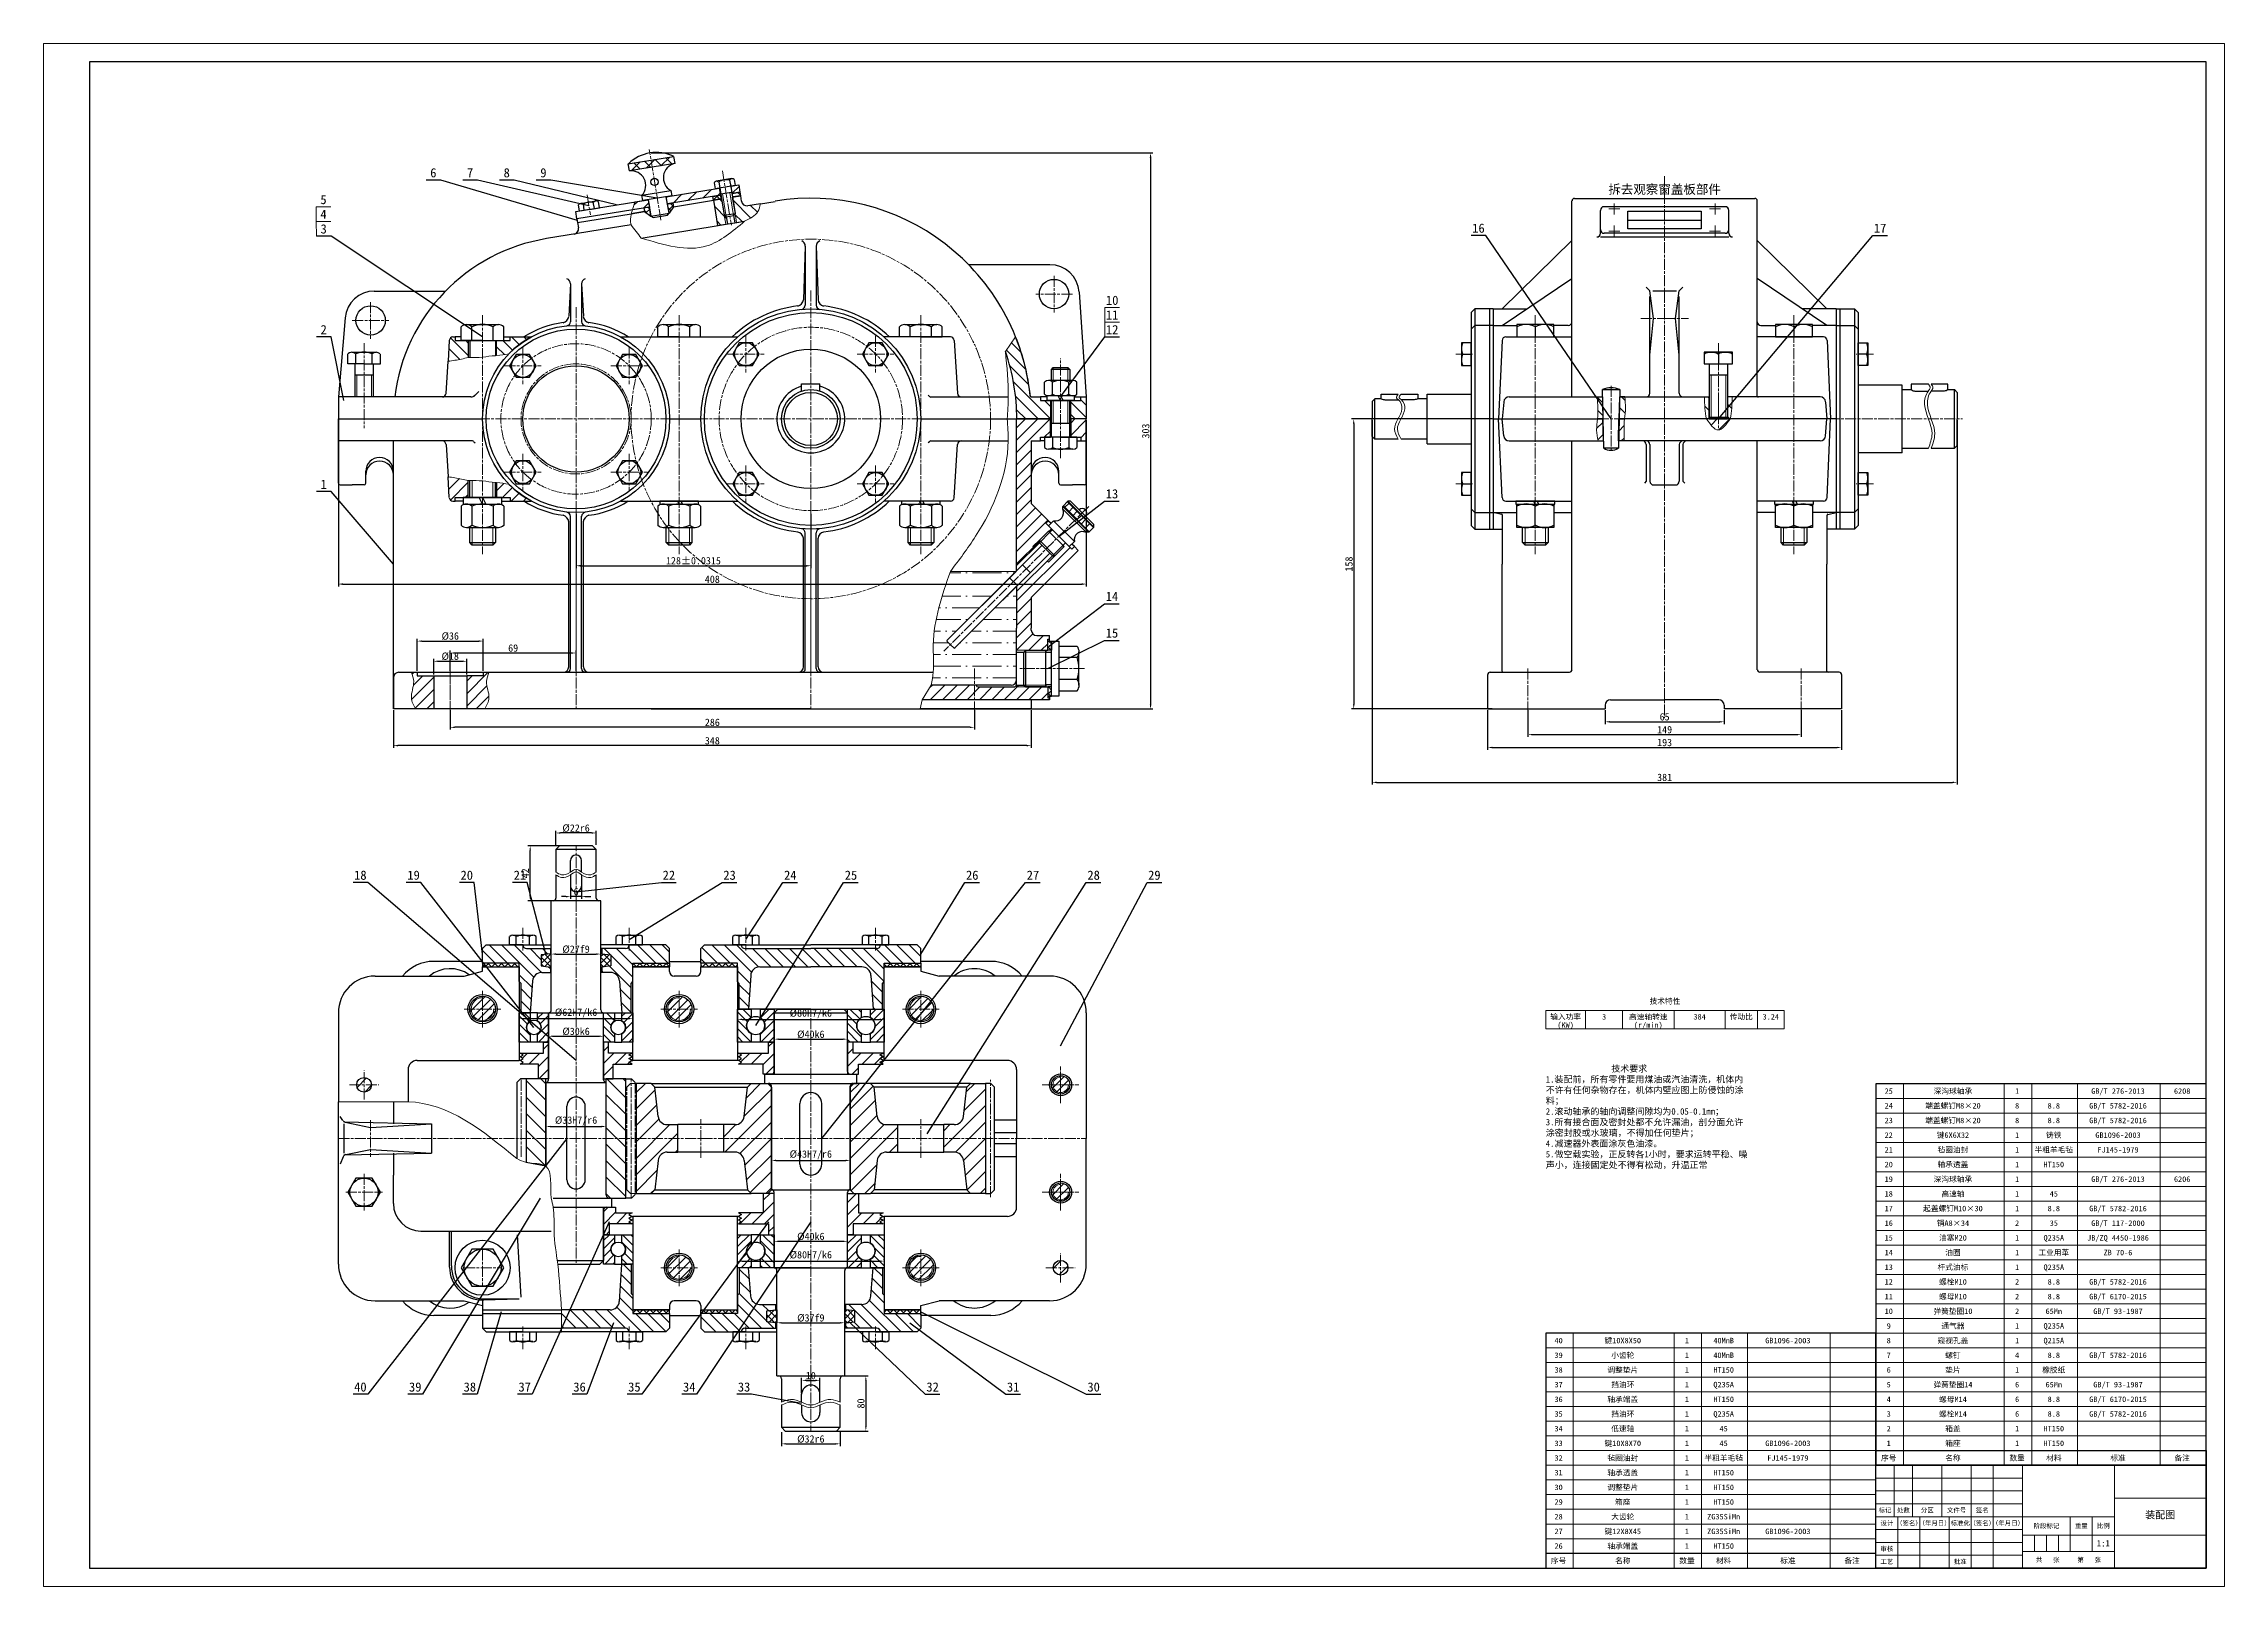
# Model space of a CAD drawing. Header units: millimetres. Extents: x 0 to 1189, y 0 to 841.
import ezdxf
from ezdxf import colors
from ezdxf.entities.mleader import LeaderData, LeaderLine
from ezdxf.enums import TextEntityAlignment as Align
from ezdxf.math import Vec2, Vec3

# ---------------------------------------------------------------- set-up
doc = ezdxf.new("R2010")
doc.units = ezdxf.units.MM
doc.header["$LTSCALE"] = 0.25
doc.linetypes.add('ACAD_ISO08W100', pattern=[36, 24, -3, 6, -3])
for name, color, linetype, lineweight in [('中心线', 7, 'ACAD_ISO08W100', 15), ('剖面线', 5, 'Continuous', 15), ('尺寸', 3, 'Continuous', 15), ('文字', 7, 'Continuous', 15), ('标注', 7, 'Continuous', 15), ('粗实线', 7, 'Continuous', 30), ('细实线', 7, 'Continuous', 15)]:
    doc.layers.add(name, color=color, linetype=linetype, lineweight=lineweight)
doc.styles.add('Songti', font='')
doc.styles.get("Standard").update_dxf_attribs({"font": ''})
doc.styles.get('Songti').set_extended_font_data('SimSun')
doc.styles.get('Standard').set_extended_font_data('SimSun')
doc.dimstyles.new('Songti', dxfattribs={"dimtxt": 2.5, "dimasz": 2.5, "dimexe": 1.25, "dimexo": 0.625, "dimtad": 1, "dimdec": 3, "dimdsep": 46, "dimtxsty": 'Songti', "dimcen": 2.5, "dimadec": 0, "dimazin": 0, "dimtfac": 1, "dimtdec": 3, "dimtmove": 0, "dimatfit": 3, "dimfxl": 1, "dimarcsym": 0})

# ---------------------------------------------------------------- blocks, each defined once
blk = doc.blocks.new('*D1172')
at = {"layer": 'Defpoints', "color": 0, "transparency": 16777216}
for p in [(230.7, 504.3), (212.7, 496.3), (230.7, 496.3)]:
    blk.add_point(p, dxfattribs=at)
at = {"layer": '尺寸', "color": 0, "lineweight": -2, "transparency": 16777216}
for p, q in [((212.7, 497), (212.7, 505.6)), ((215.2, 504.3), (228.2, 504.3)), ((230.7, 497), (230.7, 505.6))]:
    blk.add_line(p, q, dxfattribs=at)
at = {"layer": '尺寸', "color": 0, "transparency": 16777216}
for points in [[(215.2, 504.7), (215.2, 503.9), (212.7, 504.3)], [(228.2, 504.7), (228.2, 503.9), (230.7, 504.3)]]:
    blk.add_solid(points, dxfattribs=at)
at = {"layer": '尺寸', "color": 0, "transparency": 16777216, "insert": (221.7, 507), "char_height": 4, "attachment_point": 5, "style": 'Songti'}
blk.add_mtext('%%c18', dxfattribs=at)
blk = doc.blocks.new('*D1173')
at = {"layer": 'Defpoints', "color": 0, "transparency": 16777216}
for p in [(239.7, 515.3), (203.7, 498.3), (239.7, 498.3)]:
    blk.add_point(p, dxfattribs=at)
at = {"layer": '尺寸', "color": 0, "lineweight": -2, "transparency": 16777216}
for p, q in [((203.7, 499), (203.7, 516.6)), ((206.2, 515.3), (237.2, 515.3)), ((239.7, 499), (239.7, 516.6))]:
    blk.add_line(p, q, dxfattribs=at)
at = {"layer": '尺寸', "color": 0, "transparency": 16777216}
for points in [[(206.2, 515.7), (206.2, 514.9), (203.7, 515.3)], [(237.2, 515.7), (237.2, 514.9), (239.7, 515.3)]]:
    blk.add_solid(points, dxfattribs=at)
at = {"layer": '尺寸', "color": 0, "transparency": 16777216, "insert": (221.7, 518), "char_height": 4, "attachment_point": 5, "style": 'Songti'}
blk.add_mtext('%%c36', dxfattribs=at)
blk = doc.blocks.new('*D1174')
at = {"layer": 'Defpoints', "color": 0, "transparency": 16777216}
for p in [(221.7, 508.8), (221.7, 498.3), (290.3, 498.3)]:
    blk.add_point(p, dxfattribs=at)
at = {"layer": '尺寸', "color": 0, "lineweight": -2, "transparency": 16777216}
for p, q in [((221.7, 499), (221.7, 510.1)), ((287.8, 508.8), (224.2, 508.8)), ((290.3, 499), (290.3, 510.1))]:
    blk.add_line(p, q, dxfattribs=at)
at = {"layer": '尺寸', "color": 0, "transparency": 16777216}
for points in [[(224.2, 509.2), (224.2, 508.4), (221.7, 508.8)], [(287.8, 509.2), (287.8, 508.4), (290.3, 508.8)]]:
    blk.add_solid(points, dxfattribs=at)
at = {"layer": '尺寸', "color": 0, "transparency": 16777216, "insert": (256, 511.5), "char_height": 4, "attachment_point": 5, "style": 'Songti'}
blk.add_mtext('69', dxfattribs=at)
blk = doc.blocks.new('*D1175')
at = {"layer": 'Defpoints', "color": 0, "transparency": 16777216}
for p in [(330.5, 781.4), (330.5, 478.3), (603.5, 478.3)]:
    blk.add_point(p, dxfattribs=at)
at = {"layer": '尺寸', "color": 0, "lineweight": -2, "transparency": 16777216}
for p, q in [((331.2, 781.4), (604.8, 781.4)), ((603.5, 778.9), (603.5, 480.8)), ((331.2, 478.3), (604.8, 478.3))]:
    blk.add_line(p, q, dxfattribs=at)
at = {"layer": '尺寸', "color": 0, "transparency": 16777216}
for points in [[(603.1, 778.9), (604, 778.9), (603.5, 781.4)], [(603.1, 480.8), (604, 480.8), (603.5, 478.3)]]:
    blk.add_solid(points, dxfattribs=at)
at = {"layer": '尺寸', "color": 0, "transparency": 16777216, "insert": (600.9, 629.8), "char_height": 4, "attachment_point": 5, "rotation": 90, "style": 'Songti'}
blk.add_mtext('303', dxfattribs=at)
blk = doc.blocks.new('*D1176')
at = {"layer": 'Defpoints', "color": 0, "transparency": 16777216}
for p in [(290.3, 585.4), (418.3, 585.4), (418.3, 556.4)]:
    blk.add_point(p, dxfattribs=at)
at = {"layer": '尺寸', "color": 0, "lineweight": -2, "transparency": 16777216}
for p, q in [((290.3, 584.7), (290.3, 555.1)), ((418.3, 584.7), (418.3, 555.1)), ((292.8, 556.4), (415.8, 556.4))]:
    blk.add_line(p, q, dxfattribs=at)
at = {"layer": '尺寸', "color": 0, "transparency": 16777216}
for points in [[(292.8, 556.8), (292.8, 555.9), (290.3, 556.4)], [(415.8, 556.8), (415.8, 555.9), (418.3, 556.4)]]:
    blk.add_solid(points, dxfattribs=at)
at = {"layer": '尺寸', "color": 0, "transparency": 16777216, "insert": (354.3, 559.1), "char_height": 4, "attachment_point": 5, "style": 'Songti'}
blk.add_mtext('128±0.0315', dxfattribs=at)
blk = doc.blocks.new('*D1177')
at = {"layer": 'Defpoints', "color": 0, "transparency": 16777216}
for p in [(221.7, 478.3), (507.5, 478.3), (221.7, 468.3)]:
    blk.add_point(p, dxfattribs=at)
at = {"layer": '尺寸', "color": 0, "lineweight": -2, "transparency": 16777216}
for p, q in [((221.7, 477.7), (221.7, 467.1)), ((507.5, 477.7), (507.5, 467.1)), ((505, 468.3), (224.2, 468.3))]:
    blk.add_line(p, q, dxfattribs=at)
at = {"layer": '尺寸', "color": 0, "transparency": 16777216}
for points in [[(224.2, 468.7), (224.2, 467.9), (221.7, 468.3)], [(505, 468.7), (505, 467.9), (507.5, 468.3)]]:
    blk.add_solid(points, dxfattribs=at)
at = {"layer": '尺寸', "color": 0, "transparency": 16777216, "insert": (364.6, 471), "char_height": 4, "attachment_point": 5, "style": 'Songti'}
blk.add_mtext('286', dxfattribs=at)
blk = doc.blocks.new('*D1178')
at = {"layer": 'Defpoints', "color": 0, "transparency": 16777216}
for p in [(160.7, 636.4), (568.5, 636.4), (568.5, 546.4)]:
    blk.add_point(p, dxfattribs=at)
at = {"layer": '尺寸', "color": 0, "lineweight": -2, "transparency": 16777216}
for p, q in [((160.7, 635.7), (160.7, 545.1)), ((568.5, 635.7), (568.5, 545.1)), ((163.2, 546.4), (566, 546.4))]:
    blk.add_line(p, q, dxfattribs=at)
at = {"layer": '尺寸', "color": 0, "transparency": 16777216}
for points in [[(163.2, 546.8), (163.2, 545.9), (160.7, 546.4)], [(566, 546.8), (566, 545.9), (568.5, 546.4)]]:
    blk.add_solid(points, dxfattribs=at)
at = {"layer": '尺寸', "color": 0, "transparency": 16777216, "insert": (364.6, 549), "char_height": 4, "attachment_point": 5, "style": 'Songti'}
blk.add_mtext('408', dxfattribs=at)
blk = doc.blocks.new('*D1179')
at = {"layer": 'Defpoints', "color": 0, "transparency": 16777216}
for p in [(190.7, 478.3), (538.5, 478.3), (190.7, 458.3)]:
    blk.add_point(p, dxfattribs=at)
at = {"layer": '尺寸', "color": 0, "lineweight": -2, "transparency": 16777216}
for p, q in [((190.7, 477.7), (190.7, 457.1)), ((538.5, 477.7), (538.5, 457.1)), ((536, 458.3), (193.2, 458.3))]:
    blk.add_line(p, q, dxfattribs=at)
at = {"layer": '尺寸', "color": 0, "transparency": 16777216}
for points in [[(193.2, 458.7), (193.2, 457.9), (190.7, 458.3)], [(536, 458.7), (536, 457.9), (538.5, 458.3)]]:
    blk.add_solid(points, dxfattribs=at)
at = {"layer": '尺寸', "color": 0, "transparency": 16777216, "insert": (364.6, 461), "char_height": 4, "attachment_point": 5, "style": 'Songti'}
blk.add_mtext('348', dxfattribs=at)
blk = doc.blocks.new('*D1180')
at = {"layer": 'Defpoints', "color": 0, "transparency": 16777216}
for p in [(851.3, 478.3), (916.3, 478.3), (916.3, 471.3)]:
    blk.add_point(p, dxfattribs=at)
at = {"layer": '尺寸', "color": 0, "lineweight": -2, "transparency": 16777216}
for p, q in [((851.3, 477.7), (851.3, 470.1)), ((916.3, 477.7), (916.3, 470.1)), ((853.8, 471.3), (913.8, 471.3))]:
    blk.add_line(p, q, dxfattribs=at)
at = {"layer": '尺寸', "color": 0, "transparency": 16777216}
for points in [[(853.8, 471.7), (853.8, 470.9), (851.3, 471.3)], [(913.8, 471.7), (913.8, 470.9), (916.3, 471.3)]]:
    blk.add_solid(points, dxfattribs=at)
at = {"layer": '尺寸', "color": 0, "transparency": 16777216, "insert": (883.8, 474), "char_height": 4, "attachment_point": 5, "style": 'Songti'}
blk.add_mtext('65', dxfattribs=at)
blk = doc.blocks.new('*D1181')
at = {"layer": 'Defpoints', "color": 0, "transparency": 16777216}
for p in [(809.3, 478.3), (958.3, 478.3), (958.3, 464.3)]:
    blk.add_point(p, dxfattribs=at)
at = {"layer": '尺寸', "color": 0, "lineweight": -2, "transparency": 16777216}
for p, q in [((809.3, 477.7), (809.3, 463.1)), ((958.3, 477.7), (958.3, 463.1)), ((811.8, 464.3), (955.8, 464.3))]:
    blk.add_line(p, q, dxfattribs=at)
at = {"layer": '尺寸', "color": 0, "transparency": 16777216}
for points in [[(811.8, 464.7), (811.8, 463.9), (809.3, 464.3)], [(955.8, 464.7), (955.8, 463.9), (958.3, 464.3)]]:
    blk.add_solid(points, dxfattribs=at)
at = {"layer": '尺寸', "color": 0, "transparency": 16777216, "insert": (883.8, 467), "char_height": 4, "attachment_point": 5, "style": 'Songti'}
blk.add_mtext('149', dxfattribs=at)
blk = doc.blocks.new('*D1182')
at = {"layer": 'Defpoints', "color": 0, "transparency": 16777216}
for p in [(787.3, 478.3), (980.3, 478.3), (980.3, 457.3)]:
    blk.add_point(p, dxfattribs=at)
at = {"layer": '尺寸', "color": 0, "lineweight": -2, "transparency": 16777216}
for p, q in [((787.3, 477.7), (787.3, 456.1)), ((980.3, 477.7), (980.3, 456.1)), ((789.8, 457.3), (977.8, 457.3))]:
    blk.add_line(p, q, dxfattribs=at)
at = {"layer": '尺寸', "color": 0, "transparency": 16777216}
for points in [[(789.8, 457.7), (789.8, 456.9), (787.3, 457.3)], [(977.8, 457.7), (977.8, 456.9), (980.3, 457.3)]]:
    blk.add_solid(points, dxfattribs=at)
at = {"layer": '尺寸', "color": 0, "transparency": 16777216, "insert": (883.8, 460), "char_height": 4, "attachment_point": 5, "style": 'Songti'}
blk.add_mtext('193', dxfattribs=at)
blk = doc.blocks.new('*D1183')
at = {"layer": 'Defpoints', "color": 0, "transparency": 16777216}
for p in [(790.3, 636.4), (714.3, 478.3), (790.3, 478.3)]:
    blk.add_point(p, dxfattribs=at)
at = {"layer": '尺寸', "color": 0, "lineweight": -2, "transparency": 16777216}
for p, q in [((789.7, 636.4), (713.1, 636.4)), ((714.3, 633.9), (714.3, 480.8)), ((789.7, 478.3), (713.1, 478.3))]:
    blk.add_line(p, q, dxfattribs=at)
at = {"layer": '尺寸', "color": 0, "transparency": 16777216}
for points in [[(713.9, 633.9), (714.7, 633.9), (714.3, 636.4)], [(713.9, 480.8), (714.7, 480.8), (714.3, 478.3)]]:
    blk.add_solid(points, dxfattribs=at)
at = {"layer": '尺寸', "color": 0, "transparency": 16777216, "insert": (711.7, 557.3), "char_height": 4, "attachment_point": 5, "rotation": 90, "style": 'Songti'}
blk.add_mtext('158', dxfattribs=at)
blk = doc.blocks.new('*D1184')
at = {"layer": 'Defpoints', "color": 0, "transparency": 16777216}
for p in [(724.3, 636.4), (1043.3, 636.4), (1043.3, 438.3)]:
    blk.add_point(p, dxfattribs=at)
at = {"layer": '尺寸', "color": 0, "lineweight": -2, "transparency": 16777216}
for p, q in [((724.3, 635.7), (724.3, 437.1)), ((1043.3, 635.7), (1043.3, 437.1)), ((726.8, 438.3), (1040.8, 438.3))]:
    blk.add_line(p, q, dxfattribs=at)
at = {"layer": '尺寸', "color": 0, "transparency": 16777216}
for points in [[(726.8, 438.7), (726.8, 437.9), (724.3, 438.3)], [(1040.8, 438.7), (1040.8, 437.9), (1043.3, 438.3)]]:
    blk.add_solid(points, dxfattribs=at)
at = {"layer": '尺寸', "color": 0, "transparency": 16777216, "insert": (883.8, 441), "char_height": 4, "attachment_point": 5, "style": 'Songti'}
blk.add_mtext('381', dxfattribs=at)
blk = doc.blocks.new('*D1185')
at = {"layer": 'Defpoints', "color": 0, "transparency": 16777216}
for p in [(279.3, 410.7), (279.3, 403.7), (301.3, 403.7)]:
    blk.add_point(p, dxfattribs=at)
at = {"layer": '尺寸', "color": 0, "lineweight": -2, "transparency": 16777216}
for p, q in [((279.3, 404.3), (279.3, 411.9)), ((298.8, 410.7), (281.8, 410.7)), ((301.3, 404.3), (301.3, 411.9))]:
    blk.add_line(p, q, dxfattribs=at)
at = {"layer": '尺寸', "color": 0, "transparency": 16777216}
for points in [[(281.8, 411.1), (281.8, 410.3), (279.3, 410.7)], [(298.8, 411.1), (298.8, 410.3), (301.3, 410.7)]]:
    blk.add_solid(points, dxfattribs=at)
at = {"layer": '尺寸', "color": 0, "transparency": 16777216, "insert": (290.3, 413.3), "char_height": 4, "attachment_point": 5, "style": 'Songti'}
blk.add_mtext('%%c22r6', dxfattribs=at)
blk = doc.blocks.new('*D1186')
at = {"layer": 'Defpoints', "color": 0, "transparency": 16777216}
for p in [(265.3, 403.7), (290.3, 403.7), (290.3, 373.7)]:
    blk.add_point(p, dxfattribs=at)
at = {"layer": '尺寸', "color": 0, "lineweight": -2, "transparency": 16777216}
for p, q in [((289.6, 403.7), (264, 403.7)), ((265.3, 376.2), (265.3, 401.2)), ((289.6, 373.7), (264, 373.7))]:
    blk.add_line(p, q, dxfattribs=at)
at = {"layer": '尺寸', "color": 0, "transparency": 16777216}
for points in [[(264.9, 401.2), (265.7, 401.2), (265.3, 403.7)], [(264.9, 376.2), (265.7, 376.2), (265.3, 373.7)]]:
    blk.add_solid(points, dxfattribs=at)
at = {"layer": '尺寸', "color": 0, "transparency": 16777216, "insert": (262.6, 388.7), "char_height": 4, "attachment_point": 5, "rotation": 90, "style": 'Songti'}
blk.add_mtext('42', dxfattribs=at)
blk = doc.blocks.new('*D1187')
at = {"layer": 'Defpoints', "color": 0, "transparency": 16777216}
for p in [(287.3, 383.7), (293.3, 383.7), (287.3, 376)]:
    blk.add_point(p, dxfattribs=at)
at = {"layer": '尺寸', "color": 0, "lineweight": -2, "transparency": 16777216}
for p, q in [((287.3, 383), (287.3, 374.8)), ((293.3, 383), (293.3, 374.8)), ((284.8, 376), (282.3, 376)), ((293.3, 376), (287.3, 376)), ((295.8, 376), (298.3, 376))]:
    blk.add_line(p, q, dxfattribs=at)
at = {"layer": '尺寸', "color": 0, "transparency": 16777216}
for points in [[(284.8, 376.4), (284.8, 375.6), (287.3, 376)], [(295.8, 376.4), (295.8, 375.6), (293.3, 376)]]:
    blk.add_solid(points, dxfattribs=at)
at = {"layer": '尺寸', "color": 0, "transparency": 16777216, "insert": (290.3, 378.7), "char_height": 4, "attachment_point": 5, "style": 'Songti'}
blk.add_mtext('6', dxfattribs=at)
blk = doc.blocks.new('*D1188')
at = {"layer": 'Defpoints', "color": 0, "transparency": 16777216}
for p in [(402.3, 84.7), (434.3, 84.7), (434.3, 77.7)]:
    blk.add_point(p, dxfattribs=at)
at = {"layer": '尺寸', "color": 0, "lineweight": -2, "transparency": 16777216}
for p, q in [((402.3, 84), (402.3, 76.4)), ((434.3, 84), (434.3, 76.4)), ((404.8, 77.7), (431.8, 77.7))]:
    blk.add_line(p, q, dxfattribs=at)
at = {"layer": '尺寸', "color": 0, "transparency": 16777216}
for points in [[(404.8, 78.1), (404.8, 77.3), (402.3, 77.7)], [(431.8, 78.1), (431.8, 77.3), (434.3, 77.7)]]:
    blk.add_solid(points, dxfattribs=at)
at = {"layer": '尺寸', "color": 0, "transparency": 16777216, "insert": (418.3, 80.3), "char_height": 4, "attachment_point": 5, "style": 'Songti'}
blk.add_mtext('%%c32r6', dxfattribs=at)
blk = doc.blocks.new('*D1189')
at = {"layer": 'Defpoints', "color": 0, "transparency": 16777216}
for p in [(418.3, 114.7), (418.3, 84.7), (448.3, 84.7)]:
    blk.add_point(p, dxfattribs=at)
at = {"layer": '尺寸', "color": 0, "lineweight": -2, "transparency": 16777216}
for p, q in [((418.9, 114.7), (449.5, 114.7)), ((448.3, 112.2), (448.3, 87.2)), ((418.9, 84.7), (449.5, 84.7))]:
    blk.add_line(p, q, dxfattribs=at)
at = {"layer": '尺寸', "color": 0, "transparency": 16777216}
for points in [[(447.9, 112.2), (448.7, 112.2), (448.3, 114.7)], [(447.9, 87.2), (448.7, 87.2), (448.3, 84.7)]]:
    blk.add_solid(points, dxfattribs=at)
at = {"layer": '尺寸', "color": 0, "transparency": 16777216, "insert": (445.6, 99.7), "char_height": 4, "attachment_point": 5, "rotation": 90, "style": 'Songti'}
blk.add_mtext('80', dxfattribs=at)
blk = doc.blocks.new('*D1190')
at = {"layer": 'Defpoints', "color": 0, "transparency": 16777216}
for p in [(423.3, 112.3), (413.3, 104.7), (423.3, 104.7)]:
    blk.add_point(p, dxfattribs=at)
at = {"layer": '尺寸', "color": 0, "lineweight": -2, "transparency": 16777216}
for p, q in [((413.3, 105.3), (413.3, 113.6)), ((415.8, 112.3), (420.8, 112.3)), ((423.3, 105.3), (423.3, 113.6))]:
    blk.add_line(p, q, dxfattribs=at)
at = {"layer": '尺寸', "color": 0, "transparency": 16777216}
for points in [[(415.8, 112.7), (415.8, 111.9), (413.3, 112.3)], [(420.8, 112.7), (420.8, 111.9), (423.3, 112.3)]]:
    blk.add_solid(points, dxfattribs=at)
at = {"layer": '尺寸', "color": 0, "transparency": 16777216, "insert": (418.3, 114.9), "char_height": 4, "attachment_point": 5, "style": 'Songti'}
blk.add_mtext('10', dxfattribs=at)
blk = doc.blocks.new('*D1191')
at = {"layer": 'Defpoints', "color": 0, "transparency": 16777216}
for p in [(259.3, 309.5), (321.3, 309.5), (321.3, 309.5)]:
    blk.add_point(p, dxfattribs=at)
at = {"layer": '尺寸', "color": 0, "lineweight": -2, "transparency": 16777216}
for p, q in [((259.3, 310.1), (259.3, 310.7)), ((261.8, 309.5), (318.8, 309.5)), ((321.3, 310.1), (321.3, 310.7))]:
    blk.add_line(p, q, dxfattribs=at)
at = {"layer": '尺寸', "color": 0, "transparency": 16777216}
for points in [[(261.8, 309.9), (261.8, 309.1), (259.3, 309.5)], [(318.8, 309.9), (318.8, 309.1), (321.3, 309.5)]]:
    blk.add_solid(points, dxfattribs=at)
at = {"layer": '尺寸', "color": 0, "transparency": 16777216, "insert": (290.3, 312.5), "char_height": 4, "attachment_point": 5, "style": 'Songti'}
blk.add_mtext('%%c62H7/k6', dxfattribs=at)
blk = doc.blocks.new('*D1192')
at = {"layer": 'Defpoints', "color": 0, "transparency": 16777216}
for p in [(275.3, 299.9), (305.3, 299.9), (305.3, 299.9)]:
    blk.add_point(p, dxfattribs=at)
at = {"layer": '尺寸', "color": 0, "lineweight": -2, "transparency": 16777216}
for p, q in [((275.3, 300.5), (275.3, 301.1)), ((277.8, 299.9), (302.8, 299.9)), ((305.3, 300.5), (305.3, 301.1))]:
    blk.add_line(p, q, dxfattribs=at)
at = {"layer": '尺寸', "color": 0, "transparency": 16777216}
for points in [[(277.8, 300.3), (277.8, 299.5), (275.3, 299.9)], [(302.8, 300.3), (302.8, 299.5), (305.3, 299.9)]]:
    blk.add_solid(points, dxfattribs=at)
at = {"layer": '尺寸', "color": 0, "transparency": 16777216, "insert": (290.3, 302.5), "char_height": 4, "attachment_point": 5, "style": 'Songti'}
blk.add_mtext('%%c30k6', dxfattribs=at)
blk = doc.blocks.new('*D1193')
at = {"layer": 'Defpoints', "color": 0, "transparency": 16777216}
for p in [(378.3, 309.1), (458.3, 309.1), (458.3, 309.1)]:
    blk.add_point(p, dxfattribs=at)
at = {"layer": '尺寸', "color": 0, "lineweight": -2, "transparency": 16777216}
for p, q in [((378.3, 309.7), (378.3, 310.3)), ((458.3, 309.7), (458.3, 310.3)), ((380.8, 309.1), (455.8, 309.1))]:
    blk.add_line(p, q, dxfattribs=at)
at = {"layer": '尺寸', "color": 0, "transparency": 16777216}
for points in [[(380.8, 309.5), (380.8, 308.7), (378.3, 309.1)], [(455.8, 309.5), (455.8, 308.7), (458.3, 309.1)]]:
    blk.add_solid(points, dxfattribs=at)
at = {"layer": '尺寸', "color": 0, "transparency": 16777216, "insert": (418.3, 312.1), "char_height": 4, "attachment_point": 5, "style": 'Songti'}
blk.add_mtext('%%c80H7/k6', dxfattribs=at)
blk = doc.blocks.new('*D1194')
at = {"layer": 'Defpoints', "color": 0, "transparency": 16777216}
for p in [(398.3, 298.3), (438.3, 298.3), (438.3, 298.3)]:
    blk.add_point(p, dxfattribs=at)
at = {"layer": '尺寸', "color": 0, "lineweight": -2, "transparency": 16777216}
for p, q in [((398.3, 298.9), (398.3, 299.5)), ((400.8, 298.3), (435.8, 298.3)), ((438.3, 298.9), (438.3, 299.5))]:
    blk.add_line(p, q, dxfattribs=at)
at = {"layer": '尺寸', "color": 0, "transparency": 16777216}
for points in [[(400.8, 298.7), (400.8, 297.9), (398.3, 298.3)], [(435.8, 298.7), (435.8, 297.9), (438.3, 298.3)]]:
    blk.add_solid(points, dxfattribs=at)
at = {"layer": '尺寸', "color": 0, "transparency": 16777216, "insert": (418.3, 300.9), "char_height": 4, "attachment_point": 5, "style": 'Songti'}
blk.add_mtext('%%c40k6', dxfattribs=at)
blk = doc.blocks.new('*D1195')
at = {"layer": 'Defpoints', "color": 0, "transparency": 16777216}
for p in [(398.3, 188.1), (438.3, 188.1), (438.3, 188.1)]:
    blk.add_point(p, dxfattribs=at)
at = {"layer": '尺寸', "color": 0, "lineweight": -2, "transparency": 16777216}
for p, q in [((398.3, 188.7), (398.3, 189.3)), ((400.8, 188.1), (435.8, 188.1)), ((438.3, 188.7), (438.3, 189.3))]:
    blk.add_line(p, q, dxfattribs=at)
at = {"layer": '尺寸', "color": 0, "transparency": 16777216}
for points in [[(400.8, 188.5), (400.8, 187.7), (398.3, 188.1)], [(435.8, 188.5), (435.8, 187.7), (438.3, 188.1)]]:
    blk.add_solid(points, dxfattribs=at)
at = {"layer": '尺寸', "color": 0, "transparency": 16777216, "insert": (418.3, 190.7), "char_height": 4, "attachment_point": 5, "style": 'Songti'}
blk.add_mtext('%%c40k6', dxfattribs=at)
blk = doc.blocks.new('*D1196')
at = {"layer": 'Defpoints', "color": 0, "transparency": 16777216}
for p in [(378.3, 177.3), (458.3, 177.3), (458.3, 177.3)]:
    blk.add_point(p, dxfattribs=at)
at = {"layer": '尺寸', "color": 0, "lineweight": -2, "transparency": 16777216}
for p, q in [((378.3, 177.9), (378.3, 178.5)), ((458.3, 177.9), (458.3, 178.5)), ((380.8, 177.3), (455.8, 177.3))]:
    blk.add_line(p, q, dxfattribs=at)
at = {"layer": '尺寸', "color": 0, "transparency": 16777216}
for points in [[(380.8, 177.7), (380.8, 176.9), (378.3, 177.3)], [(455.8, 177.7), (455.8, 176.9), (458.3, 177.3)]]:
    blk.add_solid(points, dxfattribs=at)
at = {"layer": '尺寸', "color": 0, "transparency": 16777216, "insert": (418.3, 180.3), "char_height": 4, "attachment_point": 5, "style": 'Songti'}
blk.add_mtext('%%c80H7/k6', dxfattribs=at)
blk = doc.blocks.new('*D1197')
at = {"layer": 'Defpoints', "color": 0, "transparency": 16777216}
for p in [(396.8, 232.2), (439.8, 232.2), (439.8, 232.2)]:
    blk.add_point(p, dxfattribs=at)
at = {"layer": '尺寸', "color": 0, "lineweight": -2, "transparency": 16777216}
for p, q in [((396.8, 232.8), (396.8, 233.4)), ((399.3, 232.2), (437.3, 232.2)), ((439.8, 232.8), (439.8, 233.4))]:
    blk.add_line(p, q, dxfattribs=at)
at = {"layer": '尺寸', "color": 0, "transparency": 16777216}
for points in [[(399.3, 232.6), (399.3, 231.8), (396.8, 232.2)], [(437.3, 232.6), (437.3, 231.8), (439.8, 232.2)]]:
    blk.add_solid(points, dxfattribs=at)
at = {"layer": '尺寸', "color": 0, "transparency": 16777216, "insert": (418.3, 235.2), "char_height": 4, "attachment_point": 5, "style": 'Songti'}
blk.add_mtext('%%c43H7/r6', dxfattribs=at)
blk = doc.blocks.new('*D1198')
at = {"layer": 'Defpoints', "color": 0, "transparency": 16777216}
for p in [(273.8, 250.7), (306.8, 250.7), (306.8, 250.7)]:
    blk.add_point(p, dxfattribs=at)
at = {"layer": '尺寸', "color": 0, "lineweight": -2, "transparency": 16777216}
for p, q in [((273.8, 251.3), (273.8, 251.9)), ((276.3, 250.7), (304.3, 250.7)), ((306.8, 251.3), (306.8, 251.9))]:
    blk.add_line(p, q, dxfattribs=at)
at = {"layer": '尺寸', "color": 0, "transparency": 16777216}
for points in [[(276.3, 251.1), (276.3, 250.3), (273.8, 250.7)], [(304.3, 251.1), (304.3, 250.3), (306.8, 250.7)]]:
    blk.add_solid(points, dxfattribs=at)
at = {"layer": '尺寸', "color": 0, "transparency": 16777216, "insert": (290.3, 253.7), "char_height": 4, "attachment_point": 5, "style": 'Songti'}
blk.add_mtext('%%c33H7/r6', dxfattribs=at)
blk = doc.blocks.new('*D1199')
at = {"layer": 'Defpoints', "color": 0, "transparency": 16777216}
for p in [(276.8, 344.7), (303.8, 344.7), (303.8, 344.7)]:
    blk.add_point(p, dxfattribs=at)
at = {"layer": '尺寸', "color": 0, "lineweight": -2, "transparency": 16777216}
for p, q in [((276.8, 345.3), (276.8, 345.9)), ((303.8, 345.3), (303.8, 345.9)), ((279.3, 344.7), (301.3, 344.7))]:
    blk.add_line(p, q, dxfattribs=at)
at = {"layer": '尺寸', "color": 0, "transparency": 16777216}
for points in [[(279.3, 345.1), (279.3, 344.3), (276.8, 344.7)], [(301.3, 345.1), (301.3, 344.3), (303.8, 344.7)]]:
    blk.add_solid(points, dxfattribs=at)
at = {"layer": '尺寸', "color": 0, "transparency": 16777216, "insert": (290.3, 347.3), "char_height": 4, "attachment_point": 5, "style": 'Songti'}
blk.add_mtext('%%c27f9', dxfattribs=at)
blk = doc.blocks.new('*D1200')
at = {"layer": 'Defpoints', "color": 0, "transparency": 16777216}
for p in [(399.8, 143.7), (436.8, 143.7), (436.8, 143.7)]:
    blk.add_point(p, dxfattribs=at)
at = {"layer": '尺寸', "color": 0, "lineweight": -2, "transparency": 16777216}
for p, q in [((399.8, 144.3), (399.8, 144.9)), ((402.3, 143.7), (434.3, 143.7)), ((436.8, 144.3), (436.8, 144.9))]:
    blk.add_line(p, q, dxfattribs=at)
at = {"layer": '尺寸', "color": 0, "transparency": 16777216}
for points in [[(402.3, 144.1), (402.3, 143.3), (399.8, 143.7)], [(434.3, 144.1), (434.3, 143.3), (436.8, 143.7)]]:
    blk.add_solid(points, dxfattribs=at)
at = {"layer": '尺寸', "color": 0, "transparency": 16777216, "insert": (418.3, 146.3), "char_height": 4, "attachment_point": 5, "style": 'Songti'}
blk.add_mtext('%%c37f9', dxfattribs=at)
blk = doc.blocks.new('_None')

msp = doc.modelspace()

# ---------------------------------------------------------------- hatches: boundary and pattern name
at = {"layer": '剖面线'}
h = msp.add_hatch(dxfattribs=at)
h.set_pattern_fill('ANSI37', color=256, scale=1.5, angle=90, style=0)
h.paths.add_polyline_path([(318.8, 775.5), (343.5, 779.5), (344.2, 775.6), (319.5, 771.6)], flags=16)
h = msp.add_hatch(dxfattribs=at)
h.set_pattern_fill('ANSI31', color=256, scale=1.5, style=0)
h.paths.add_polyline_path([(339.5, 757.5), (368.3, 762.2), (369, 758.3), (340.2, 753.6)], flags=16)
h = msp.add_hatch(dxfattribs=at)
h.set_pattern_fill('ANSI31', color=256, scale=1.5, style=0)
h.paths.add_polyline_path([(374.8, 763.3), (379, 764), (379.6, 760), (375.5, 759.3)], flags=16)
h = msp.add_hatch(dxfattribs=at)
h.set_pattern_fill('ANSI31', color=256, scale=1.5, style=0)
h.paths.add_polyline_path([(329.6, 755.9), (330.3, 751.9), (321.1, 750.4), (322.4, 754.7)], flags=16)
h = msp.add_hatch(dxfattribs=at)
h.set_pattern_fill('ANSI37', color=256, scale=0.8, style=0)
h.paths.add_polyline_path([(330.3, 751.9), (327.3, 751.5), (327.7, 749.5), (331.1, 747)], flags=16)
h = msp.add_hatch(dxfattribs=at)
h.set_pattern_fill('ANSI37', color=256, scale=0.8, style=0)
h.paths.add_polyline_path([(340.2, 753.6), (343.1, 754), (343.4, 752.1), (341, 748.6)], flags=16)
h = msp.add_hatch(dxfattribs=at)
h.set_pattern_fill('ANSI37', color=256, scale=1.5, angle=90, style=0)
h.paths.add_polyline_path([(364.8, 757.6), (369, 758.3), (369.3, 756.3), (365.2, 755.6)], flags=16)
h = msp.add_hatch(dxfattribs=at)
h.set_pattern_fill('ANSI31', color=256, scale=1.5, angle=90, style=0)
h.paths.add_polyline_path([(365.2, 755.6), (369.6, 756.3), (371.1, 747.5), (372.2, 746.6), (372.8, 742.7), (367.4, 741.8)], flags=16)
h = msp.add_hatch(dxfattribs=at)
h.set_pattern_fill('ANSI37', color=256, scale=1.5, angle=90, style=0)
h.paths.add_polyline_path([(375.5, 759.3), (379.6, 760), (380, 758), (375.8, 757.4)], flags=16)
h = msp.add_hatch(dxfattribs=at)
h.set_pattern_fill('ANSI31', color=256, scale=1.5, angle=90, style=0)
edge = h.paths.add_edge_path(flags=16)
edge.add_line((375.5, 757.3), (380, 758))
edge.add_line((380, 758), (380.4, 755.1))
edge.add_arc((383.4, 755.6), 3, 189.2912, 279.2912)
edge.add_line((383.9, 752.6), (390.8, 753.7))
edge.add_spline(control_points=[(390.8, 753.7), (390.5, 752.2), (389.5, 747.7), (385.1, 745.6), (382.2, 744.2)], knot_values=[0, 0, 0, 0, 4.472136, 13.416408, 13.416408, 13.416408, 13.416408], degree=3, periodic=0)
edge.add_line((382.2, 744.2), (376.8, 743.3))
edge.add_line((376.8, 743.3), (376.1, 747.3))
edge.add_line((376.1, 747.3), (377, 748.4))
edge.add_line((377, 748.4), (375.5, 757.3))
h = msp.add_hatch(dxfattribs=at)
h.set_pattern_fill('ANSI31', color=256, scale=1.5, angle=90, style=0)
edge = h.paths.add_edge_path(flags=16)
edge.add_arc((223.2, 679.1), 2, 90, 176.5023)
edge.add_line((221.2, 679.2), (220.5, 667.9))
edge.add_spline(control_points=[(220.5, 667.9), (221.7, 668), (225.5, 668.5), (229.1, 669.3), (231.5, 669.9)], knot_values=[0, 0, 0, 0, 3.839324, 11.24287, 11.24287, 11.24287, 11.24287], degree=3, periodic=0)
edge.add_line((231.5, 669.9), (231.5, 679.1))
edge.add_line((231.5, 679.1), (224.3, 679.1))
edge.add_line((224.3, 679.1), (224.3, 681.1))
edge.add_line((224.3, 681.1), (223.2, 681.1))
h = msp.add_hatch(dxfattribs=at)
h.set_pattern_fill('ANSI31', color=256, scale=1.5, angle=90, style=0)
edge = h.paths.add_edge_path(flags=16)
edge.add_line((247, 670.9), (247, 679.1))
edge.add_line((247, 679.1), (254.3, 679.1))
edge.add_line((254.3, 679.1), (254.3, 681.1))
edge.add_line((254.3, 681.1), (265.8, 681.1))
edge.add_arc((290.3, 636.4), 51, 118.7306, 135.8486)
edge.add_spline(control_points=[(253.7, 671.9), (251.5, 671.5), (249.2, 671.2), (247, 670.9)], knot_values=[0, 0, 0, 0, 6.732105, 6.732105, 6.732105, 6.732105], degree=3, periodic=0)
h = msp.add_hatch(dxfattribs=at)
h.set_pattern_fill('ANSI31', color=256, scale=1.5, angle=90, style=0)
edge = h.paths.add_edge_path(flags=16)
edge.add_line((538.5, 648.4), (543.5, 648.4))
edge.add_line((543.5, 648.4), (543.5, 646.4))
edge.add_line((543.5, 646.4), (549, 646.4))
edge.add_line((549, 646.4), (549, 636.4))
edge.add_line((549, 636.4), (530.5, 636.4))
edge.add_arc((418.3, 636.4), 112.3, 0, 19.0917)
edge.add_line((524.4, 673.1), (529.9, 681.1))
edge.add_arc((418.3, 636.4), 120.3, 5.7262, 21.8292, ccw=False)
edge.add_line((537.9, 648.4), (538.5, 648.4))
h = msp.add_hatch(dxfattribs=at)
h.set_pattern_fill('ANSI31', color=256, scale=1.5, angle=90, style=0)
h.paths.add_polyline_path([(568.5, 648.4), (568.5, 636.4), (560, 636.4), (560, 646.4), (565.5, 646.4), (565.5, 648.4)], flags=16)
h = msp.add_hatch(dxfattribs=at)
h.set_pattern_fill('ANSI31', color=256, scale=1.5, angle=90, style=0)
edge = h.paths.add_edge_path(flags=16)
edge.add_line((847, 648.4), (850, 648.4))
edge.add_line((850, 648.4), (850.2, 636.4))
edge.add_line((850.2, 636.4), (847.2, 636.4))
edge.add_spline(control_points=[(847.2, 636.4), (847.4, 638.4), (847.6, 642.4), (847.2, 646.4), (847, 648.4)], knot_values=[0, 0, 0, 0, 6.003641, 12.021561, 12.021561, 12.021561, 12.021561], degree=3, periodic=0)
h = msp.add_hatch(dxfattribs=at)
h.set_pattern_fill('ANSI31', color=256, scale=1.5, angle=90, style=0)
edge = h.paths.add_edge_path(flags=16)
edge.add_line((862.2, 648.4), (859.2, 648.4))
edge.add_line((859.2, 648.4), (858.9, 636.4))
edge.add_line((858.9, 636.4), (861.9, 636.4))
edge.add_spline(control_points=[(861.9, 636.4), (862.2, 638.4), (862.7, 642.3), (862.3, 646.4), (862.2, 648.4)], knot_values=[0, 0, 0, 0, 6.023125, 12.0293, 12.0293, 12.0293, 12.0293], degree=3, periodic=0)
h = msp.add_hatch(dxfattribs=at)
h.set_pattern_fill('ANSI31', color=256, scale=1.5, angle=90, style=0)
edge = h.paths.add_edge_path(flags=16)
edge.add_line((908.1, 636.4), (908.1, 648.4))
edge.add_line((908.1, 648.4), (905.6, 648.4))
edge.add_arc((960.6, 646.9), 55, 178.4811, 191.0461)
edge.add_line((906.6, 636.4), (908.1, 636.4))
h = msp.add_hatch(dxfattribs=at)
h.set_pattern_fill('ANSI31', color=256, scale=1.5, angle=90, style=0)
edge = h.paths.add_edge_path(flags=16)
edge.add_line((918.1, 636.4), (919.6, 636.4))
edge.add_arc((865.6, 646.9), 55, 348.9539, 361.5189)
edge.add_line((920.6, 648.4), (918.1, 648.4))
edge.add_line((918.1, 648.4), (918.1, 636.4))
h = msp.add_hatch(dxfattribs=at)
h.set_pattern_fill('ANSI31', color=256, scale=1.5, style=0)
h.paths.add_polyline_path([(538.5, 624.4), (543.5, 624.4), (543.5, 626.4), (549, 626.4), (549, 636.4), (530.5, 636.4), (530.5, 556.5), (542.9, 568.9), (542.9, 570.3), (547.9, 575.3), (548.6, 574.6), (550, 576), (546.5, 579.5), (547.9, 580.9), (538.5, 590.3)], flags=16)
h = msp.add_hatch(dxfattribs=at)
h.set_pattern_fill('ANSI31', color=256, scale=1.5, style=0)
h.paths.add_polyline_path([(568.5, 624.4), (568.5, 636.4), (560, 636.4), (560, 626.4), (565.5, 626.4), (565.5, 624.4)], flags=16)
h = msp.add_hatch(dxfattribs=at)
h.set_pattern_fill('ANSI31', color=256, scale=1.5, style=0)
edge = h.paths.add_edge_path(flags=16)
edge.add_line((847.5, 624.4), (850.5, 624.4))
edge.add_line((850.5, 624.4), (850.2, 636.4))
edge.add_line((850.2, 636.4), (847.2, 636.4))
edge.add_spline(control_points=[(847.2, 636.4), (847, 634.4), (846.4, 630.3), (847.1, 626.4), (847.5, 624.4)], knot_values=[0, 0, 0, 0, 6.023125, 12.073908, 12.073908, 12.073908, 12.073908], degree=3, periodic=0)
h = msp.add_hatch(dxfattribs=at)
h.set_pattern_fill('ANSI31', color=256, scale=1.5, style=0)
edge = h.paths.add_edge_path(flags=16)
edge.add_line((861.7, 624.4), (858.7, 624.4))
edge.add_line((858.7, 624.4), (858.9, 636.4))
edge.add_line((858.9, 636.4), (861.9, 636.4))
edge.add_spline(control_points=[(861.9, 636.4), (861.8, 634.4), (861.7, 630.4), (861.7, 626.4), (861.7, 624.4)], knot_values=[0, 0, 0, 0, 6.003641, 12.003817, 12.003817, 12.003817, 12.003817], degree=3, periodic=0)
h = msp.add_hatch(dxfattribs=at)
h.set_pattern_fill('ANSI31', color=256, scale=1.5, style=0)
edge = h.paths.add_edge_path(flags=16)
edge.add_spline(control_points=[(906.6, 636.4), (908.7, 633.4), (913.1, 627.4), (917.4, 633.4), (919.6, 636.4)], knot_values=[0, 0, 0, 0, 8.865975, 17.73195, 17.73195, 17.73195, 17.73195], degree=3, periodic=0)
edge.add_line((919.6, 636.4), (906.6, 636.4))
h = msp.add_hatch(dxfattribs=at)
h.set_pattern_fill('ANSI31', color=256, scale=1.5, style=0)
edge = h.paths.add_edge_path(flags=16)
edge.add_arc((223.2, 593.6), 2, 183.4977, 270)
edge.add_line((223.2, 591.6), (224.3, 591.6))
edge.add_line((224.3, 591.6), (224.3, 593.6))
edge.add_line((224.3, 593.6), (231.5, 593.6))
edge.add_line((231.5, 593.6), (231.5, 602.8))
edge.add_spline(control_points=[(231.5, 602.8), (229.1, 603.4), (225.5, 604.2), (221.7, 604.7), (220.5, 604.8)], knot_values=[0, 0, 0, 0, 7.403546, 11.24287, 11.24287, 11.24287, 11.24287], degree=3, periodic=0)
edge.add_line((220.5, 604.8), (221.2, 593.5))
h = msp.add_hatch(dxfattribs=at)
h.set_pattern_fill('ANSI31', color=256, scale=1.5, style=0)
edge = h.paths.add_edge_path(flags=16)
edge.add_line((247, 601.8), (247, 593.6))
edge.add_line((247, 593.6), (254.3, 593.6))
edge.add_line((254.3, 593.6), (254.3, 591.6))
edge.add_line((254.3, 591.6), (265.8, 591.6))
edge.add_arc((290.3, 636.4), 51, 224.1514, 241.2694, ccw=False)
edge.add_spline(control_points=[(253.7, 600.8), (251.5, 601.2), (249.2, 601.5), (247, 601.8)], knot_values=[0, 0, 0, 0, 6.732105, 6.732105, 6.732105, 6.732105], degree=3, periodic=0)
h = msp.add_hatch(dxfattribs=at)
h.set_pattern_fill('ANSI37', color=256, style=0)
h.paths.add_polyline_path([(569.8, 574.6), (572.6, 577.4), (558.5, 591.5), (555.7, 588.7)], flags=16)
h = msp.add_hatch(dxfattribs=at)
h.set_pattern_fill('ANSI31', color=256, scale=1.5, style=0)
edge = h.paths.add_edge_path(flags=16)
edge.add_line((562, 566.8), (560.6, 565.4))
edge.add_line((560.6, 565.4), (557.1, 568.9))
edge.add_line((557.1, 568.9), (555.7, 567.5))
edge.add_line((555.7, 567.5), (556.4, 566.8))
edge.add_line((556.4, 566.8), (551.4, 561.8))
edge.add_line((551.4, 561.8), (550, 561.8))
edge.add_line((550, 561.8), (530.5, 542.4))
edge.add_line((530.5, 542.4), (530.5, 522.3))
edge.add_line((530.5, 522.3), (530.5, 509.3))
edge.add_line((530.5, 509.3), (534.5, 509.3))
edge.add_line((534.5, 509.3), (535.5, 510.3))
edge.add_line((535.5, 510.3), (547.5, 510.3))
edge.add_line((547.5, 510.3), (547.5, 516.3))
edge.add_line((547.5, 516.3), (548.5, 516.3))
edge.add_line((548.5, 516.3), (548.5, 518.3))
edge.add_line((548.5, 518.3), (541.5, 518.3))
edge.add_arc((541.5, 521.3), 3, 180, 270, ccw=False)
edge.add_line((538.5, 521.3), (538.5, 522.3))
edge.add_line((538.5, 522.3), (538.5, 539.1))
edge.add_line((538.5, 539.1), (564.1, 564.7))
edge.add_line((564.1, 564.7), (562, 566.8))
h = msp.add_hatch(dxfattribs=at)
h.set_pattern_fill('ANSI36', color=256, scale=2, angle=135, style=0)
edge = h.paths.add_edge_path(flags=16)
edge.add_line((530.5, 522.3), (530.5, 542.4))
edge.add_line((530.5, 542.4), (530.5, 545.2))
edge.add_line((530.5, 545.2), (496.9, 511.6))
edge.add_arc((496.6, 511.9), 0.5, 225, 315, ccw=False)
edge.add_line((496.2, 511.6), (494.4, 513.3))
edge.add_line((494.4, 513.3), (492.7, 515.1))
edge.add_arc((493, 515.5), 0.5, 135, 225, ccw=False)
edge.add_line((492.7, 515.8), (530.2, 553.3))
edge.add_line((530.2, 553.3), (494.4, 553.3))
edge.add_spline(control_points=[(494.4, 553.3), (489.9, 540.2), (483.6, 522.2), (485.7, 500.9), (484.4, 493.7), (484, 491.3)], knot_values=[0, 0, 0, 0, 41.088267, 56.088267, 63.159335, 63.159335, 63.159335, 63.159335], degree=3, periodic=0)
edge.add_line((484, 491.3), (527.5, 491.3))
edge.add_arc((527.5, 494.3), 3, 270, 360)
edge.add_line((530.5, 494.3), (530.5, 522.3))
h = msp.add_hatch(dxfattribs=at)
h.set_pattern_fill('ANSI37', color=256, scale=0.8, angle=90, style=0)
h.paths.add_polyline_path([(547.5, 515.3), (549.5, 515.3), (549.5, 510.3), (547.5, 510.3)], flags=16)
h = msp.add_hatch(dxfattribs=at)
h.set_pattern_fill('ANSI31', color=256, scale=1.5, style=0)
edge = h.paths.add_edge_path(flags=16)
edge.add_line((203.7, 498.3), (203.7, 496.3))
edge.add_line((203.7, 496.3), (212.7, 496.3))
edge.add_line((212.7, 496.3), (212.7, 478.3))
edge.add_line((212.7, 478.3), (202.7, 478.3))
edge.add_spline(control_points=[(202.7, 478.3), (201.7, 480.3), (199.2, 485.1), (202.8, 492.1), (201.1, 496.7), (200.5, 498.3)], knot_values=[0, 0, 0, 0, 6.384691, 15.470707, 20.623927, 20.623927, 20.623927, 20.623927], degree=3, periodic=0)
edge.add_line((200.5, 498.3), (203.7, 498.3))
h = msp.add_hatch(dxfattribs=at)
h.set_pattern_fill('ANSI31', color=256, scale=1.5, style=0)
edge = h.paths.add_edge_path(flags=16)
edge.add_line((239.7, 498.3), (239.7, 496.3))
edge.add_line((239.7, 496.3), (230.7, 496.3))
edge.add_line((230.7, 496.3), (230.7, 478.3))
edge.add_line((230.7, 478.3), (240.6, 478.3))
edge.add_spline(control_points=[(240.6, 478.3), (241.6, 480.3), (244.1, 485.1), (240.5, 492.1), (242.2, 496.7), (242.8, 498.3)], knot_values=[0, 0, 0, 0, 6.384691, 15.470707, 20.623927, 20.623927, 20.623927, 20.623927], degree=3, periodic=0)
edge.add_line((242.8, 498.3), (239.7, 498.3))
h = msp.add_hatch(dxfattribs=at)
h.set_pattern_fill('ANSI31', color=256, scale=1.5, style=0)
edge = h.paths.add_edge_path(flags=16)
edge.add_line((479, 483.3), (484, 491.3))
edge.add_line((484, 491.3), (508.5, 491.3))
edge.add_arc((509.5, 491.3), 1, 180, 270)
edge.add_line((509.5, 490.3), (529.5, 490.3))
edge.add_line((529.5, 490.3), (530.5, 491.3))
edge.add_line((530.5, 491.3), (534.5, 491.3))
edge.add_line((534.5, 491.3), (535.5, 490.3))
edge.add_line((535.5, 490.3), (547.5, 490.3))
edge.add_line((547.5, 490.3), (547.5, 484.3))
edge.add_line((547.5, 484.3), (548.5, 484.3))
edge.add_line((548.5, 484.3), (548.5, 483.3))
edge.add_line((548.5, 483.3), (479, 483.3))
h = msp.add_hatch(dxfattribs=at)
h.set_pattern_fill('ANSI37', color=256, scale=0.8, angle=90, style=0)
h.paths.add_polyline_path([(547.5, 485.3), (549.5, 485.3), (549.5, 490.3), (547.5, 490.3)], flags=16)
h = msp.add_hatch(dxfattribs=at)
h.set_pattern_fill('ANSI31', color=256, scale=1.5, angle=90, style=0)
edge = h.paths.add_edge_path(flags=16)
edge.add_arc((271.6, 329.7), 5, 90, 175.6677)
edge.add_line((266.6, 330), (265.3, 312.7))
edge.add_line((265.3, 312.7), (260.3, 312.7))
edge.add_line((260.3, 312.7), (260.3, 328.7))
edge.add_line((260.3, 328.7), (259.3, 329.7))
edge.add_line((259.3, 329.7), (259.3, 337.7))
edge.add_line((259.3, 337.7), (259.3, 339.7))
edge.add_line((259.3, 339.7), (253.8, 339.7))
edge.add_line((253.8, 339.7), (244.8, 339.7))
edge.add_line((244.8, 339.7), (239.3, 339.7))
edge.add_line((239.3, 339.7), (239.3, 347.7))
edge.add_line((239.3, 347.7), (241.3, 349.7))
edge.add_line((241.3, 349.7), (244.8, 349.7))
edge.add_line((244.8, 349.7), (253.8, 349.7))
edge.add_line((253.8, 349.7), (261.3, 349.7))
edge.add_arc((263.3, 349.7), 2, 180, 270)
edge.add_line((263.3, 347.7), (276.3, 347.7))
edge.add_line((276.3, 347.7), (276.3, 344.8))
edge.add_line((276.3, 344.8), (271.3, 344.2))
edge.add_line((271.3, 344.2), (271.3, 338.2))
edge.add_line((271.3, 338.2), (276.3, 337.6))
edge.add_line((276.3, 337.6), (276.3, 334.7))
edge.add_line((276.3, 334.7), (271.6, 334.7))
h = msp.add_hatch(dxfattribs=at)
h.set_pattern_fill('ANSI31', color=256, scale=1.5, angle=90, style=0)
edge = h.paths.add_edge_path(flags=16)
edge.add_arc((309, 329.7), 5, 4.3323, 90)
edge.add_line((309, 334.7), (304.3, 334.7))
edge.add_line((304.3, 334.7), (304.3, 337.6))
edge.add_line((304.3, 337.6), (309.3, 338.2))
edge.add_line((309.3, 338.2), (309.3, 344.2))
edge.add_line((309.3, 344.2), (304.3, 344.8))
edge.add_line((304.3, 344.8), (304.3, 347.7))
edge.add_line((304.3, 347.7), (317.3, 347.7))
edge.add_arc((317.3, 349.7), 2, 270, 360)
edge.add_line((319.3, 349.7), (326.8, 349.7))
edge.add_line((326.8, 349.7), (335.8, 349.7))
edge.add_line((335.8, 349.7), (339.3, 349.7))
edge.add_line((339.3, 349.7), (341.3, 347.7))
edge.add_line((341.3, 347.7), (341.3, 339.7))
edge.add_line((341.3, 339.7), (335.8, 339.7))
edge.add_line((335.8, 339.7), (326.8, 339.7))
edge.add_line((326.8, 339.7), (321.3, 339.7))
edge.add_line((321.3, 339.7), (321.3, 337.7))
edge.add_line((321.3, 337.7), (321.3, 329.7))
edge.add_line((321.3, 329.7), (320.3, 328.7))
edge.add_line((320.3, 328.7), (320.3, 312.7))
edge.add_line((320.3, 312.7), (315.3, 312.7))
edge.add_line((315.3, 312.7), (314, 330))
h = msp.add_hatch(dxfattribs=at)
h.set_pattern_fill('ANSI31', color=256, scale=1.5, angle=90, style=0)
edge = h.paths.add_edge_path(flags=16)
edge.add_arc((446.1, 332.7), 5, 3.8141, 90)
edge.add_line((446.1, 337.7), (418.3, 337.7))
edge.add_line((418.3, 337.7), (390.5, 337.7))
edge.add_arc((390.5, 332.7), 5, 90, 176.1859)
edge.add_line((385.5, 333), (384.3, 314.7))
edge.add_line((384.3, 314.7), (379.3, 314.7))
edge.add_line((379.3, 314.7), (379.3, 328.7))
edge.add_line((379.3, 328.7), (378.3, 329.7))
edge.add_line((378.3, 329.7), (378.3, 337.7))
edge.add_line((378.3, 337.7), (378.3, 339.7))
edge.add_line((378.3, 339.7), (372.8, 339.7))
edge.add_line((372.8, 339.7), (363.8, 339.7))
edge.add_line((363.8, 339.7), (358.3, 339.7))
edge.add_line((358.3, 339.7), (358.3, 347.7))
edge.add_line((358.3, 347.7), (360.3, 349.7))
edge.add_line((360.3, 349.7), (363.8, 349.7))
edge.add_line((363.8, 349.7), (372.8, 349.7))
edge.add_line((372.8, 349.7), (380.3, 349.7))
edge.add_arc((382.3, 349.7), 2, 180, 270)
edge.add_line((382.3, 347.7), (418.3, 347.7))
edge.add_line((418.3, 347.7), (454.3, 347.7))
edge.add_arc((454.3, 349.7), 2, 270, 360)
edge.add_line((456.3, 349.7), (463.8, 349.7))
edge.add_line((463.8, 349.7), (472.8, 349.7))
edge.add_line((472.8, 349.7), (476.3, 349.7))
edge.add_line((476.3, 349.7), (478.3, 347.7))
edge.add_line((478.3, 347.7), (478.3, 339.7))
edge.add_line((478.3, 339.7), (472.8, 339.7))
edge.add_line((472.8, 339.7), (463.8, 339.7))
edge.add_line((463.8, 339.7), (458.3, 339.7))
edge.add_line((458.3, 339.7), (458.3, 337.7))
edge.add_line((458.3, 337.7), (458.3, 329.7))
edge.add_line((458.3, 329.7), (457.3, 328.7))
edge.add_line((457.3, 328.7), (457.3, 314.7))
edge.add_line((457.3, 314.7), (452.3, 314.7))
edge.add_line((452.3, 314.7), (451, 333))
h = msp.add_hatch(dxfattribs=at)
h.set_pattern_fill('ANSI37', color=256, scale=0.8, style=0)
h.paths.add_polyline_path([(239.3, 339.7), (239.3, 337.7), (259.3, 337.7), (259.3, 339.7)], flags=16)
h = msp.add_hatch(dxfattribs=at)
h.set_pattern_fill('ANSI37', color=256, scale=0.8, style=0)
h.paths.add_polyline_path([(276.8, 341.2), (276.8, 344.8), (276.3, 344.8), (271.3, 344.2), (271.3, 338.2), (276.3, 337.6), (276.8, 337.6)], flags=16)
h = msp.add_hatch(dxfattribs=at)
h.set_pattern_fill('ANSI37', color=256, scale=0.8, style=0)
h.paths.add_polyline_path([(303.8, 341.2), (303.8, 344.8), (304.3, 344.8), (309.3, 344.2), (309.3, 338.2), (304.3, 337.6), (303.8, 337.6)], flags=16)
h = msp.add_hatch(dxfattribs=at)
h.set_pattern_fill('ANSI37', color=256, scale=0.8, style=0)
h.paths.add_polyline_path([(341.3, 339.7), (341.3, 337.7), (321.3, 337.7), (321.3, 339.7)], flags=16)
h = msp.add_hatch(dxfattribs=at)
h.set_pattern_fill('ANSI37', color=256, scale=0.8, style=0)
h.paths.add_polyline_path([(358.3, 339.7), (358.3, 337.7), (378.3, 337.7), (378.3, 339.7)], flags=16)
h = msp.add_hatch(dxfattribs=at)
h.set_pattern_fill('ANSI37', color=256, scale=0.8, style=0)
h.paths.add_polyline_path([(478.3, 339.7), (478.3, 337.7), (458.3, 337.7), (458.3, 339.7)], flags=16)
h = msp.add_hatch(dxfattribs=at)
h.set_pattern_fill('ANSI31', color=256, style=0)
edge = h.paths.add_edge_path(flags=16)
edge.add_arc((239.3, 314.7), 7, 0, 360)
h = msp.add_hatch(dxfattribs=at)
h.set_pattern_fill('ANSI31', color=256, style=0)
edge = h.paths.add_edge_path(flags=16)
edge.add_arc((346.5, 314.7), 7, 0, 360)
h = msp.add_hatch(dxfattribs=at)
h.set_pattern_fill('ANSI31', color=256, style=0)
edge = h.paths.add_edge_path(flags=16)
edge.add_arc((478.3, 314.7), 7, 0, 360)
h = msp.add_hatch(dxfattribs=at)
h.set_pattern_fill('ANSI31', color=256, style=0)
edge = h.paths.add_edge_path(flags=16)
edge.add_arc((478.3, 314.7), 7, 0, 360)
h = msp.add_hatch(dxfattribs=at)
h.set_pattern_fill('ANSI31', color=256, angle=90, style=0)
edge = h.paths.add_edge_path(flags=16)
edge.add_line((259.3, 304.7), (259.3, 312.7))
edge.add_line((259.3, 312.7), (265.3, 312.7))
edge.add_line((265.3, 312.7), (265.3, 308.1))
edge.add_arc((267.3, 304.7), 4, 120, 240)
edge.add_line((265.3, 301.2), (265.3, 296.7))
edge.add_line((265.3, 296.7), (259.3, 296.7))
edge.add_line((259.3, 296.7), (259.3, 304.7))
h = msp.add_hatch(dxfattribs=at)
h.set_pattern_fill('ANSI31', color=256, style=0)
edge = h.paths.add_edge_path(flags=16)
edge.add_line((275.3, 304.7), (275.3, 296.7))
edge.add_line((275.3, 296.7), (269.3, 296.7))
edge.add_line((269.3, 296.7), (269.3, 301.2))
edge.add_arc((267.3, 304.7), 4, 300, 420)
edge.add_line((269.3, 308.1), (269.3, 312.7))
edge.add_line((269.3, 312.7), (275.3, 312.7))
edge.add_line((275.3, 312.7), (275.3, 304.7))
h = msp.add_hatch(dxfattribs=at)
h.set_pattern_fill('ANSI31', color=256, angle=90, style=0)
edge = h.paths.add_edge_path(flags=16)
edge.add_line((305.3, 304.7), (305.3, 312.7))
edge.add_line((305.3, 312.7), (311.3, 312.7))
edge.add_line((311.3, 312.7), (311.3, 308.1))
edge.add_arc((313.3, 304.7), 4, 120, 240)
edge.add_line((311.3, 301.2), (311.3, 296.7))
edge.add_line((311.3, 296.7), (305.3, 296.7))
edge.add_line((305.3, 296.7), (305.3, 304.7))
h = msp.add_hatch(dxfattribs=at)
h.set_pattern_fill('ANSI31', color=256, style=0)
edge = h.paths.add_edge_path(flags=16)
edge.add_line((321.3, 304.7), (321.3, 296.7))
edge.add_line((321.3, 296.7), (315.3, 296.7))
edge.add_line((315.3, 296.7), (315.3, 301.2))
edge.add_arc((313.3, 304.7), 4, 300, 420)
edge.add_line((315.3, 308.1), (315.3, 312.7))
edge.add_line((315.3, 312.7), (321.3, 312.7))
edge.add_line((321.3, 312.7), (321.3, 304.7))
h = msp.add_hatch(dxfattribs=at)
h.set_pattern_fill('ANSI31', color=256, angle=90, style=0)
edge = h.paths.add_edge_path(flags=16)
edge.add_line((378.3, 305.7), (378.3, 314.7))
edge.add_line((378.3, 314.7), (385.8, 314.7))
edge.add_line((385.8, 314.7), (385.8, 310))
edge.add_arc((388.3, 305.7), 5, 120, 240)
edge.add_line((385.8, 301.3), (385.8, 296.7))
edge.add_line((385.8, 296.7), (378.3, 296.7))
edge.add_line((378.3, 296.7), (378.3, 305.7))
h = msp.add_hatch(dxfattribs=at)
h.set_pattern_fill('ANSI31', color=256, style=0)
edge = h.paths.add_edge_path(flags=16)
edge.add_line((398.3, 305.7), (398.3, 296.7))
edge.add_line((398.3, 296.7), (390.8, 296.7))
edge.add_line((390.8, 296.7), (390.8, 301.3))
edge.add_arc((388.3, 305.7), 5, 300, 420)
edge.add_line((390.8, 310), (390.8, 314.7))
edge.add_line((390.8, 314.7), (398.3, 314.7))
edge.add_line((398.3, 314.7), (398.3, 305.7))
h = msp.add_hatch(dxfattribs=at)
h.set_pattern_fill('ANSI31', color=256, angle=90, style=0)
edge = h.paths.add_edge_path(flags=16)
edge.add_line((438.3, 305.7), (438.3, 314.7))
edge.add_line((438.3, 314.7), (445.8, 314.7))
edge.add_line((445.8, 314.7), (445.8, 310))
edge.add_arc((448.3, 305.7), 5, 120, 240)
edge.add_line((445.8, 301.3), (445.8, 296.7))
edge.add_line((445.8, 296.7), (438.3, 296.7))
edge.add_line((438.3, 296.7), (438.3, 305.7))
h = msp.add_hatch(dxfattribs=at)
h.set_pattern_fill('ANSI31', color=256, style=0)
edge = h.paths.add_edge_path(flags=16)
edge.add_line((458.3, 305.7), (458.3, 296.7))
edge.add_line((458.3, 296.7), (450.8, 296.7))
edge.add_line((450.8, 296.7), (450.8, 301.3))
edge.add_arc((448.3, 305.7), 5, 300, 420)
edge.add_line((450.8, 310), (450.8, 314.7))
edge.add_line((450.8, 314.7), (458.3, 314.7))
edge.add_line((458.3, 314.7), (458.3, 305.7))
h = msp.add_hatch(dxfattribs=at)
h.set_pattern_fill('ANSI31', color=256, scale=1.5, style=0)
h.paths.add_polyline_path([(275.3, 276.7), (269.9, 276.7), (269.9, 284.7), (259.8, 284.7), (261.5, 285.7), (259.8, 286.7), (261.5, 287.7), (259.8, 288.7), (261.5, 289.7), (259.8, 290.7), (272.6, 290.7), (272.6, 296.7), (275.3, 296.7)], flags=16)
h = msp.add_hatch(dxfattribs=at)
h.set_pattern_fill('ANSI31', color=256, scale=1.5, style=0)
h.paths.add_polyline_path([(305.3, 276.7), (310.6, 276.7), (310.6, 284.7), (320.8, 284.7), (319, 285.7), (320.8, 286.7), (319, 287.7), (320.8, 288.7), (319, 289.7), (320.8, 290.7), (307.9, 290.7), (307.9, 296.7), (305.3, 296.7)], flags=16)
h = msp.add_hatch(dxfattribs=at)
h.set_pattern_fill('ANSI31', color=256, scale=1.5, style=0)
h.paths.add_polyline_path([(398.3, 279.2), (392.3, 279.2), (392.3, 284.7), (378.8, 284.7), (380.5, 285.7), (378.8, 286.7), (380.5, 287.7), (378.8, 288.7), (380.5, 289.7), (378.8, 290.7), (395.3, 290.7), (395.3, 296.7), (398.3, 296.7)], flags=16)
h = msp.add_hatch(dxfattribs=at)
h.set_pattern_fill('ANSI31', color=256, scale=1.5, style=0)
h.paths.add_polyline_path([(438.3, 279.2), (444.3, 279.2), (444.3, 284.7), (457.8, 284.7), (456, 285.7), (457.8, 286.7), (456, 287.7), (457.8, 288.7), (456, 289.7), (457.8, 290.7), (441.3, 290.7), (441.3, 296.7), (438.3, 296.7)], flags=16)
h = msp.add_hatch(dxfattribs=at)
h.set_pattern_fill('ANSI31', color=256, scale=1.5, style=0)
edge = h.paths.add_edge_path(flags=16)
edge.add_arc((174.7, 273.4), 4, 0, 360)
h = msp.add_hatch(dxfattribs=at)
h.set_pattern_fill('ANSI31', color=256, scale=2, angle=90, style=0)
h.paths.add_polyline_path([(273.8, 229.2), (273.8, 276.7), (263.1, 276.7), (263.1, 231.2)], flags=16)
h = msp.add_hatch(dxfattribs=at)
h.set_pattern_fill('ANSI31', color=256, scale=2, angle=90, style=0)
edge = h.paths.add_edge_path(flags=16)
edge.add_arc((308.3, 213.2), 1.5, 180, 270)
edge.add_line((308.3, 211.7), (317.4, 211.7))
edge.add_line((317.4, 211.7), (317.4, 276.7))
edge.add_line((317.4, 276.7), (306.8, 276.7))
edge.add_line((306.8, 276.7), (306.8, 213.2))
h = msp.add_hatch(dxfattribs=at)
h.set_pattern_fill('ANSI31', color=256, scale=2, style=0)
edge = h.paths.add_edge_path(flags=16)
edge.add_line((331.3, 214.2), (333.3, 216.2))
edge.add_line((333.3, 216.2), (335, 232.2))
edge.add_arc((340, 231.7), 5, 90, 173.7365, ccw=False)
edge.add_line((340, 236.7), (345.8, 236.7))
edge.add_line((345.8, 236.7), (345.8, 251.7))
edge.add_line((345.8, 251.7), (340, 251.7))
edge.add_arc((340, 256.7), 5, 186.2635, 270, ccw=False)
edge.add_line((335, 256.1), (333.3, 272.2))
edge.add_line((333.3, 272.2), (331.3, 274.2))
edge.add_line((331.3, 274.2), (323.1, 274.2))
edge.add_line((323.1, 274.2), (323.1, 214.2))
edge.add_line((323.1, 214.2), (331.3, 214.2))
h = msp.add_hatch(dxfattribs=at)
h.set_pattern_fill('ANSI31', color=256, scale=2, style=0)
edge = h.paths.add_edge_path(flags=16)
edge.add_line((396.8, 216.2), (394.8, 214.2))
edge.add_line((394.8, 214.2), (385.8, 214.2))
edge.add_line((385.8, 214.2), (383.8, 216.2))
edge.add_line((383.8, 216.2), (382, 232.2))
edge.add_arc((377, 231.7), 5, 6.2635, 90)
edge.add_line((377, 236.7), (370.8, 236.7))
edge.add_line((370.8, 236.7), (370.8, 251.7))
edge.add_line((370.8, 251.7), (377, 251.7))
edge.add_arc((377, 256.7), 5, 270, 353.7365)
edge.add_line((382, 256.1), (383.8, 272.2))
edge.add_line((383.8, 272.2), (385.8, 274.2))
edge.add_line((385.8, 274.2), (394.8, 274.2))
edge.add_line((394.8, 274.2), (396.8, 272.2))
edge.add_line((396.8, 272.2), (396.8, 216.2))
h = msp.add_hatch(dxfattribs=at)
h.set_pattern_fill('ANSI31', color=256, scale=2, style=0)
edge = h.paths.add_edge_path(flags=16)
edge.add_line((439.8, 216.2), (441.8, 214.2))
edge.add_line((441.8, 214.2), (450.8, 214.2))
edge.add_line((450.8, 214.2), (452.8, 216.2))
edge.add_line((452.8, 216.2), (454.5, 232.2))
edge.add_arc((459.5, 231.7), 5, 90, 173.7365, ccw=False)
edge.add_line((459.5, 236.7), (465.8, 236.7))
edge.add_line((465.8, 236.7), (465.8, 251.7))
edge.add_line((465.8, 251.7), (459.5, 251.7))
edge.add_arc((459.5, 256.7), 5, 186.2635, 270, ccw=False)
edge.add_line((454.5, 256.1), (452.8, 272.2))
edge.add_line((452.8, 272.2), (450.8, 274.2))
edge.add_line((450.8, 274.2), (441.8, 274.2))
edge.add_line((441.8, 274.2), (439.8, 272.2))
edge.add_line((439.8, 272.2), (439.8, 216.2))
h = msp.add_hatch(dxfattribs=at)
h.set_pattern_fill('ANSI31', color=256, scale=2, style=0)
edge = h.paths.add_edge_path(flags=16)
edge.add_line((505.3, 214.2), (503.3, 216.2))
edge.add_line((503.3, 216.2), (501.5, 232.2))
edge.add_arc((496.5, 231.7), 5, 6.2635, 90)
edge.add_line((496.5, 236.7), (490.8, 236.7))
edge.add_line((490.8, 236.7), (490.8, 251.7))
edge.add_line((490.8, 251.7), (496.5, 251.7))
edge.add_arc((496.5, 256.7), 5, 270, 353.7365)
edge.add_line((501.5, 256.1), (503.3, 272.2))
edge.add_line((503.3, 272.2), (505.3, 274.2))
edge.add_line((505.3, 274.2), (513.5, 274.2))
edge.add_line((513.5, 274.2), (513.5, 214.2))
edge.add_line((513.5, 214.2), (505.3, 214.2))
h = msp.add_hatch(dxfattribs=at)
h.set_pattern_fill('ANSI31', color=256, style=0)
edge = h.paths.add_edge_path(flags=16)
edge.add_arc((554.5, 273.4), 5, 0, 360)
h = msp.add_hatch(dxfattribs=at)
h.set_pattern_fill('ANSI31', color=256, scale=1.5, style=0)
h.paths.add_polyline_path([(398.3, 214.2), (392.3, 214.2), (392.3, 203.7), (378.8, 203.7), (380.5, 202.7), (378.8, 201.7), (380.5, 200.7), (378.8, 199.7), (380.5, 198.7), (378.8, 197.7), (395.3, 197.7), (395.3, 191.7), (398.3, 191.7)], flags=16)
h = msp.add_hatch(dxfattribs=at)
h.set_pattern_fill('ANSI31', color=256, scale=1.5, style=0)
h.paths.add_polyline_path([(438.3, 214.2), (444.3, 214.2), (444.3, 203.7), (457.8, 203.7), (456, 202.7), (457.8, 201.7), (456, 200.7), (457.8, 199.7), (456, 198.7), (457.8, 197.7), (441.3, 197.7), (441.3, 191.7), (438.3, 191.7)], flags=16)
h = msp.add_hatch(dxfattribs=at)
h.set_pattern_fill('ANSI31', color=256, style=0)
edge = h.paths.add_edge_path(flags=16)
edge.add_arc((554.5, 214.9), 5, 0, 360)
h = msp.add_hatch(dxfattribs=at)
h.set_pattern_fill('ANSI31', color=256, scale=1.5, angle=1.5, style=0)
h.paths.add_polyline_path([(305.3, 206.7), (311.8, 206.7), (311.8, 203.7), (320.8, 203.7), (319, 202.7), (320.8, 201.7), (319, 200.7), (320.8, 199.7), (319, 198.7), (320.8, 197.7), (308.3, 197.7), (308.3, 191.7), (305.3, 191.7)], flags=16)
h = msp.add_hatch(dxfattribs=at)
h.set_pattern_fill('ANSI31', color=256, style=0)
edge = h.paths.add_edge_path(flags=16)
edge.add_line((305.3, 183.7), (305.3, 191.7))
edge.add_line((305.3, 191.7), (311.3, 191.7))
edge.add_line((311.3, 191.7), (311.3, 187.1))
edge.add_arc((313.3, 183.7), 4, 120, 240)
edge.add_line((311.3, 180.2), (311.3, 175.7))
edge.add_line((311.3, 175.7), (305.3, 175.7))
edge.add_line((305.3, 175.7), (305.3, 183.7))
h = msp.add_hatch(dxfattribs=at)
h.set_pattern_fill('ANSI31', color=256, angle=90, style=0)
edge = h.paths.add_edge_path(flags=16)
edge.add_line((321.3, 183.7), (321.3, 175.7))
edge.add_line((321.3, 175.7), (315.3, 175.7))
edge.add_line((315.3, 175.7), (315.3, 180.2))
edge.add_arc((313.3, 183.7), 4, 300, 420)
edge.add_line((315.3, 187.1), (315.3, 191.7))
edge.add_line((315.3, 191.7), (321.3, 191.7))
edge.add_line((321.3, 191.7), (321.3, 183.7))
h = msp.add_hatch(dxfattribs=at)
h.set_pattern_fill('ANSI31', color=256, style=0)
edge = h.paths.add_edge_path(flags=16)
edge.add_line((378.3, 182.7), (378.3, 191.7))
edge.add_line((378.3, 191.7), (385.8, 191.7))
edge.add_line((385.8, 191.7), (385.8, 187))
edge.add_arc((388.3, 182.7), 5, 120, 240)
edge.add_line((385.8, 178.3), (385.8, 173.7))
edge.add_line((385.8, 173.7), (378.3, 173.7))
edge.add_line((378.3, 173.7), (378.3, 182.7))
h = msp.add_hatch(dxfattribs=at)
h.set_pattern_fill('ANSI31', color=256, angle=90, style=0)
edge = h.paths.add_edge_path(flags=16)
edge.add_line((398.3, 182.7), (398.3, 173.7))
edge.add_line((398.3, 173.7), (390.8, 173.7))
edge.add_line((390.8, 173.7), (390.8, 178.3))
edge.add_arc((388.3, 182.7), 5, 300, 420)
edge.add_line((390.8, 187), (390.8, 191.7))
edge.add_line((390.8, 191.7), (398.3, 191.7))
edge.add_line((398.3, 191.7), (398.3, 182.7))
h = msp.add_hatch(dxfattribs=at)
h.set_pattern_fill('ANSI31', color=256, style=0)
edge = h.paths.add_edge_path(flags=16)
edge.add_line((438.3, 182.7), (438.3, 191.7))
edge.add_line((438.3, 191.7), (445.8, 191.7))
edge.add_line((445.8, 191.7), (445.8, 187))
edge.add_arc((448.3, 182.7), 5, 120, 240)
edge.add_line((445.8, 178.3), (445.8, 173.7))
edge.add_line((445.8, 173.7), (438.3, 173.7))
edge.add_line((438.3, 173.7), (438.3, 182.7))
h = msp.add_hatch(dxfattribs=at)
h.set_pattern_fill('ANSI31', color=256, angle=90, style=0)
edge = h.paths.add_edge_path(flags=16)
edge.add_line((458.3, 182.7), (458.3, 173.7))
edge.add_line((458.3, 173.7), (450.8, 173.7))
edge.add_line((450.8, 173.7), (450.8, 178.3))
edge.add_arc((448.3, 182.7), 5, 300, 420)
edge.add_line((450.8, 187), (450.8, 191.7))
edge.add_line((450.8, 191.7), (458.3, 191.7))
edge.add_line((458.3, 191.7), (458.3, 182.7))
h = msp.add_hatch(dxfattribs=at)
h.set_pattern_fill('ANSI31', color=256, style=0)
edge = h.paths.add_edge_path(flags=16)
edge.add_arc((346.5, 173.7), 7, 0, 360)
h = msp.add_hatch(dxfattribs=at)
h.set_pattern_fill('ANSI31', color=256, style=0)
edge = h.paths.add_edge_path(flags=16)
edge.add_arc((478.3, 173.7), 7, 0, 360)
h = msp.add_hatch(dxfattribs=at)
h.set_pattern_fill('ANSI31', color=256, style=0)
edge = h.paths.add_edge_path(flags=16)
edge.add_arc((478.3, 173.7), 7, 0, 360)
h = msp.add_hatch(dxfattribs=at)
h.set_pattern_fill('ANSI31', color=256, scale=1.5, angle=90, style=0)
edge = h.paths.add_edge_path(flags=16)
edge.add_arc((308.9, 155.7), 5, 270, 356.1859)
edge.add_line((313.9, 155.3), (315.3, 175.7))
edge.add_line((315.3, 175.7), (320.3, 175.7))
edge.add_line((320.3, 175.7), (320.3, 159.7))
edge.add_line((320.3, 159.7), (321.3, 158.7))
edge.add_line((321.3, 158.7), (321.3, 150.7))
edge.add_line((321.3, 150.7), (321.3, 148.7))
edge.add_line((321.3, 148.7), (326.8, 148.7))
edge.add_line((326.8, 148.7), (335.8, 148.7))
edge.add_line((335.8, 148.7), (341.3, 148.7))
edge.add_line((341.3, 148.7), (341.3, 140.7))
edge.add_line((341.3, 140.7), (339.3, 138.7))
edge.add_line((339.3, 138.7), (335.8, 138.7))
edge.add_line((335.8, 138.7), (326.8, 138.7))
edge.add_line((326.8, 138.7), (319.3, 138.7))
edge.add_arc((317.3, 138.7), 2, 0, 90)
edge.add_line((317.3, 140.7), (290.3, 140.7))
edge.add_line((290.3, 140.7), (282.3, 140.7))
edge.add_line((282.3, 140.7), (282.3, 150.7))
edge.add_line((282.3, 150.7), (308.9, 150.7))
h = msp.add_hatch(dxfattribs=at)
h.set_pattern_fill('ANSI31', color=256, scale=1.5, angle=90, style=0)
edge = h.paths.add_edge_path(flags=16)
edge.add_arc((390.4, 158.7), 5, 184.3841, 270)
edge.add_line((390.4, 153.7), (399.3, 153.7))
edge.add_line((399.3, 153.7), (399.3, 150.8))
edge.add_line((399.3, 150.8), (394.3, 150.2))
edge.add_line((394.3, 150.2), (394.3, 144.2))
edge.add_line((394.3, 144.2), (399.3, 143.6))
edge.add_line((399.3, 143.6), (399.3, 140.7))
edge.add_line((399.3, 140.7), (382.3, 140.7))
edge.add_arc((382.3, 138.7), 2, 90, 180)
edge.add_line((380.3, 138.7), (372.8, 138.7))
edge.add_line((372.8, 138.7), (363.8, 138.7))
edge.add_line((363.8, 138.7), (360.3, 138.7))
edge.add_line((360.3, 138.7), (358.3, 140.7))
edge.add_line((358.3, 140.7), (358.3, 148.7))
edge.add_line((358.3, 148.7), (363.8, 148.7))
edge.add_line((363.8, 148.7), (372.8, 148.7))
edge.add_line((372.8, 148.7), (378.3, 148.7))
edge.add_line((378.3, 148.7), (378.3, 150.7))
edge.add_line((378.3, 150.7), (378.3, 158.7))
edge.add_line((378.3, 158.7), (379.3, 159.7))
edge.add_line((379.3, 159.7), (379.3, 173.7))
edge.add_line((379.3, 173.7), (384.3, 173.7))
edge.add_line((384.3, 173.7), (385.5, 158.3))
h = msp.add_hatch(dxfattribs=at)
h.set_pattern_fill('ANSI31', color=256, scale=1.5, angle=90, style=0)
edge = h.paths.add_edge_path(flags=16)
edge.add_arc((446.1, 158.7), 5, 270, 355.6159)
edge.add_line((451.1, 158.3), (452.3, 173.7))
edge.add_line((452.3, 173.7), (457.3, 173.7))
edge.add_line((457.3, 173.7), (457.3, 159.7))
edge.add_line((457.3, 159.7), (458.3, 158.7))
edge.add_line((458.3, 158.7), (458.3, 150.7))
edge.add_line((458.3, 150.7), (458.3, 148.7))
edge.add_line((458.3, 148.7), (463.8, 148.7))
edge.add_line((463.8, 148.7), (472.8, 148.7))
edge.add_line((472.8, 148.7), (478.3, 148.7))
edge.add_line((478.3, 148.7), (478.3, 140.7))
edge.add_line((478.3, 140.7), (476.3, 138.7))
edge.add_line((476.3, 138.7), (472.8, 138.7))
edge.add_line((472.8, 138.7), (463.8, 138.7))
edge.add_line((463.8, 138.7), (456.3, 138.7))
edge.add_arc((454.3, 138.7), 2, 0, 90)
edge.add_line((454.3, 140.7), (437.3, 140.7))
edge.add_line((437.3, 140.7), (437.3, 143.6))
edge.add_line((437.3, 143.6), (442.3, 144.2))
edge.add_line((442.3, 144.2), (442.3, 150.2))
edge.add_line((442.3, 150.2), (437.3, 150.8))
edge.add_line((437.3, 150.8), (437.3, 153.7))
edge.add_line((437.3, 153.7), (446.1, 153.7))
h = msp.add_hatch(dxfattribs=at)
h.set_pattern_fill('ANSI31', color=256, scale=1.5, style=0)
edge = h.paths.add_edge_path(flags=16)
edge.add_arc((554.5, 173.7), 4, 0, 360)
h = msp.add_hatch(dxfattribs=at)
h.set_pattern_fill('ANSI37', color=256, scale=0.8, style=0)
h.paths.add_polyline_path([(341.3, 148.7), (341.3, 150.7), (321.3, 150.7), (321.3, 148.7)], flags=16)
h = msp.add_hatch(dxfattribs=at)
h.set_pattern_fill('ANSI37', color=256, scale=0.8, style=0)
h.paths.add_polyline_path([(358.3, 148.7), (358.3, 150.7), (378.3, 150.7), (378.3, 148.7)], flags=16)
h = msp.add_hatch(dxfattribs=at)
h.set_pattern_fill('ANSI37', color=256, scale=0.8, style=0)
h.paths.add_polyline_path([(399.8, 147.2), (399.8, 143.6), (399.3, 143.6), (394.3, 144.2), (394.3, 150.2), (399.3, 150.8), (399.8, 150.8)], flags=16)
h = msp.add_hatch(dxfattribs=at)
h.set_pattern_fill('ANSI37', color=256, scale=0.8, style=0)
h.paths.add_polyline_path([(436.8, 147.2), (436.8, 143.6), (437.3, 143.6), (442.3, 144.2), (442.3, 150.2), (437.3, 150.8), (436.8, 150.8)], flags=16)
h = msp.add_hatch(dxfattribs=at)
h.set_pattern_fill('ANSI37', color=256, scale=0.8, style=0)
h.paths.add_polyline_path([(478.3, 148.7), (478.3, 150.7), (458.3, 150.7), (458.3, 148.7)], flags=16)

# ---------------------------------------------------------------- linework, layer by layer
at = {"layer": '中心线'}
for p, q in [((336.5, 744.8), (330.2, 783.3)), ((370.1, 771.6), (375, 742)), ((883.8, 768.7), (883.8, 473.3)), ((296.3, 758.5), (298.1, 747.7)), ((853.3, 750.9), (859.3, 750.9)), ((856.3, 753.9), (856.3, 747.9)), ((908.3, 750.9), (914.3, 750.9)), ((911.3, 753.9), (911.3, 747.9)), ((853.3, 738.8), (859.3, 738.8)), ((856.3, 741.8), (856.3, 735.8)), ((908.3, 738.8), (914.3, 738.8)), ((911.3, 741.8), (911.3, 735.8)), ((550.9, 714.5), (550.9, 694.5)), ((418.3, 706.4), (418.3, 566.4)), ((560.9, 704.5), (540.9, 704.5)), ((168.3, 690.1), (188.3, 690.1)), ((178.3, 700.1), (178.3, 680.1)), ((239.3, 692.9), (239.3, 562.6)), ((290.3, 697.4), (290.3, 575.4)), ((346.5, 692.9), (346.5, 562.6)), ((478.3, 692.9), (478.3, 562.6)), ((813.3, 692.9), (813.3, 562.6)), ((870.8, 691.2), (883.8, 691.2)), ((883.8, 691.2), (896.8, 691.2)), ((954.3, 692.9), (954.3, 562.6)), ((174.7, 677.8), (174.7, 631.4)), ((382.9, 681.7), (382.9, 661.7)), ((453.6, 681.7), (453.6, 661.7)), ((913.1, 677.8), (913.1, 631.4)), ((261.3, 675.3), (261.3, 655.3)), ((319.3, 675.3), (319.3, 655.3)), ((372.9, 671.7), (392.9, 671.7)), ((443.6, 671.7), (463.6, 671.7)), ((554.5, 615), (554.5, 669.4)), ((770, 671.7), (779.3, 671.7)), ((997.6, 671.7), (988.3, 671.7)), ((251.3, 665.3), (271.3, 665.3)), ((309.3, 665.3), (329.3, 665.3)), ((854.6, 654.4), (854.6, 618.4)), ((913.1, 634.4), (913.1, 650.4)), ((351.3, 636.4), (229.3, 636.4)), ((488.3, 636.4), (348.3, 636.4)), ((721.3, 636.4), (1046.3, 636.4)), ((251.3, 607.4), (271.3, 607.4)), ((261.3, 617.4), (261.3, 597.4)), ((309.3, 607.4), (329.3, 607.4)), ((319.3, 617.4), (319.3, 597.4)), ((382.9, 611), (382.9, 591)), ((453.6, 611), (453.6, 591)), ((372.9, 601), (392.9, 601)), ((443.6, 601), (463.6, 601)), ((770, 601), (779.3, 601)), ((997.6, 601), (988.3, 601)), ((290.3, 591.6), (290.3, 496.3)), ((290.3, 585.4), (290.3, 478.3)), ((418.3, 591.6), (418.3, 496.3)), ((569.8, 588.7), (490.9, 509.8)), ((418.3, 576.4), (418.3, 478.3)), ((221.7, 474.3), (221.7, 502.3)), ((221.7, 500.3), (221.7, 476.3)), ((507.5, 500.3), (507.5, 476.3)), ((567.5, 500.3), (531.5, 500.3)), ((809.3, 500.3), (809.3, 476.3)), ((958.3, 500.3), (958.3, 476.3)), ((290.3, 373.7), (290.3, 403.7)), ((290.3, 373.7), (290.3, 175.7)), ((261.3, 359), (261.3, 346.7)), ((319.3, 359), (319.3, 346.7)), ((382.9, 359), (382.9, 346.7)), ((453.6, 359), (453.6, 346.7)), ((239.3, 304.7), (239.3, 324.7)), ((239.3, 304.7), (239.3, 324.7)), ((346.5, 304.7), (346.5, 324.7)), ((346.5, 304.7), (346.5, 324.7)), ((478.3, 304.7), (478.3, 324.7)), ((478.3, 304.7), (478.3, 324.7)), ((478.3, 304.7), (478.3, 324.7)), ((478.3, 304.7), (478.3, 324.7)), ((229.3, 314.7), (249.3, 314.7)), ((229.3, 314.7), (249.3, 314.7)), ((336.5, 314.7), (356.5, 314.7)), ((336.5, 314.7), (356.5, 314.7)), ((418.3, 114.7), (418.3, 314.7)), ((468.3, 314.7), (488.3, 314.7)), ((468.3, 314.7), (488.3, 314.7)), ((468.3, 314.7), (488.3, 314.7)), ((468.3, 314.7), (488.3, 314.7)), ((174.7, 265.4), (174.7, 281.4)), ((260.3, 234.2), (260.3, 276.7)), ((318, 272.2), (320, 274.2)), ((320, 274.2), (323.1, 274.2)), ((320.3, 212.2), (320.3, 276.2)), ((322.5, 274.7), (322.5, 213.7)), ((516.3, 212.2), (516.3, 276.2)), ((554.5, 263.4), (554.5, 283.4)), ((554.5, 265.4), (554.5, 281.4)), ((166.7, 273.4), (182.7, 273.4)), ((318, 216.2), (318, 272.2)), ((544.5, 273.4), (564.5, 273.4)), ((546.5, 273.4), (562.5, 273.4)), ((178.3, 254.2), (178.3, 234.2)), ((358.3, 233.7), (358.3, 254.7)), ((478.3, 233.7), (478.3, 254.7)), ((160.7, 244.2), (568.5, 244.2)), ((164.7, 214.9), (184.7, 214.9)), ((174.7, 224.9), (174.7, 204.9)), ((320, 214.2), (318, 216.2)), ((323.1, 214.2), (320, 214.2)), ((544.5, 214.9), (564.5, 214.9)), ((546.5, 214.9), (562.5, 214.9)), ((554.5, 204.9), (554.5, 224.9)), ((554.5, 206.9), (554.5, 222.9)), ((239.3, 183.7), (239.3, 163.7)), ((346.5, 163.7), (346.5, 183.7)), ((346.5, 163.7), (346.5, 183.7)), ((478.3, 163.7), (478.3, 183.7)), ((478.3, 163.7), (478.3, 183.7)), ((478.3, 163.7), (478.3, 183.7)), ((478.3, 163.7), (478.3, 183.7)), ((554.5, 165.7), (554.5, 181.7)), ((229.3, 173.7), (249.3, 173.7)), ((336.5, 173.7), (356.5, 173.7)), ((336.5, 173.7), (356.5, 173.7)), ((468.3, 173.7), (488.3, 173.7)), ((468.3, 173.7), (488.3, 173.7)), ((468.3, 173.7), (488.3, 173.7)), ((468.3, 173.7), (488.3, 173.7)), ((546.5, 173.7), (562.5, 173.7)), ((261.3, 129.4), (261.3, 141.7)), ((319.3, 129.4), (319.3, 141.7)), ((382.9, 129.4), (382.9, 141.7)), ((453.6, 129.4), (453.6, 141.7)), ((418.3, 114.7), (418.3, 84.7))]:
    msp.add_line(p, q, dxfattribs=at)
for centre, radius in [((418.3, 636.4), 98), ((418.3, 636.4), 50), ((290.3, 636.4), 41), ((290.3, 636.4), 30)]:
    msp.add_circle(centre, radius, dxfattribs=at)
at = {"layer": '文字'}
for p, q in [((1189, 841), (0, 841)), ((0, 841), (0, 0)), ((1189, 0), (1189, 841)), ((0, 0), (1189, 0))]:
    msp.add_line(p, q, dxfattribs=at)
at = {"layer": '标注'}
for p, q in [((148.6, 744), (148.6, 752)), ((148.6, 752), (156.6, 752)), ((148.7, 736), (148.6, 744)), ((148.6, 744), (156.6, 744)), ((578.6, 689.1), (578.6, 697.1)), ((578.6, 697.1), (586.6, 697.1)), ((578.6, 681.1), (578.6, 689.1)), ((578.6, 689.1), (586.6, 689.1))]:
    msp.add_line(p, q, dxfattribs=at)
at = {"layer": '粗实线'}
for p, q in [((1179, 831), (25, 831)), ((25, 831), (25, 10)), ((1179, 10), (1179, 831)), ((318.8, 775.5), (343.5, 779.5)), ((319.5, 771.6), (318.8, 775.5)), ((344.2, 775.6), (319.5, 771.6)), ((343.5, 779.5), (344.2, 775.6)), ((339.5, 757.5), (368.3, 762.2)), ((365.6, 765.1), (366.1, 761.9)), ((377, 763.6), (366.1, 761.9)), ((375.2, 767.4), (366.7, 766)), ((368.1, 765.5), (368.6, 762.3)), ((368.3, 762.2), (369, 758.3)), ((368.6, 762.3), (371.1, 747.5)), ((374, 766.5), (374.6, 763.2)), ((374.6, 763.2), (377, 748.4)), ((374.8, 763.3), (379, 764)), ((375.5, 759.3), (374.8, 763.3)), ((376.5, 766.9), (377, 763.6)), ((379, 764), (379.6, 760)), ((290.2, 749.4), (329.6, 755.9)), ((290.8, 745.5), (290.2, 749.4)), ((330.3, 751.9), (290.8, 745.5)), ((292.1, 749.7), (291.6, 753.1)), ((297.6, 750.6), (292.1, 749.7)), ((292.1, 749.7), (292.1, 749.7)), ((292.8, 753.9), (301, 755.3)), ((294.8, 750.2), (294.3, 753.6)), ((297.6, 750.6), (303, 751.5)), ((300.3, 751.1), (299.7, 754.5)), ((303, 751.5), (302.5, 754.9)), ((303, 751.5), (303, 751.5)), ((320.4, 748.3), (327.7, 749.5)), ((327.7, 749.5), (320.4, 748.3)), ((330.3, 751.9), (321.1, 750.4)), ((322.4, 754.7), (329.6, 755.9)), ((326.2, 758.4), (342, 760.9)), ((326.7, 755.4), (326.2, 758.4)), ((342.5, 758), (326.7, 755.4)), ((330.3, 751.9), (327.3, 751.5)), ((327.3, 751.5), (327.3, 751.5)), ((327.3, 751.5), (327.7, 749.5)), ((327.7, 749.5), (331.1, 747)), ((329.6, 755.9), (330.3, 751.9)), ((329.6, 755.9), (330.3, 751.9)), ((329.6, 755.9), (331.1, 747)), ((331.1, 747), (330.3, 751.9)), ((340.2, 753.6), (339.5, 757.5)), ((341, 748.6), (339.5, 757.5)), ((369, 758.3), (340.2, 753.6)), ((340.2, 753.6), (343.1, 754)), ((341, 748.6), (340.2, 753.6)), ((343.4, 752.1), (341, 748.6)), ((342, 760.9), (342.5, 758)), ((343.1, 754), (343.1, 754)), ((343.1, 754), (343.4, 752.1)), ((343.4, 752.1), (365.2, 755.6)), ((364.8, 757.6), (369, 758.3)), ((365.2, 755.6), (364.8, 757.6)), ((365.2, 755.6), (369.6, 756.3)), ((369.3, 756.3), (365.2, 755.6)), ((365.2, 755.6), (367.4, 741.8)), ((369, 758.3), (369.3, 758.3)), ((369, 758.3), (369.3, 756.3)), ((369.1, 759.1), (375.1, 760.1)), ((369.6, 756.3), (371.1, 747.5)), ((375.5, 759.3), (375.2, 759.3)), ((379.6, 760), (375.5, 759.3)), ((375.5, 759.3), (379.6, 760)), ((375.8, 757.4), (375.5, 759.3)), ((375.5, 757.3), (380, 758)), ((375.5, 757.3), (377, 748.4)), ((380, 758), (375.8, 757.4)), ((379.6, 760), (380, 758)), ((380, 758), (380.4, 755.1)), ((390.8, 753.7), (383.9, 752.6)), ((390.8, 753.7), (398.9, 755)), ((833.3, 648.9), (833.3, 755.3)), ((833.3, 755.3), (833.3, 755.3)), ((834.7, 756.6), (834.7, 756.6)), ((834.7, 756.6), (933, 756.6)), ((848.8, 737.6), (848.8, 750.1)), ((916.8, 752.1), (850.8, 752.1)), ((863.8, 749.7), (903.8, 749.7)), ((863.8, 740), (863.8, 749.7)), ((903.8, 749.7), (903.8, 740)), ((918.8, 737.6), (918.8, 750.1)), ((933, 756.6), (933, 756.6)), ((934.3, 648.9), (934.3, 755.3)), ((934.3, 755.3), (934.3, 755.3)), ((320.4, 742.2), (274.2, 734.7)), ((290.8, 745.5), (291.1, 743.5)), ((291.1, 743.5), (320.4, 748.3)), ((291.1, 743.5), (291.6, 740.5)), ((325.8, 735), (382.2, 744.2)), ((331.1, 747), (341, 748.6)), ((331.1, 747), (332.3, 746.2)), ((332.3, 746.2), (340.1, 747.5)), ((340.1, 747.5), (341, 748.6)), ((367.4, 741.8), (372.8, 742.7)), ((371.1, 747.5), (377, 748.4)), ((371.1, 747.5), (372.2, 746.6)), ((371.1, 747.5), (372.2, 746.6)), ((372.2, 746.6), (376.1, 747.3)), ((372.2, 746.6), (372.8, 742.7)), ((377, 748.4), (376.1, 747.3)), ((377, 748.4), (376.1, 747.3)), ((376.1, 747.3), (376.8, 743.3)), ((376.8, 743.3), (382.2, 744.2)), ((916.8, 737.6), (850.8, 737.6)), ((863.8, 744.8), (903.8, 744.8)), ((903.8, 740), (863.8, 740)), ((415.3, 730.6), (414.3, 701.4)), ((415.3, 730.6), (415.3, 698.4)), ((421.3, 730.6), (422.3, 701.4)), ((421.3, 730.6), (421.3, 698.4)), ((795.3, 696.4), (833.3, 733.6)), ((848.8, 735.6), (918.8, 735.6)), ((972.3, 696.4), (934.3, 733.6)), ((548.6, 720.5), (504.2, 720.5)), ((180.3, 706.1), (219.1, 706.1)), ((287.3, 710), (286.3, 692.4)), ((287.3, 710), (287.3, 689.4)), ((293.3, 710), (294.3, 692.4)), ((293.3, 710), (293.3, 689.4)), ((564.6, 705.6), (568.5, 648.4)), ((795.3, 687.4), (833.3, 713)), ((875.8, 706.2), (873.8, 708.2)), ((877.8, 691.2), (875.8, 706.2)), ((875.8, 650.4), (875.8, 703.2)), ((877.3, 706.2), (883.8, 706.2)), ((883.8, 706.2), (890.3, 706.2)), ((889.8, 691.2), (891.8, 706.2)), ((891.8, 706.2), (893.8, 708.2)), ((891.8, 650.4), (891.8, 703.2)), ((972.3, 687.4), (934.3, 713)), ((164.4, 691.5), (160.7, 648.4)), ((780.3, 696.4), (778.3, 694.4)), ((778.3, 694.4), (778.3, 578.4)), ((788.3, 696.4), (780.3, 696.4)), ((780.3, 696.4), (780.3, 576.4)), ((790.3, 696.4), (788.3, 696.4)), ((788.3, 696.4), (788.3, 576.4)), ((790.3, 696.4), (808.7, 696.4)), ((790.3, 696.4), (790.3, 636.4)), ((875.8, 671.2), (877.8, 691.2)), ((891.8, 671.2), (889.8, 691.2)), ((977.3, 696.4), (959, 696.4)), ((977.3, 696.4), (977.3, 636.4)), ((977.3, 696.4), (979.3, 696.4)), ((979.3, 696.4), (987.3, 696.4)), ((979.3, 696.4), (979.3, 576.4)), ((987.3, 696.4), (989.3, 694.4)), ((987.3, 696.4), (987.3, 576.4)), ((989.3, 694.4), (989.3, 578.4)), ((221.2, 679.2), (220.5, 667.9)), ((223.2, 681.1), (224.3, 681.1)), ((227.6, 681.1), (224.3, 681.1)), ((224.3, 681.1), (224.3, 679.1)), ((224.3, 679.1), (231.5, 679.1)), ((227.6, 679.1), (227.6, 686.7)), ((239.3, 679.1), (227.6, 679.1)), ((227.6, 679.1), (227.6, 679.1)), ((230.5, 687.9), (248, 687.9)), ((231.5, 679.1), (231.5, 669.9)), ((231.5, 679.1), (247, 679.1)), ((232.3, 679.1), (232.3, 669.9)), ((233.4, 679.1), (233.4, 686.7)), ((239.3, 679.1), (250.9, 679.1)), ((245.1, 679.1), (245.1, 686.7)), ((246.3, 679.1), (246.3, 670.9)), ((247, 670.9), (247, 679.1)), ((247, 679.1), (254.3, 679.1)), ((250.9, 679.1), (250.9, 686.7)), ((250.9, 681.1), (254.3, 681.1)), ((250.9, 679.1), (250.9, 679.1)), ((254.3, 679.1), (254.3, 681.1)), ((254.3, 681.1), (265.8, 681.1)), ((314.8, 681.1), (378.3, 681.1)), ((334.9, 681.1), (334.9, 686.7)), ((346.5, 681.1), (334.9, 681.1)), ((334.9, 681.1), (334.9, 681.1)), ((337.8, 687.9), (355.3, 687.9)), ((340.7, 681.1), (340.7, 686.7)), ((346.5, 681.1), (358.2, 681.1)), ((352.4, 681.1), (352.4, 686.7)), ((358.2, 681.1), (358.2, 686.7)), ((358.2, 681.1), (358.2, 681.1)), ((379.3, 677.9), (375.7, 671.7)), ((386.5, 677.9), (379.3, 677.9)), ((390.1, 671.7), (386.5, 677.9)), ((450, 677.9), (446.4, 671.7)), ((457.2, 677.9), (450, 677.9)), ((460.8, 671.7), (457.2, 677.9)), ((494.4, 681.1), (458.3, 681.1)), ((466.6, 681.1), (466.6, 686.7)), ((478.3, 681.1), (466.6, 681.1)), ((466.6, 681.1), (466.6, 681.1)), ((469.5, 687.9), (487, 687.9)), ((472.4, 681.1), (472.4, 686.7)), ((478.3, 681.1), (489.9, 681.1)), ((484.1, 681.1), (484.1, 686.7)), ((489.9, 681.1), (489.9, 686.7)), ((489.9, 681.1), (489.9, 681.1)), ((496.4, 679.2), (498.3, 650.4)), ((778.3, 677.9), (773, 677.9)), ((773, 677.9), (773, 665.5)), ((780.3, 687.4), (778.3, 685.4)), ((778.3, 671.7), (778.3, 677.9)), ((788.3, 687.4), (780.3, 687.4)), ((790.3, 687.4), (788.3, 687.4)), ((790.3, 687.4), (803.2, 687.4)), ((795.2, 679.2), (793.3, 636.4)), ((797.2, 681.1), (813.3, 681.1)), ((823.4, 687.9), (803.2, 687.9)), ((803.2, 687.9), (803.2, 681.1)), ((803.2, 681.1), (813.3, 681.1)), ((813.3, 686.7), (813.3, 681.1)), ((813.3, 681.1), (833.3, 681.1)), ((813.3, 681.1), (823.4, 681.1)), ((823.4, 681.1), (823.4, 687.9)), ((831.3, 687.4), (823.4, 687.4)), ((833.3, 689.4), (833.3, 689.4)), ((934.3, 689.4), (934.3, 689.4)), ((954.3, 681.1), (934.3, 681.1)), ((936.3, 687.4), (944.2, 687.4)), ((964.4, 687.9), (944.2, 687.9)), ((944.2, 687.9), (944.2, 681.1)), ((944.2, 681.1), (954.3, 681.1)), ((954.3, 686.7), (954.3, 681.1)), ((970.4, 681.1), (954.3, 681.1)), ((954.3, 681.1), (964.4, 681.1)), ((964.4, 681.1), (964.4, 687.9)), ((977.3, 687.4), (964.4, 687.4)), ((972.4, 679.2), (974.3, 636.4)), ((977.3, 687.4), (979.3, 687.4)), ((979.3, 687.4), (987.3, 687.4)), ((987.3, 687.4), (989.3, 685.4)), ((989.3, 671.7), (989.3, 677.9)), ((989.3, 677.9), (994.6, 677.9)), ((994.6, 677.9), (994.6, 665.5)), ((165.8, 666.4), (165.8, 671.8)), ((174.7, 666.4), (165.8, 666.4)), ((165.8, 666.4), (165.8, 666.4)), ((168, 672.8), (181.3, 672.8)), ((169.7, 666.4), (169.7, 648.4)), ((170.2, 666.4), (170.2, 671.8)), ((174.7, 666.4), (183.6, 666.4)), ((179.1, 666.4), (179.1, 671.8)), ((179.7, 666.4), (179.7, 648.4)), ((183.6, 666.4), (183.6, 671.8)), ((183.6, 666.4), (183.6, 666.4)), ((219.4, 650.2), (220.5, 667.9)), ((257.7, 671.6), (254.1, 665.3)), ((264.9, 671.6), (257.7, 671.6)), ((268.5, 665.3), (264.9, 671.6)), ((315.7, 671.6), (312.1, 665.3)), ((322.9, 671.6), (315.7, 671.6)), ((326.5, 665.3), (322.9, 671.6)), ((375.7, 671.7), (379.3, 665.5)), ((386.5, 665.5), (390.1, 671.7)), ((446.4, 671.7), (450, 665.5)), ((457.2, 665.5), (460.8, 671.7)), ((773.8, 671.7), (778.3, 671.7)), ((778.3, 665.5), (778.3, 671.7)), ((920.8, 672.8), (905.4, 672.8)), ((905.4, 672.8), (905.4, 666.4)), ((905.4, 666.4), (913.1, 666.4)), ((908.1, 666.4), (908.1, 637.4)), ((913.1, 671.8), (913.1, 666.4)), ((913.1, 666.4), (920.8, 666.4)), ((918.1, 666.4), (918.1, 637.4)), ((920.8, 666.4), (920.8, 672.8)), ((989.3, 665.5), (989.3, 671.7)), ((993.9, 671.7), (989.3, 671.7)), ((169.7, 660.4), (179.7, 660.4)), ((254.1, 665.3), (257.7, 659.1)), ((257.7, 659.1), (264.9, 659.1)), ((264.9, 659.1), (268.5, 665.3)), ((312.1, 665.3), (315.7, 659.1)), ((315.7, 659.1), (322.9, 659.1)), ((322.9, 659.1), (326.5, 665.3)), ((379.3, 665.5), (386.5, 665.5)), ((413.3, 651.6), (413.3, 655.6)), ((413.3, 655.6), (423.3, 655.6)), ((423.3, 651.6), (423.3, 655.6)), ((450, 665.5), (457.2, 665.5)), ((545.7, 649.9), (545.7, 656.4)), ((561.2, 657.4), (547.9, 657.4)), ((549.5, 663.4), (550.5, 664.4)), ((549.5, 657.4), (549.5, 663.4)), ((559.5, 663.4), (549.5, 663.4)), ((550.1, 649.9), (550.1, 656.4)), ((550.5, 664.4), (558.5, 664.4)), ((558.5, 664.4), (559.5, 663.4)), ((559, 649.9), (559, 656.4)), ((559.5, 663.4), (559.5, 657.4)), ((563.4, 649.9), (563.4, 656.4)), ((773, 665.5), (778.3, 665.5)), ((908.1, 660.4), (918.1, 660.4)), ((994.6, 665.5), (989.3, 665.5)), ((1013.3, 654.9), (989.3, 654.9)), ((1013.3, 617.9), (1013.3, 654.9)), ((1027.6, 655.4), (1018.3, 655.4)), ((1018.3, 655.4), (1018.3, 652.4)), ((1038.3, 655.4), (1029.1, 655.4)), ((1038.3, 652.4), (1038.3, 655.4)), ((190.7, 648.4), (160.7, 648.4)), ((160.7, 648.4), (160.7, 636.4)), ((233, 648.4), (190.7, 648.4)), ((217.4, 648.4), (217.3, 648.4)), ((235.1, 649.2), (237.3, 651.4)), ((483, 648.7), (482.2, 649.4)), ((483.7, 648.4), (525.9, 648.4)), ((498.3, 650.4), (498.3, 650.4)), ((500.3, 648.4), (500.3, 648.4)), ((538.5, 648.4), (537.9, 648.4)), ((538.5, 648.4), (543.5, 648.4)), ((543.5, 648.4), (543.5, 646.4)), ((546.9, 648.4), (543.5, 648.4)), ((543.5, 646.4), (549, 646.4)), ((562.1, 649), (546.9, 649)), ((546.9, 649), (546.9, 646.4)), ((546.9, 646.4), (562.1, 646.4)), ((562.1, 646.4), (546.9, 646.4)), ((561.2, 649), (547.9, 649)), ((549, 646.4), (549, 636.4)), ((549.5, 626.4), (549.5, 646.4)), ((554.5, 646.4), (553.2, 649)), ((554.5, 649), (555.8, 646.4)), ((559.5, 626.4), (559.5, 646.4)), ((560, 636.4), (560, 646.4)), ((560, 646.4), (565.5, 646.4)), ((562.1, 646.4), (562.1, 649)), ((562.1, 648.4), (565.5, 648.4)), ((565.5, 646.4), (565.5, 648.4)), ((565.5, 648.4), (568.5, 648.4)), ((568.5, 648.4), (568.5, 636.4)), ((725.8, 647.4), (724.3, 645.9)), ((724.3, 645.9), (724.3, 636.4)), ((729.3, 647.4), (725.8, 647.4)), ((725.8, 625.4), (725.8, 647.4)), ((729.3, 647.4), (729.3, 649.9)), ((729.3, 649.9), (738.6, 649.9)), ((731.3, 646.9), (738.6, 646.9)), ((740.1, 649.9), (749.3, 649.9)), ((747.3, 646.9), (740.1, 646.9)), ((749.3, 649.9), (749.3, 647.4)), ((754.3, 647.4), (749.3, 647.4)), ((754.3, 649.9), (778.3, 649.9)), ((754.3, 622.9), (754.3, 649.9)), ((796.1, 645.6), (795.3, 636.4)), ((799.1, 648.4), (849.6, 648.4)), ((832.8, 648.4), (832.8, 648.4)), ((847, 648.4), (850, 648.4)), ((849.9, 652.4), (859.3, 652.4)), ((850.6, 620.4), (849.9, 652.4)), ((850, 648.4), (850.2, 636.4)), ((859.3, 652.4), (858.6, 620.4)), ((859.2, 648.4), (858.9, 636.4)), ((862.2, 648.4), (859.2, 648.4)), ((859.6, 648.4), (908.1, 648.4)), ((908.1, 636.4), (908.1, 648.4)), ((968.6, 648.4), (918.1, 648.4)), ((918.1, 648.4), (918.1, 636.4)), ((934.9, 648.4), (934.9, 648.4)), ((971.6, 645.6), (972.3, 636.4)), ((1013.3, 652.4), (1018.3, 652.4)), ((1020.3, 651.6), (1027.6, 651.6)), ((1036.3, 651.6), (1029.1, 651.6)), ((1038.3, 652.4), (1041.8, 652.4)), ((1041.8, 652.4), (1043.3, 650.9)), ((1041.8, 620.4), (1041.8, 652.4)), ((1043.3, 650.9), (1043.3, 636.4)), ((160.7, 636.4), (239.3, 636.4)), ((160.7, 636.4), (188.3, 636.4)), ((160.7, 636.4), (160.7, 624.4)), ((160.7, 624.4), (160.7, 636.4)), ((341.3, 636.4), (358.3, 636.4)), ((341.3, 636.4), (358.3, 636.4)), ((478.3, 636.4), (533.4, 636.4)), ((525.4, 636.4), (549.5, 636.4)), ((549, 636.4), (530.5, 636.4)), ((530.5, 556.5), (530.5, 636.4)), ((549, 636.4), (530.5, 636.4)), ((549, 626.4), (549, 636.4)), ((559.5, 634), (549.5, 634)), ((568.5, 636.4), (559.5, 636.4)), ((568.5, 636.4), (560, 636.4)), ((560, 636.4), (560, 626.4)), ((568.5, 636.4), (560, 636.4)), ((568.5, 624.4), (568.5, 636.4)), ((568.5, 624.4), (568.5, 636.4)), ((724.3, 626.9), (724.3, 636.4)), ((790.3, 636.4), (790.3, 585.4)), ((790.3, 636.4), (849.6, 636.4)), ((795.2, 593.5), (793.3, 636.4)), ((796.1, 627.1), (795.3, 636.4)), ((850.2, 636.4), (847.2, 636.4)), ((850.2, 636.4), (847.2, 636.4)), ((850.5, 624.4), (850.2, 636.4)), ((858.7, 624.4), (858.9, 636.4)), ((858.9, 636.4), (861.9, 636.4)), ((858.9, 636.4), (861.9, 636.4)), ((977.3, 636.4), (859.6, 636.4)), ((908.1, 637.4), (909.1, 636.4)), ((908.1, 637.4), (918.1, 637.4)), ((908.1, 636.4), (918.1, 636.4)), ((909.1, 636.4), (917.1, 636.4)), ((918.1, 637.4), (917.1, 636.4)), ((971.6, 627.1), (972.3, 636.4)), ((972.4, 593.5), (974.3, 636.4)), ((977.3, 636.4), (977.3, 585.4)), ((1043.3, 621.9), (1043.3, 636.4)), ((233.8, 624.4), (160.7, 624.4)), ((160.7, 601.4), (160.7, 624.4)), ((190.7, 478.3), (190.7, 624.4)), ((217.4, 624.4), (217.3, 624.4)), ((219.4, 622.5), (220.5, 604.8)), ((234.6, 624), (235.3, 623.3)), ((483, 624), (482.2, 623.3)), ((483.7, 624.4), (525.9, 624.4)), ((496.4, 593.5), (498.3, 622.4)), ((498.3, 622.4), (498.3, 622.4)), ((500.3, 624.4), (500.3, 624.4)), ((538.5, 624.4), (543.5, 624.4)), ((538.5, 624.4), (538.5, 590.3)), ((543.5, 624.4), (543.5, 626.4)), ((543.5, 626.4), (549, 626.4)), ((545.7, 624.4), (543.5, 624.4)), ((554.5, 626.4), (545.7, 626.4)), ((545.7, 626.4), (545.7, 626.4)), ((545.7, 626.4), (545.7, 620.9)), ((563.4, 626.4), (545.7, 626.4)), ((561.2, 620), (547.9, 620)), ((550.1, 626.4), (550.1, 620.9)), ((554.5, 626.4), (563.4, 626.4)), ((559, 626.4), (559, 620.9)), ((560, 626.4), (565.5, 626.4)), ((563.4, 626.4), (563.4, 626.4)), ((563.4, 626.4), (563.4, 620.9)), ((563.4, 624.4), (565.5, 624.4)), ((565.5, 626.4), (565.5, 624.4)), ((565.5, 624.4), (568.5, 624.4)), ((568.5, 601.4), (568.5, 624.4)), ((725.8, 625.4), (724.3, 626.9)), ((738.6, 625.4), (725.8, 625.4)), ((754.3, 625.4), (740.1, 625.4)), ((754.3, 622.9), (778.3, 622.9)), ((799.1, 624.4), (849.6, 624.4)), ((833.3, 499.7), (833.3, 624.4)), ((847.5, 624.4), (850.5, 624.4)), ((858.6, 620.4), (850.6, 620.4)), ((861.7, 624.4), (858.7, 624.4)), ((968.6, 624.4), (859.6, 624.4)), ((873.8, 622.4), (873.8, 602.4)), ((875.8, 622.4), (875.8, 602.4)), ((891.8, 622.4), (891.8, 602.4)), ((893.8, 622.4), (893.8, 602.4)), ((934.3, 499.7), (934.3, 624.4)), ((1013.3, 620.4), (1027.6, 620.4)), ((1029.1, 620.4), (1041.8, 620.4)), ((1041.8, 620.4), (1043.3, 621.9)), ((175.7, 601.4), (175.7, 607.9)), ((257.7, 613.6), (254.1, 607.4)), ((254.1, 607.4), (257.7, 601.1)), ((264.9, 613.6), (257.7, 613.6)), ((268.5, 607.4), (264.9, 613.6)), ((264.9, 601.1), (268.5, 607.4)), ((315.7, 613.6), (312.1, 607.4)), ((312.1, 607.4), (315.7, 601.1)), ((322.9, 613.6), (315.7, 613.6)), ((326.5, 607.4), (322.9, 613.6)), ((322.9, 601.1), (326.5, 607.4)), ((379.3, 607.2), (375.7, 601)), ((386.5, 607.2), (379.3, 607.2)), ((390.1, 601), (386.5, 607.2)), ((450, 607.2), (446.4, 601)), ((457.2, 607.2), (450, 607.2)), ((460.8, 601), (457.2, 607.2)), ((553.5, 601.4), (553.5, 607.9)), ((778.3, 607.2), (773, 607.2)), ((773, 607.2), (773, 594.8)), ((778.3, 601), (778.3, 607.2)), ((1013.3, 617.9), (989.3, 617.9)), ((989.3, 601), (989.3, 607.2)), ((989.3, 607.2), (994.6, 607.2)), ((994.6, 607.2), (994.6, 594.8)), ((161.7, 600.4), (168.2, 600.4)), ((174.7, 600.4), (168.2, 600.4)), ((221.2, 593.5), (220.5, 604.8)), ((231.5, 593.6), (231.5, 602.8)), ((232.3, 593.6), (232.3, 602.8)), ((246.3, 593.6), (246.3, 601.8)), ((247, 601.8), (247, 593.6)), ((257.7, 601.1), (264.9, 601.1)), ((315.7, 601.1), (322.9, 601.1)), ((375.7, 601), (379.3, 594.8)), ((379.3, 594.8), (386.5, 594.8)), ((386.5, 594.8), (390.1, 601)), ((446.4, 601), (450, 594.8)), ((450, 594.8), (457.2, 594.8)), ((457.2, 594.8), (460.8, 601)), ((554.5, 600.4), (561, 600.4)), ((567.5, 600.4), (561, 600.4)), ((773, 594.8), (778.3, 594.8)), ((773.8, 601), (778.3, 601)), ((778.3, 594.8), (778.3, 601)), ((873.8, 602.4), (872.8, 601.4)), ((877.8, 600.4), (883.8, 600.4)), ((883.8, 600.4), (889.8, 600.4)), ((893.8, 602.4), (894.8, 601.4)), ((989.3, 594.8), (989.3, 601)), ((993.9, 601), (989.3, 601)), ((994.6, 594.8), (989.3, 594.8)), ((223.2, 591.6), (224.3, 591.6)), ((224.3, 591.6), (224.3, 593.6)), ((224.3, 593.6), (231.5, 593.6)), ((228.7, 591.6), (224.3, 591.6)), ((227.6, 588.8), (227.6, 578.4)), ((249.9, 593.6), (228.7, 593.6)), ((228.7, 593.6), (228.7, 590)), ((228.7, 590), (249.9, 590)), ((230.5, 590), (248, 590)), ((231.5, 593.6), (247, 593.6)), ((233.4, 588.8), (233.4, 578.4)), ((239.3, 590), (237.5, 593.6)), ((239.3, 593.6), (241.1, 590)), ((245.1, 588.8), (245.1, 578.4)), ((247, 593.6), (254.3, 593.6)), ((249.9, 590), (249.9, 593.6)), ((249.9, 591.6), (254.3, 591.6)), ((250.9, 588.8), (250.9, 578.4)), ((254.3, 593.6), (254.3, 591.6)), ((254.3, 591.6), (265.8, 591.6)), ((287.3, 500.3), (287.3, 583.4)), ((293.3, 500.3), (293.3, 583.4)), ((314.8, 591.6), (378.3, 591.6)), ((334.9, 588.8), (334.9, 578.4)), ((357.1, 591.6), (335.9, 591.6)), ((335.9, 591.6), (335.9, 590)), ((335.9, 590), (357.1, 590)), ((337.8, 590), (355.3, 590)), ((340.7, 588.8), (340.7, 578.4)), ((346.5, 590), (345.7, 591.6)), ((347.5, 591.6), (348.3, 590)), ((352.4, 588.8), (352.4, 578.4)), ((357.1, 590), (357.1, 591.6)), ((358.2, 588.8), (358.2, 578.4)), ((494.4, 591.6), (458.3, 591.6)), ((466.6, 588.8), (466.6, 578.4)), ((488.9, 591.6), (467.7, 591.6)), ((467.7, 591.6), (467.7, 590)), ((467.7, 590), (488.9, 590)), ((469.5, 590), (487, 590)), ((472.4, 588.8), (472.4, 578.4)), ((478.3, 590), (477.5, 591.6)), ((479.3, 591.6), (480.1, 590)), ((484.1, 588.8), (484.1, 578.4)), ((488.9, 590), (488.9, 591.6)), ((489.9, 588.8), (489.9, 578.4)), ((538.5, 590.3), (547.9, 580.9)), ((558.5, 591.5), (555.7, 588.7)), ((555.7, 588.7), (569.8, 574.6)), ((555.7, 587.3), (555.7, 588.7)), ((555.7, 587.3), (568.4, 574.6)), ((572.6, 577.4), (558.5, 591.5)), ((559.9, 591.5), (558.5, 591.5)), ((572.6, 578.8), (559.9, 591.5)), ((778.3, 587.4), (780.3, 585.4)), ((780.3, 585.4), (788.3, 585.4)), ((788.3, 585.4), (790.3, 585.4)), ((794.9, 584.4), (790.3, 585.4)), ((790.3, 585.4), (803.2, 585.4)), ((790.3, 585.4), (790.3, 576.4)), ((795.3, 583.9), (795.3, 557.3)), ((797.2, 591.6), (813.3, 591.6)), ((823.9, 591.6), (802.7, 591.6)), ((802.7, 591.6), (802.7, 590)), ((802.7, 590), (823.9, 590)), ((803.2, 577.2), (803.2, 590)), ((803.2, 590), (813.3, 590)), ((813.3, 590), (812.5, 591.6)), ((813.3, 591.6), (833.3, 591.6)), ((813.3, 590), (823.4, 590)), ((813.3, 578.4), (813.3, 588.8)), ((814.3, 591.6), (815.1, 590)), ((823.4, 590), (823.4, 577.2)), ((823.4, 585.4), (833.3, 585.4)), ((823.9, 590), (823.9, 591.6)), ((833.3, 585.4), (833.3, 585.4)), ((954.3, 591.6), (934.3, 591.6)), ((944.2, 585.4), (934.3, 585.4)), ((934.3, 585.4), (934.3, 585.4)), ((964.9, 591.6), (943.7, 591.6)), ((943.7, 591.6), (943.7, 590)), ((943.7, 590), (964.9, 590)), ((944.2, 577.2), (944.2, 590)), ((944.2, 590), (954.3, 590)), ((954.3, 590), (953.5, 591.6)), ((970.4, 591.6), (954.3, 591.6)), ((954.3, 590), (964.4, 590)), ((954.3, 578.4), (954.3, 588.8)), ((955.3, 591.6), (956.1, 590)), ((964.4, 590), (964.4, 577.2)), ((977.3, 585.4), (964.4, 585.4)), ((964.9, 590), (964.9, 591.6)), ((972.3, 583.9), (972.3, 557.3)), ((972.8, 584.4), (977.3, 585.4)), ((977.3, 585.4), (977.3, 576.4)), ((979.3, 585.4), (977.3, 585.4)), ((987.3, 585.4), (979.3, 585.4)), ((989.3, 587.4), (987.3, 585.4)), ((230.5, 577.2), (248, 577.2)), ((232.3, 569), (232.3, 577.2)), ((246.3, 577.2), (246.3, 569)), ((286.3, 501.3), (286.3, 580.4)), ((294.3, 501.3), (294.3, 580.4)), ((337.8, 577.2), (355.3, 577.2)), ((339.5, 569), (339.5, 577.2)), ((353.5, 577.2), (353.5, 569)), ((414.3, 501.3), (414.3, 571.4)), ((415.3, 500.3), (415.3, 574.4)), ((421.3, 500.3), (421.3, 574.4)), ((422.3, 501.3), (422.3, 571.4)), ((469.5, 577.2), (487, 577.2)), ((471.3, 569), (471.3, 577.2)), ((485.3, 577.2), (485.3, 569)), ((547.9, 575.3), (542.9, 570.3)), ((547.9, 575.3), (542.9, 570.3)), ((547.9, 580.9), (546.5, 579.5)), ((546.5, 579.5), (550, 576)), ((547.9, 578.1), (550.7, 580.9)), ((547.9, 580.9), (549.3, 579.5)), ((559.2, 566.8), (547.9, 578.1)), ((548.6, 574.6), (547.9, 575.3)), ((556.4, 566.8), (547.9, 575.3)), ((550, 576), (548.6, 574.6)), ((550, 576), (548.6, 574.6)), ((550.7, 580.9), (562, 569.6)), ((569.8, 574.6), (568.4, 574.6)), ((569.8, 574.6), (572.6, 577.4)), ((572.6, 577.4), (572.6, 578.8)), ((778.3, 578.4), (780.3, 576.4)), ((780.3, 576.4), (788.3, 576.4)), ((788.3, 576.4), (790.3, 576.4)), ((790.3, 576.4), (795.3, 576.4)), ((795.3, 576.4), (795.3, 576.4)), ((823.4, 577.2), (803.2, 577.2)), ((806.3, 569), (806.3, 577.2)), ((820.3, 577.2), (820.3, 569)), ((964.4, 577.2), (944.2, 577.2)), ((947.3, 569), (947.3, 577.2)), ((961.3, 577.2), (961.3, 569)), ((977.3, 576.4), (972.3, 576.4)), ((972.3, 576.4), (972.3, 576.4)), ((979.3, 576.4), (977.3, 576.4)), ((987.3, 576.4), (979.3, 576.4)), ((989.3, 578.4), (987.3, 576.4)), ((233.7, 567.6), (232.3, 569)), ((232.3, 569), (246.3, 569)), ((244.9, 567.6), (233.7, 567.6)), ((246.3, 569), (244.9, 567.6)), ((340.9, 567.6), (339.5, 569)), ((339.5, 569), (353.5, 569)), ((352.1, 567.6), (340.9, 567.6)), ((353.5, 569), (352.1, 567.6)), ((472.7, 567.6), (471.3, 569)), ((471.3, 569), (485.3, 569)), ((483.9, 567.6), (472.7, 567.6)), ((485.3, 569), (483.9, 567.6)), ((492.7, 515.8), (544.3, 567.5)), ((496.9, 511.6), (548.6, 563.2)), ((542.9, 568.9), (530.5, 556.5)), ((550, 561.8), (530.5, 542.4)), ((564.1, 564.7), (538.5, 539.1)), ((539.4, 566.8), (540.1, 566.1)), ((542.9, 570.3), (542.9, 568.9)), ((542.9, 570.3), (542.9, 568.9)), ((542.9, 570.3), (551.4, 561.8)), ((542.9, 568.9), (542.9, 568.9)), ((542.9, 568.9), (550, 561.8)), ((547.9, 558.3), (547.2, 559)), ((550, 561.8), (551.4, 561.8)), ((551.4, 561.8), (550, 561.8)), ((550, 561.8), (550, 561.8)), ((551.4, 561.8), (556.4, 566.8)), ((556.4, 566.8), (551.4, 561.8)), ((557.1, 568.9), (555.7, 567.5)), ((557.1, 568.9), (555.7, 567.5)), ((555.7, 567.5), (556.4, 566.8)), ((560.6, 565.4), (557.1, 568.9)), ((562, 569.6), (559.2, 566.8)), ((562, 566.8), (560.6, 568.2)), ((562, 566.8), (560.6, 565.4)), ((562, 566.8), (564.1, 564.7)), ((807.7, 567.6), (806.3, 569)), ((806.3, 569), (820.3, 569)), ((818.9, 567.6), (807.7, 567.6)), ((820.3, 569), (818.9, 567.6)), ((948.7, 567.6), (947.3, 569)), ((947.3, 569), (961.3, 569)), ((959.9, 567.6), (948.7, 567.6)), ((961.3, 569), (959.9, 567.6)), ((526.7, 549.8), (530.9, 545.6)), ((530.5, 553.7), (530.5, 556.5)), ((533.7, 556.9), (538, 552.6)), ((795.3, 498.9), (795.3, 557.3)), ((972.3, 498.9), (972.3, 557.3)), ((530.5, 545.2), (530.5, 542.4)), ((530.5, 542.4), (530.5, 522.3)), ((538.5, 539.1), (538.5, 522.3)), ((492.7, 515.1), (494.4, 513.3)), ((496.2, 511.6), (494.4, 513.3)), ((530.5, 509.3), (530.5, 522.3)), ((530.5, 491.3), (530.5, 522.3)), ((530.5, 494.3), (530.5, 522.3)), ((538.5, 521.3), (538.5, 522.3)), ((541.5, 518.3), (548.5, 518.3)), ((547.5, 510.3), (547.5, 516.3)), ((547.5, 516.3), (548.5, 516.3)), ((547.5, 515.3), (549.5, 515.3)), ((547.5, 510.3), (547.5, 515.3)), ((548.5, 516.3), (548.5, 518.3)), ((548.5, 515.3), (548.5, 516.3)), ((549.5, 485.3), (549.5, 515.3)), ((549.5, 515.3), (553.5, 515.3)), ((549.5, 515.3), (549.5, 510.3)), ((553.5, 515.3), (553.5, 485.3)), ((563.5, 512.4), (553.5, 512.4)), ((530.5, 509.3), (534.5, 509.3)), ((534.5, 509.3), (535.5, 510.3)), ((534.5, 509.3), (535.5, 510.3)), ((534.5, 491.3), (534.5, 509.3)), ((535.5, 510.3), (547.5, 510.3)), ((535.5, 510.3), (546.5, 510.3)), ((535.5, 490.3), (535.5, 510.3)), ((546.5, 510.3), (546.5, 509.2)), ((546.5, 490.3), (546.5, 510.3)), ((546.5, 509.2), (549.5, 509.2)), ((549.5, 510.3), (547.5, 510.3)), ((563.5, 506.4), (553.5, 506.4)), ((564.5, 491.3), (564.5, 509.4)), ((190.7, 495.3), (190.7, 478.3)), ((193.7, 498.3), (418.3, 498.3)), ((203.7, 498.3), (203.7, 496.3)), ((203.7, 496.3), (212.7, 496.3)), ((212.7, 496.3), (230.7, 496.3)), ((212.7, 496.3), (212.7, 478.3)), ((239.7, 496.3), (230.7, 496.3)), ((230.7, 496.3), (230.7, 478.3)), ((239.7, 498.3), (239.7, 496.3)), ((418.3, 498.3), (485, 498.3)), ((508.5, 491.3), (484, 491.3)), ((527.5, 491.3), (484, 491.3)), ((508.5, 491.3), (508.5, 491.3)), ((509.5, 490.3), (529.5, 490.3)), ((530.5, 491.3), (529.5, 490.3)), ((530.5, 491.3), (534.5, 491.3)), ((530.5, 491.3), (530.5, 490.3)), ((535.5, 490.3), (534.5, 491.3)), ((534.5, 491.3), (535.5, 490.3)), ((546.5, 490.3), (535.5, 490.3)), ((535.5, 490.3), (547.5, 490.3)), ((549.5, 491.4), (546.5, 491.4)), ((546.5, 491.4), (546.5, 490.3)), ((549.5, 490.3), (547.5, 490.3)), ((547.5, 490.3), (547.5, 485.3)), ((547.5, 490.3), (547.5, 484.3)), ((549.5, 485.3), (549.5, 490.3)), ((563.5, 494.3), (553.5, 494.3)), ((553.5, 488.2), (563.5, 488.2)), ((787.3, 497), (787.3, 478.3)), ((788.7, 498.3), (832, 498.3)), ((794.8, 498.3), (794.8, 498.3)), ((832, 498.3), (832, 498.3)), ((935.7, 498.3), (935.7, 498.3)), ((979, 498.3), (935.7, 498.3)), ((972.9, 498.3), (972.9, 498.3)), ((980.3, 497), (980.3, 478.3)), ((418.3, 478.3), (190.7, 478.3)), ((418.3, 478.3), (478, 478.3)), ((538.5, 478.3), (478, 478.3)), ((548.5, 483.3), (479, 483.3)), ((538.5, 483.3), (538.5, 478.3)), ((547.5, 485.3), (549.5, 485.3)), ((547.5, 484.3), (548.5, 484.3)), ((548.5, 485.3), (548.5, 484.3)), ((548.5, 484.3), (548.5, 483.3)), ((553.5, 485.3), (549.5, 485.3)), ((787.3, 478.3), (851.3, 478.3)), ((851.3, 480.3), (851.3, 478.3)), ((854.3, 483.3), (883.8, 483.3)), ((913.3, 483.3), (883.8, 483.3)), ((916.3, 480.3), (916.3, 478.3)), ((980.3, 478.3), (916.3, 478.3)), ((281.3, 403.7), (279.3, 401.7)), ((279.3, 401.7), (279.3, 389.4)), ((301.3, 401.7), (279.3, 401.7)), ((299.3, 403.7), (281.3, 403.7)), ((287.3, 389.4), (287.3, 395.7)), ((293.3, 389.4), (293.3, 395.7)), ((301.3, 401.7), (299.3, 403.7)), ((301.3, 389.4), (301.3, 401.7)), ((279.3, 387.9), (279.3, 375.2)), ((287.3, 387.9), (287.3, 381.7)), ((293.3, 387.9), (293.3, 381.7)), ((301.3, 375.2), (301.3, 387.9)), ((303.8, 373.7), (276.8, 373.7)), ((276.8, 314.2), (276.8, 373.7)), ((303.8, 314.2), (303.8, 373.7)), ((239.3, 347.7), (241.3, 349.7)), ((239.3, 339.7), (239.3, 347.7)), ((241.3, 349.7), (244.8, 349.7)), ((244.8, 349.7), (253.8, 349.7)), ((253.8, 349.7), (261.3, 349.7)), ((254.1, 349.7), (254.1, 354.2)), ((261.3, 349.7), (254.1, 349.7)), ((254.1, 349.7), (254.1, 349.7)), ((255.9, 355), (266.7, 355)), ((257.7, 349.7), (257.7, 354.2)), ((261.3, 349.7), (261.3, 349.7)), ((261.3, 349.7), (276.8, 349.7)), ((261.3, 349.7), (268.5, 349.7)), ((263.3, 347.7), (276.3, 347.7)), ((264.9, 349.7), (264.9, 354.2)), ((268.5, 349.7), (268.5, 354.2)), ((268.5, 349.7), (268.5, 349.7)), ((276.3, 347.7), (276.3, 344.8)), ((276.3, 347.7), (276.8, 347.7)), ((319.3, 349.7), (303.8, 349.7)), ((304.3, 347.7), (303.8, 347.7)), ((317.3, 347.7), (304.3, 347.7)), ((304.3, 347.7), (304.3, 344.8)), ((312.1, 349.7), (312.1, 354.2)), ((319.3, 349.7), (312.1, 349.7)), ((312.1, 349.7), (312.1, 349.7)), ((313.9, 355), (324.7, 355)), ((315.7, 349.7), (315.7, 354.2)), ((326.8, 349.7), (319.3, 349.7)), ((319.3, 349.7), (319.3, 349.7)), ((319.3, 349.7), (326.5, 349.7)), ((322.9, 349.7), (322.9, 354.2)), ((326.5, 349.7), (326.5, 354.2)), ((326.5, 349.7), (326.5, 349.7)), ((335.8, 349.7), (326.8, 349.7)), ((339.3, 349.7), (335.8, 349.7)), ((341.3, 347.7), (339.3, 349.7)), ((341.3, 339.7), (341.3, 347.7)), ((358.3, 347.7), (360.3, 349.7)), ((358.3, 339.7), (358.3, 347.7)), ((360.3, 349.7), (363.8, 349.7)), ((363.8, 349.7), (372.8, 349.7)), ((372.8, 349.7), (380.3, 349.7)), ((375.7, 349.7), (375.7, 354.2)), ((382.9, 349.7), (375.7, 349.7)), ((375.7, 349.7), (375.7, 349.7)), ((377.5, 355), (388.3, 355)), ((379.3, 349.7), (379.3, 354.2)), ((380.3, 349.7), (380.3, 349.7)), ((380.3, 349.7), (418.3, 349.7)), ((382.3, 347.7), (418.3, 347.7)), ((382.9, 349.7), (390.1, 349.7)), ((386.5, 349.7), (386.5, 354.2)), ((390.1, 349.7), (390.1, 354.2)), ((390.1, 349.7), (390.1, 349.7)), ((456.3, 349.7), (418.3, 349.7)), ((454.3, 347.7), (418.3, 347.7)), ((446.4, 349.7), (446.4, 354.2)), ((453.6, 349.7), (446.4, 349.7)), ((446.4, 349.7), (446.4, 349.7)), ((448.2, 355), (459, 355)), ((450, 349.7), (450, 354.2)), ((453.6, 349.7), (460.8, 349.7)), ((463.8, 349.7), (456.3, 349.7)), ((456.3, 349.7), (456.3, 349.7)), ((457.2, 349.7), (457.2, 354.2)), ((460.8, 349.7), (460.8, 354.2)), ((460.8, 349.7), (460.8, 349.7)), ((472.8, 349.7), (463.8, 349.7)), ((476.3, 349.7), (472.8, 349.7)), ((478.3, 347.7), (476.3, 349.7)), ((478.3, 339.7), (478.3, 347.7)), ((239.3, 340.7), (212.7, 340.7)), ((229.3, 332.7), (239.3, 335.3)), ((244.8, 339.7), (239.3, 339.7)), ((239.3, 339.7), (239.3, 337.7)), ((259.3, 339.7), (239.3, 339.7)), ((239.3, 335.3), (239.3, 337.7)), ((239.3, 337.7), (259.3, 337.7)), ((239.3, 337.7), (259.3, 337.7)), ((253.8, 339.7), (244.8, 339.7)), ((259.3, 339.7), (253.8, 339.7)), ((259.3, 337.7), (259.3, 339.7)), ((259.3, 337.7), (259.3, 339.7)), ((259.3, 337.7), (259.3, 286.7)), ((259.3, 329.7), (259.3, 337.7)), ((276.3, 344.8), (271.3, 344.2)), ((276.3, 344.8), (271.3, 344.2)), ((271.3, 344.2), (271.3, 338.2)), ((271.3, 344.2), (271.3, 338.2)), ((271.3, 338.2), (276.3, 337.6)), ((271.3, 338.2), (276.3, 337.6)), ((271.6, 334.7), (276.3, 334.7)), ((276.8, 344.8), (276.3, 344.8)), ((276.3, 337.6), (276.3, 334.7)), ((276.3, 337.6), (276.8, 337.6)), ((276.3, 334.7), (276.8, 334.7)), ((276.8, 341.2), (276.8, 344.8)), ((276.8, 337.6), (276.8, 341.2)), ((303.8, 341.2), (303.8, 344.8)), ((303.8, 344.8), (304.3, 344.8)), ((303.8, 337.6), (303.8, 341.2)), ((304.3, 337.6), (303.8, 337.6)), ((304.3, 334.7), (303.8, 334.7)), ((304.3, 344.8), (309.3, 344.2)), ((304.3, 344.8), (309.3, 344.2)), ((309.3, 338.2), (304.3, 337.6)), ((309.3, 338.2), (304.3, 337.6)), ((304.3, 337.6), (304.3, 334.7)), ((309, 334.7), (304.3, 334.7)), ((309.3, 344.2), (309.3, 338.2)), ((309.3, 344.2), (309.3, 338.2)), ((321.3, 337.7), (321.3, 339.7)), ((321.3, 339.7), (326.8, 339.7)), ((321.3, 337.7), (321.3, 339.7)), ((321.3, 339.7), (341.3, 339.7)), ((321.3, 329.7), (321.3, 337.7)), ((341.3, 337.7), (321.3, 337.7)), ((321.3, 286.7), (321.3, 337.7)), ((321.3, 337.7), (321.3, 337.7)), ((321.3, 337.7), (341.3, 337.7)), ((326.8, 339.7), (335.8, 339.7)), ((335.8, 339.7), (341.3, 339.7)), ((341.3, 340.7), (358.3, 340.7)), ((341.3, 339.7), (341.3, 337.7)), ((341.3, 335.2), (341.3, 337.7)), ((363.8, 339.7), (358.3, 339.7)), ((358.3, 339.7), (358.3, 337.7)), ((378.3, 339.7), (358.3, 339.7)), ((358.3, 335.2), (358.3, 337.7)), ((358.3, 337.7), (378.3, 337.7)), ((358.3, 337.7), (378.3, 337.7)), ((372.8, 339.7), (363.8, 339.7)), ((378.3, 339.7), (372.8, 339.7)), ((378.3, 337.7), (378.3, 339.7)), ((378.3, 337.7), (378.3, 339.7)), ((378.3, 337.7), (378.3, 337.7)), ((378.3, 337.7), (378.3, 286.7)), ((378.3, 329.7), (378.3, 337.7)), ((385.5, 333), (384.3, 314.7)), ((390.5, 337.7), (418.3, 337.7)), ((446.1, 337.7), (418.3, 337.7)), ((451, 333), (452.3, 314.7)), ((458.3, 337.7), (458.3, 339.7)), ((458.3, 339.7), (463.8, 339.7)), ((458.3, 337.7), (458.3, 339.7)), ((458.3, 339.7), (478.3, 339.7)), ((458.3, 286.7), (458.3, 337.7)), ((458.3, 337.7), (458.3, 337.7)), ((458.3, 337.7), (478.3, 337.7)), ((458.3, 329.7), (458.3, 337.7)), ((478.3, 337.7), (458.3, 337.7)), ((463.8, 339.7), (472.8, 339.7)), ((472.8, 339.7), (478.3, 339.7)), ((516.5, 340.7), (478.3, 340.7)), ((478.3, 339.7), (478.3, 337.7)), ((478.3, 337.7), (478.3, 335.3)), ((478.3, 335.3), (488.3, 332.7)), ((180.7, 332.7), (229.3, 332.7)), ((260.3, 328.7), (259.3, 329.7)), ((260.3, 312.7), (260.3, 328.7)), ((266.6, 330), (265.3, 312.7)), ((314, 330), (315.3, 312.7)), ((320.3, 328.7), (321.3, 329.7)), ((320.3, 312.7), (320.3, 328.7)), ((343.8, 332.7), (343.8, 332.7)), ((355.8, 332.7), (343.8, 332.7)), ((379.3, 328.7), (378.3, 329.7)), ((379.3, 314.7), (379.3, 328.7)), ((457.3, 328.7), (458.3, 329.7)), ((457.3, 314.7), (457.3, 328.7)), ((548.5, 332.7), (488.3, 332.7)), ((160.7, 312.7), (160.7, 264.2)), ((259.3, 304.7), (259.3, 312.7)), ((259.3, 312.7), (265.3, 312.7)), ((265.3, 312.7), (260.3, 312.7)), ((265.3, 312.7), (265.3, 308.1)), ((269.3, 312.7), (265.3, 312.7)), ((269.3, 308.1), (269.3, 312.7)), ((269.3, 312.7), (275.3, 312.7)), ((275.3, 312.7), (275.3, 312.7)), ((275.3, 276.2), (275.3, 312.7)), ((275.3, 312.7), (305.3, 312.7)), ((275.3, 312.7), (275.3, 304.7)), ((305.3, 276.2), (305.3, 312.7)), ((305.3, 312.7), (305.3, 312.7)), ((305.3, 304.7), (305.3, 312.7)), ((305.3, 312.7), (311.3, 312.7)), ((311.3, 312.7), (311.3, 308.1)), ((311.3, 312.7), (315.3, 312.7)), ((315.3, 308.1), (315.3, 312.7)), ((315.3, 312.7), (321.3, 312.7)), ((315.3, 312.7), (320.3, 312.7)), ((321.3, 312.7), (321.3, 304.7)), ((378.3, 305.7), (378.3, 314.7)), ((378.3, 314.7), (385.8, 314.7)), ((418.3, 314.7), (378.3, 314.7)), ((384.3, 314.7), (379.3, 314.7)), ((385.8, 314.7), (385.8, 310)), ((390.8, 314.7), (385.8, 314.7)), ((390.8, 310), (390.8, 314.7)), ((390.8, 314.7), (398.3, 314.7)), ((400.3, 314.7), (398.3, 312.7)), ((398.3, 314.7), (398.3, 305.7)), ((398.3, 280.7), (398.3, 312.7)), ((398.3, 312.7), (438.3, 312.7)), ((400.3, 314.7), (436.3, 314.7)), ((418.3, 314.7), (458.3, 314.7)), ((438.3, 312.7), (436.3, 314.7)), ((438.3, 305.7), (438.3, 314.7)), ((438.3, 314.7), (445.8, 314.7)), ((438.3, 280.7), (438.3, 312.7)), ((445.8, 314.7), (445.8, 310)), ((445.8, 314.7), (450.8, 314.7)), ((450.8, 310), (450.8, 314.7)), ((450.8, 314.7), (458.3, 314.7)), ((452.3, 314.7), (457.3, 314.7)), ((458.3, 314.7), (458.3, 305.7)), ((568.5, 312.7), (568.5, 244.2)), ((259.3, 296.7), (259.3, 304.7)), ((265.3, 301.2), (265.3, 296.7)), ((269.3, 296.7), (269.3, 301.2)), ((275.3, 304.7), (275.3, 296.7)), ((305.3, 296.7), (305.3, 304.7)), ((311.3, 301.2), (311.3, 296.7)), ((315.3, 296.7), (315.3, 301.2)), ((321.3, 304.7), (321.3, 296.7)), ((378.3, 296.7), (378.3, 305.7)), ((385.8, 301.3), (385.8, 296.7)), ((390.8, 296.7), (390.8, 301.3)), ((398.3, 305.7), (398.3, 296.7)), ((438.3, 296.7), (438.3, 305.7)), ((445.8, 301.3), (445.8, 296.7)), ((450.8, 296.7), (450.8, 301.3)), ((458.3, 305.7), (458.3, 296.7)), ((203.7, 286.7), (259.3, 286.7)), ((265.3, 296.7), (259.3, 296.7)), ((259.8, 286.7), (259.3, 286.7)), ((261.5, 289.7), (259.8, 290.7)), ((259.8, 290.7), (272.6, 290.7)), ((259.8, 288.7), (261.5, 289.7)), ((261.5, 287.7), (259.8, 288.7)), ((259.8, 286.7), (261.5, 287.7)), ((261.5, 285.7), (259.8, 286.7)), ((259.8, 284.7), (261.5, 285.7)), ((269.3, 296.7), (265.3, 296.7)), ((275.3, 296.7), (269.3, 296.7)), ((272.6, 290.7), (272.6, 296.7)), ((272.6, 296.7), (275.3, 296.7)), ((275.3, 296.7), (275.3, 276.7)), ((311.3, 296.7), (305.3, 296.7)), ((307.9, 296.7), (305.3, 296.7)), ((305.3, 296.7), (305.3, 276.7)), ((307.9, 290.7), (307.9, 296.7)), ((320.8, 290.7), (307.9, 290.7)), ((311.3, 296.7), (315.3, 296.7)), ((321.3, 296.7), (315.3, 296.7)), ((319, 289.7), (320.8, 290.7)), ((320.8, 288.7), (319, 289.7)), ((319, 287.7), (320.8, 288.7)), ((320.8, 286.7), (319, 287.7)), ((319, 285.7), (320.8, 286.7)), ((320.8, 284.7), (319, 285.7)), ((320.8, 286.7), (321.3, 286.7)), ((378.3, 286.7), (321.3, 286.7)), ((385.8, 296.7), (378.3, 296.7)), ((378.8, 286.7), (378.3, 286.7)), ((380.5, 289.7), (378.8, 290.7)), ((378.8, 290.7), (395.3, 290.7)), ((378.8, 288.7), (380.5, 289.7)), ((380.5, 287.7), (378.8, 288.7)), ((378.8, 286.7), (380.5, 287.7)), ((380.5, 285.7), (378.8, 286.7)), ((378.8, 284.7), (380.5, 285.7)), ((390.8, 296.7), (385.8, 296.7)), ((398.3, 296.7), (390.8, 296.7)), ((395.3, 290.7), (395.3, 296.7)), ((395.3, 296.7), (398.3, 296.7)), ((398.3, 296.7), (398.3, 279.2)), ((445.8, 296.7), (438.3, 296.7)), ((441.3, 296.7), (438.3, 296.7)), ((438.3, 296.7), (438.3, 279.2)), ((441.3, 290.7), (441.3, 296.7)), ((457.8, 290.7), (441.3, 290.7)), ((445.8, 296.7), (450.8, 296.7)), ((458.3, 296.7), (450.8, 296.7)), ((456, 289.7), (457.8, 290.7)), ((457.8, 288.7), (456, 289.7)), ((456, 287.7), (457.8, 288.7)), ((457.8, 286.7), (456, 287.7)), ((456, 285.7), (457.8, 286.7)), ((457.8, 284.7), (456, 285.7)), ((457.8, 286.7), (458.3, 286.7)), ((525.5, 286.7), (458.3, 286.7)), ((198.7, 281.7), (198.7, 264.2)), ((260, 276.7), (258, 274.7)), ((258, 274.7), (258, 233.2)), ((269.9, 284.7), (259.8, 284.7)), ((263.1, 276.7), (260, 276.7)), ((273.8, 276.7), (263.1, 276.7)), ((263.1, 276.7), (263.1, 231.2)), ((269.9, 276.7), (269.9, 284.7)), ((275.3, 276.7), (269.9, 276.7)), ((273.8, 229.2), (273.8, 276.7)), ((273.8, 274.7), (273.8, 274.7)), ((273.8, 274.7), (273.8, 229.2)), ((273.8, 274.7), (306.8, 274.7)), ((305.3, 276.7), (310.6, 276.7)), ((306.8, 213.2), (306.8, 276.7)), ((317.4, 276.7), (306.8, 276.7)), ((306.8, 274.7), (306.8, 274.7)), ((310.6, 276.7), (310.6, 284.7)), ((310.6, 284.7), (320.8, 284.7)), ((317.4, 211.7), (317.4, 276.7)), ((317.4, 276.7), (320.5, 276.7)), ((320.5, 276.7), (322.5, 274.7)), ((331.3, 274.2), (323.1, 274.2)), ((323.1, 274.2), (323.1, 214.2)), ((333.3, 272.2), (331.3, 274.2)), ((331.3, 274.2), (385.8, 274.2)), ((392.3, 284.7), (378.8, 284.7)), ((383.8, 272.2), (385.8, 274.2)), ((385.8, 274.2), (394.8, 274.2)), ((392.3, 279.2), (392.3, 284.7)), ((398.3, 279.2), (392.3, 279.2)), ((393.3, 279.2), (443.3, 279.2)), ((393.3, 274.2), (393.3, 279.2)), ((393.3, 279.2), (443.3, 279.2)), ((393.3, 274.2), (443.3, 274.2)), ((394.8, 274.2), (396.8, 272.2)), ((438.3, 279.2), (444.3, 279.2)), ((441.8, 274.2), (439.8, 272.2)), ((450.8, 274.2), (441.8, 274.2)), ((443.3, 274.2), (443.3, 279.2)), ((444.3, 279.2), (444.3, 284.7)), ((444.3, 284.7), (457.8, 284.7)), ((452.8, 272.2), (450.8, 274.2)), ((505.3, 274.2), (450.8, 274.2)), ((503.3, 272.2), (505.3, 274.2)), ((505.3, 274.2), (513.5, 274.2)), ((513.5, 274.2), (513.5, 214.2)), ((516.5, 274.2), (513.5, 274.2)), ((518.5, 272.2), (516.5, 274.2)), ((530.5, 281.7), (530.5, 244.2)), ((1179, 274), (999, 274)), ((999, 274), (999, 66)), ((1179, 66), (1179, 274)), ((160.7, 175.7), (160.7, 264.2)), ((190.7, 264.2), (190.7, 252.2)), ((285.3, 221.7), (285.3, 261.7)), ((295.3, 221.7), (295.3, 261.7)), ((335, 256.1), (333.3, 272.2)), ((333.3, 272.2), (383.8, 272.2)), ((382, 256.1), (383.8, 272.2)), ((396.8, 216.2), (396.8, 272.7)), ((396.8, 272.2), (396.8, 216.2)), ((412.3, 230.2), (412.3, 263.2)), ((424.3, 230.2), (424.3, 263.2)), ((439.8, 216.2), (439.8, 272.7)), ((439.8, 272.2), (439.8, 216.2)), ((454.5, 256.1), (452.8, 272.2)), ((503.3, 272.2), (452.8, 272.2)), ((501.5, 256.1), (503.3, 272.2)), ((518.5, 216.2), (518.5, 272.2)), ((163.2, 253.9), (161.7, 256.2)), ((163.7, 253.2), (211.5, 252.2)), ((163.7, 252.2), (163.7, 236.2)), ((164.5, 253), (178.3, 250.2)), ((178.3, 250.2), (211.5, 252.2)), ((211.5, 252.2), (211.5, 236.2)), ((340, 251.7), (345.8, 251.7)), ((345.8, 236.7), (345.8, 251.7)), ((370.8, 251.7), (345.8, 251.7)), ((370.8, 236.7), (370.8, 251.7)), ((377, 251.7), (370.8, 251.7)), ((459.5, 251.7), (465.8, 251.7)), ((465.8, 236.7), (465.8, 251.7)), ((465.8, 251.7), (490.8, 251.7)), ((490.8, 236.7), (490.8, 251.7)), ((496.5, 251.7), (490.8, 251.7)), ((530.5, 254.2), (518.5, 254.2)), ((164.7, 235.4), (178.3, 238.2)), ((178.3, 238.2), (211.5, 236.2)), ((530.5, 247.2), (518.5, 247.2)), ((530.5, 241.2), (518.5, 241.2)), ((530.5, 206.7), (530.5, 244.2)), ((568.5, 175.7), (568.5, 244.2)), ((163.3, 234.2), (161.7, 230.2)), ((163.7, 235.2), (211.5, 236.2)), ((190.7, 236.2), (190.7, 224.2)), ((263.1, 231.2), (273.8, 229.2)), ((335, 232.2), (333.3, 216.2)), ((340, 236.7), (345.8, 236.7)), ((370.8, 236.7), (345.8, 236.7)), ((377, 236.7), (370.8, 236.7)), ((382, 232.2), (383.8, 216.2)), ((454.5, 232.2), (452.8, 216.2)), ((459.5, 236.7), (465.8, 236.7)), ((465.8, 236.7), (490.8, 236.7)), ((496.5, 236.7), (490.8, 236.7)), ((501.5, 232.2), (503.3, 216.2)), ((530.5, 234.2), (518.5, 234.2)), ((170.2, 222.6), (165.8, 214.9)), ((165.8, 214.9), (170.2, 207.2)), ((179.1, 222.6), (170.2, 222.6)), ((183.6, 214.9), (179.1, 222.6)), ((179.1, 207.2), (183.6, 214.9)), ((190.7, 208.7), (190.7, 224.2)), ((323.1, 214.2), (331.3, 214.2)), ((331.3, 214.2), (333.3, 216.2)), ((331.3, 214.2), (385.8, 214.2)), ((333.3, 216.2), (383.8, 216.2)), ((385.8, 214.2), (383.8, 216.2)), ((394.8, 214.2), (385.8, 214.2)), ((398.3, 214.2), (392.3, 214.2)), ((392.3, 214.2), (392.3, 203.7)), ((396.8, 216.2), (394.8, 214.2)), ((396.8, 216.2), (439.8, 216.2)), ((398.3, 173.7), (398.3, 214.7)), ((398.3, 191.7), (398.3, 214.2)), ((438.3, 173.7), (438.3, 214.7)), ((438.3, 214.2), (444.3, 214.2)), ((438.3, 191.7), (438.3, 214.2)), ((439.8, 216.2), (441.8, 214.2)), ((441.8, 214.2), (450.8, 214.2)), ((444.3, 214.2), (444.3, 203.7)), ((450.8, 214.2), (452.8, 216.2)), ((505.3, 214.2), (450.8, 214.2)), ((503.3, 216.2), (452.8, 216.2)), ((505.3, 214.2), (503.3, 216.2)), ((513.5, 214.2), (505.3, 214.2)), ((513.5, 214.2), (516.5, 214.2)), ((516.5, 214.2), (518.5, 216.2)), ((170.2, 207.2), (179.1, 207.2)), ((277.8, 211.7), (309.8, 211.7)), ((277.8, 206.7), (309.8, 206.7)), ((305.3, 206.7), (311.8, 206.7)), ((305.3, 191.7), (305.3, 206.7)), ((305.3, 205.2), (305.3, 177.7)), ((306.8, 213.2), (306.8, 213.2)), ((306.8, 206.7), (309.8, 206.7)), ((308.3, 211.7), (309.8, 211.7)), ((308.3, 211.7), (317.4, 211.7)), ((309.8, 206.7), (309.8, 211.7)), ((311.8, 206.7), (311.8, 203.7)), ((311.8, 203.7), (320.8, 203.7)), ((320.5, 211.7), (317.4, 211.7)), ((320.8, 203.7), (319, 202.7)), ((319, 202.7), (320.8, 201.7)), ((322.5, 213.7), (320.5, 211.7)), ((392.3, 203.7), (378.8, 203.7)), ((378.8, 203.7), (380.5, 202.7)), ((380.5, 202.7), (378.8, 201.7)), ((444.3, 203.7), (457.8, 203.7)), ((457.8, 203.7), (456, 202.7)), ((456, 202.7), (457.8, 201.7)), ((205.7, 193.7), (276.8, 193.7)), ((221.3, 174.1), (221.3, 193.7)), ((222.3, 174.7), (222.3, 193.7)), ((260.3, 157.7), (258.3, 191.7)), ((305.3, 183.7), (305.3, 191.7)), ((305.3, 191.7), (311.3, 191.7)), ((308.3, 191.7), (305.3, 191.7)), ((320.8, 197.7), (308.3, 197.7)), ((308.3, 197.7), (308.3, 191.7)), ((311.3, 191.7), (311.3, 187.1)), ((311.3, 191.7), (315.3, 191.7)), ((315.3, 187.1), (315.3, 191.7)), ((315.3, 191.7), (321.3, 191.7)), ((320.8, 201.7), (319, 200.7)), ((319, 200.7), (320.8, 199.7)), ((320.8, 199.7), (319, 198.7)), ((319, 198.7), (320.8, 197.7)), ((320.8, 201.7), (321.3, 201.7)), ((321.3, 201.7), (321.3, 150.7)), ((321.3, 201.7), (321.3, 150.7)), ((378.3, 201.7), (321.3, 201.7)), ((321.3, 191.7), (321.3, 183.7)), ((378.3, 150.7), (378.3, 201.7)), ((378.8, 201.7), (378.3, 201.7)), ((378.3, 182.7), (378.3, 191.7)), ((378.3, 191.7), (385.8, 191.7)), ((378.8, 201.7), (380.5, 200.7)), ((380.5, 200.7), (378.8, 199.7)), ((378.8, 199.7), (380.5, 198.7)), ((380.5, 198.7), (378.8, 197.7)), ((378.8, 197.7), (395.3, 197.7)), ((385.8, 191.7), (385.8, 187)), ((390.8, 191.7), (385.8, 191.7)), ((390.8, 187), (390.8, 191.7)), ((390.8, 191.7), (398.3, 191.7)), ((395.3, 197.7), (395.3, 191.7)), ((395.3, 191.7), (398.3, 191.7)), ((398.3, 191.7), (398.3, 182.7)), ((438.3, 182.7), (438.3, 191.7)), ((438.3, 191.7), (445.8, 191.7)), ((441.3, 191.7), (438.3, 191.7)), ((457.8, 197.7), (441.3, 197.7)), ((441.3, 197.7), (441.3, 191.7)), ((445.8, 191.7), (445.8, 187)), ((445.8, 191.7), (450.8, 191.7)), ((450.8, 187), (450.8, 191.7)), ((450.8, 191.7), (458.3, 191.7)), ((457.8, 201.7), (456, 200.7)), ((456, 200.7), (457.8, 199.7)), ((457.8, 199.7), (456, 198.7)), ((456, 198.7), (457.8, 197.7)), ((457.8, 201.7), (458.3, 201.7)), ((525.5, 201.7), (458.3, 201.7)), ((458.3, 201.7), (458.3, 150.7)), ((458.3, 191.7), (458.3, 182.7)), ((233.4, 183.8), (227.6, 173.7)), ((245.1, 183.8), (233.4, 183.8)), ((250.9, 173.7), (245.1, 183.8)), ((305.3, 175.7), (305.3, 183.7)), ((311.3, 180.2), (311.3, 175.7)), ((315.3, 175.7), (315.3, 180.2)), ((321.3, 183.7), (321.3, 175.7)), ((378.3, 173.7), (378.3, 182.7)), ((398.3, 182.7), (398.3, 173.7)), ((438.3, 173.7), (438.3, 182.7)), ((458.3, 182.7), (458.3, 173.7)), ((227.6, 173.7), (233.4, 163.6)), ((245.1, 163.6), (250.9, 173.7)), ((280.3, 177.7), (305.3, 177.7)), ((280.3, 175.7), (303.3, 175.7)), ((303.3, 175.7), (305.3, 177.7)), ((311.3, 175.7), (305.3, 175.7)), ((311.3, 175.7), (315.3, 175.7)), ((313.9, 155.3), (315.3, 175.7)), ((321.3, 175.7), (315.3, 175.7)), ((315.3, 175.7), (320.3, 175.7)), ((320.3, 175.7), (320.3, 159.7)), ((385.8, 173.7), (378.3, 173.7)), ((418.3, 173.7), (378.3, 173.7)), ((384.3, 173.7), (379.3, 173.7)), ((379.3, 173.7), (379.3, 159.7)), ((385.5, 158.3), (384.3, 173.7)), ((385.8, 178.3), (385.8, 173.7)), ((390.8, 173.7), (385.8, 173.7)), ((390.8, 173.7), (390.8, 178.3)), ((398.3, 173.7), (390.8, 173.7)), ((398.3, 173.7), (438.3, 173.7)), ((399.8, 114.7), (399.8, 172.2)), ((418.3, 173.7), (458.3, 173.7)), ((436.8, 114.7), (436.8, 172.2)), ((445.8, 173.7), (438.3, 173.7)), ((445.8, 178.3), (445.8, 173.7)), ((445.8, 173.7), (450.8, 173.7)), ((450.8, 173.7), (450.8, 178.3)), ((458.3, 173.7), (450.8, 173.7)), ((451.1, 158.3), (452.3, 173.7)), ((452.3, 173.7), (457.3, 173.7)), ((457.3, 173.7), (457.3, 159.7)), ((180.7, 155.7), (229.3, 155.7)), ((229.3, 155.7), (239.3, 153.1)), ((233.4, 163.6), (245.1, 163.6)), ((239.3, 156.2), (239.3, 150.7)), ((239.7, 156.2), (259.3, 156.7)), ((240.3, 156.7), (259.3, 156.7)), ((320.3, 159.7), (321.3, 158.7)), ((321.3, 158.7), (321.3, 150.7)), ((343.8, 155.7), (343.8, 155.7)), ((355.8, 155.7), (343.8, 155.7)), ((379.3, 159.7), (378.3, 158.7)), ((378.3, 158.7), (378.3, 150.7)), ((457.3, 159.7), (458.3, 158.7)), ((458.3, 158.7), (458.3, 150.7)), ((478.3, 153.1), (488.3, 155.7)), ((548.5, 155.7), (488.3, 155.7)), ((239.3, 147.7), (212.7, 147.7)), ((239.3, 150.7), (282.3, 150.7)), ((239.3, 150.7), (239.3, 140.7)), ((239.3, 148.7), (282.3, 148.7)), ((308.9, 150.7), (282.3, 150.7)), ((321.3, 150.7), (321.3, 148.7)), ((341.3, 150.7), (321.3, 150.7)), ((321.3, 150.7), (321.3, 148.7)), ((321.3, 150.7), (321.3, 150.7)), ((321.3, 150.7), (341.3, 150.7)), ((321.3, 148.7), (326.8, 148.7)), ((321.3, 148.7), (341.3, 148.7)), ((326.8, 148.7), (335.8, 148.7)), ((335.8, 148.7), (341.3, 148.7)), ((341.3, 153.1), (341.3, 150.7)), ((341.3, 148.7), (341.3, 150.7)), ((341.3, 148.7), (341.3, 140.7)), ((341.3, 147.7), (358.3, 147.7)), ((358.3, 153.1), (358.3, 150.7)), ((358.3, 150.7), (378.3, 150.7)), ((358.3, 148.7), (358.3, 150.7)), ((358.3, 150.7), (378.3, 150.7)), ((363.8, 148.7), (358.3, 148.7)), ((358.3, 148.7), (358.3, 140.7)), ((378.3, 148.7), (358.3, 148.7)), ((372.8, 148.7), (363.8, 148.7)), ((378.3, 148.7), (372.8, 148.7)), ((378.3, 150.7), (378.3, 150.7)), ((378.3, 150.7), (378.3, 148.7)), ((378.3, 150.7), (378.3, 148.7)), ((390.4, 153.7), (399.3, 153.7)), ((394.3, 150.2), (399.3, 150.8)), ((394.3, 150.2), (399.3, 150.8)), ((394.3, 144.2), (394.3, 150.2)), ((394.3, 144.2), (394.3, 150.2)), ((399.3, 143.6), (394.3, 144.2)), ((399.3, 143.6), (394.3, 144.2)), ((399.3, 150.8), (399.3, 153.7)), ((399.3, 153.7), (399.8, 153.7)), ((399.3, 150.8), (399.8, 150.8)), ((399.3, 140.7), (399.3, 143.6)), ((399.8, 143.6), (399.3, 143.6)), ((399.8, 150.8), (399.8, 147.2)), ((399.8, 147.2), (399.8, 143.6)), ((437.3, 153.7), (436.8, 153.7)), ((437.3, 150.8), (436.8, 150.8)), ((436.8, 150.8), (436.8, 147.2)), ((436.8, 147.2), (436.8, 143.6)), ((436.8, 143.6), (437.3, 143.6)), ((446.1, 153.7), (437.3, 153.7)), ((437.3, 150.8), (437.3, 153.7)), ((442.3, 150.2), (437.3, 150.8)), ((442.3, 150.2), (437.3, 150.8)), ((437.3, 143.6), (442.3, 144.2)), ((437.3, 143.6), (442.3, 144.2)), ((437.3, 140.7), (437.3, 143.6)), ((442.3, 144.2), (442.3, 150.2)), ((442.3, 144.2), (442.3, 150.2)), ((458.3, 150.7), (458.3, 150.7)), ((458.3, 150.7), (478.3, 150.7)), ((458.3, 150.7), (458.3, 148.7)), ((478.3, 150.7), (458.3, 150.7)), ((458.3, 150.7), (458.3, 148.7)), ((458.3, 148.7), (463.8, 148.7)), ((458.3, 148.7), (478.3, 148.7)), ((463.8, 148.7), (472.8, 148.7)), ((472.8, 148.7), (478.3, 148.7)), ((478.3, 150.7), (478.3, 153.1)), ((478.3, 148.7), (478.3, 150.7)), ((478.3, 148.7), (478.3, 140.7)), ((516.5, 147.7), (478.3, 147.7)), ((239.3, 140.7), (241.3, 138.7)), ((239.3, 140.7), (282.3, 140.7)), ((241.3, 138.7), (282.3, 138.7)), ((261.3, 138.7), (254.1, 138.7)), ((254.1, 138.7), (254.1, 138.7)), ((254.1, 138.7), (254.1, 134.1)), ((266.7, 133.4), (255.9, 133.4)), ((257.7, 138.7), (257.7, 134.1)), ((261.3, 138.7), (268.5, 138.7)), ((264.9, 138.7), (264.9, 134.1)), ((268.5, 138.7), (268.5, 138.7)), ((268.5, 138.7), (268.5, 134.1)), ((290.3, 140.7), (282.3, 140.7)), ((319.3, 138.7), (282.3, 138.7)), ((317.3, 140.7), (290.3, 140.7)), ((319.3, 138.7), (312.1, 138.7)), ((312.1, 138.7), (312.1, 138.7)), ((312.1, 138.7), (312.1, 134.1)), ((324.7, 133.4), (313.9, 133.4)), ((315.7, 138.7), (315.7, 134.1)), ((326.8, 138.7), (319.3, 138.7)), ((319.3, 138.7), (319.3, 138.7)), ((319.3, 138.7), (326.5, 138.7)), ((322.9, 138.7), (322.9, 134.1)), ((326.5, 138.7), (326.5, 138.7)), ((326.5, 138.7), (326.5, 134.1)), ((335.8, 138.7), (326.8, 138.7)), ((339.3, 138.7), (335.8, 138.7)), ((341.3, 140.7), (339.3, 138.7)), ((358.3, 140.7), (360.3, 138.7)), ((360.3, 138.7), (363.8, 138.7)), ((363.8, 138.7), (372.8, 138.7)), ((372.8, 138.7), (380.3, 138.7)), ((382.9, 138.7), (375.7, 138.7)), ((375.7, 138.7), (375.7, 138.7)), ((375.7, 138.7), (375.7, 134.1)), ((388.3, 133.4), (377.5, 133.4)), ((379.3, 138.7), (379.3, 134.1)), ((380.3, 138.7), (380.3, 138.7)), ((380.3, 138.7), (399.8, 138.7)), ((382.3, 140.7), (399.3, 140.7)), ((382.9, 138.7), (390.1, 138.7)), ((386.5, 138.7), (386.5, 134.1)), ((390.1, 138.7), (390.1, 138.7)), ((390.1, 138.7), (390.1, 134.1)), ((399.3, 140.7), (399.8, 140.7)), ((437.3, 140.7), (436.8, 140.7)), ((456.3, 138.7), (436.8, 138.7)), ((454.3, 140.7), (437.3, 140.7)), ((453.6, 138.7), (446.4, 138.7)), ((446.4, 138.7), (446.4, 138.7)), ((446.4, 138.7), (446.4, 134.1)), ((459, 133.4), (448.2, 133.4)), ((450, 138.7), (450, 134.1)), ((453.6, 138.7), (460.8, 138.7)), ((463.8, 138.7), (456.3, 138.7)), ((456.3, 138.7), (456.3, 138.7)), ((457.2, 138.7), (457.2, 134.1)), ((460.8, 138.7), (460.8, 138.7)), ((460.8, 138.7), (460.8, 134.1)), ((472.8, 138.7), (463.8, 138.7)), ((476.3, 138.7), (472.8, 138.7)), ((478.3, 140.7), (476.3, 138.7)), ((999, 138), (819, 138)), ((819, 138), (819, 10)), ((999, 10), (999, 138)), ((399.8, 114.7), (436.8, 114.7)), ((402.3, 113.2), (402.3, 100.4)), ((434.3, 100.4), (434.3, 113.2)), ((402.3, 98.9), (402.3, 86.7)), ((413.3, 100.4), (413.3, 104.7)), ((413.3, 98.9), (413.3, 94.7)), ((423.3, 100.4), (423.3, 104.7)), ((423.3, 98.9), (423.3, 94.7)), ((434.3, 86.7), (434.3, 98.9)), ((402.3, 86.7), (404.3, 84.7)), ((402.3, 86.7), (434.3, 86.7)), ((404.3, 84.7), (432.3, 84.7)), ((432.3, 84.7), (434.3, 86.7)), ((999, 66), (999, 74)), ((999, 74), (1179, 74)), ((1179, 74), (1179, 66)), ((999, 66), (1179, 66)), ((999, 10), (999, 66)), ((1179, 66), (999, 66)), ((999, 66), (1179, 66)), ((1179, 66), (1179, 10)), ((999, 18), (819, 18)), ((819, 18), (819, 10)), ((999, 10), (999, 18)), ((25, 10), (1179, 10)), ((819, 10), (999, 10)), ((819, 10), (999, 10)), ((1179, 10), (999, 10))]:
    msp.add_line(p, q, dxfattribs=at)
for centre, radius in [((333.1, 765.6), 2), ((550.9, 704.5), 8), ((178.3, 690.1), 8), ((418.3, 636.4), 60), ((418.3, 636.4), 58), ((290.3, 636.4), 51), ((290.3, 636.4), 49), ((382.9, 671.7), 6.23), ((453.6, 671.7), 6.23), ((261.3, 665.3), 6.23), ((319.3, 665.3), 6.23), ((418.3, 636.4), 38), ((290.3, 636.4), 29), ((418.3, 636.4), 16), ((418.3, 636.4), 14.5), ((261.3, 607.4), 6.23), ((319.3, 607.4), 6.23), ((382.9, 601), 6.23), ((453.6, 601), 6.23), ((239.3, 314.7), 8), ((239.3, 314.7), 7), ((346.5, 314.7), 8), ((346.5, 314.7), 7), ((478.3, 314.7), 8), ((478.3, 314.7), 8), ((478.3, 314.7), 7), ((478.3, 314.7), 7), ((388.3, 305.7), 5), ((448.3, 305.7), 5), ((267.3, 304.7), 4), ((313.3, 304.7), 4), ((174.7, 273.4), 4), ((554.5, 273.4), 6), ((554.5, 273.4), 5), ((174.7, 214.9), 7.69), ((554.5, 214.9), 6), ((554.5, 214.9), 5), ((239.3, 173.7), 15), ((239.3, 173.7), 10.1), ((313.3, 183.7), 4), ((346.5, 173.7), 8), ((346.5, 173.7), 7), ((388.3, 182.7), 5), ((448.3, 182.7), 5), ((478.3, 173.7), 8), ((478.3, 173.7), 8), ((478.3, 173.7), 7), ((478.3, 173.7), 7), ((554.5, 173.7), 4)]:
    msp.add_circle(centre, radius, dxfattribs=at)
for centre, radius, start, end in [((334.1, 759.7), 22, 64.6676, 133.9147), ((345.8, 767.9), 7.91, 102.2465, 240.9441), ((320.4, 763.7), 7.91, 317.6382, 96.3359), ((367, 764.5), 1.49, 41.2783, 157.304), ((372, 760), 6.78, 73.0231, 125.5592), ((375.4, 765.9), 1.49, 41.2783, 157.304), ((293.2, 752), 1.95, 54.2912, 144.2912), ((298.1, 747.7), 6.96, 75.8893, 122.693), ((301.3, 753.3), 1.95, 54.2912, 144.2912), ((383.4, 755.6), 3, 189.2912, 279.2912), ((418.3, 636.4), 120.3, 5.7262, 99.2912), ((834.7, 755.3), 1.32, 90, 180), ((850.8, 750.1), 2, 90, 180), ((916.8, 750.1), 2, 0, 90), ((933, 755.3), 1.32, 0, 90), ((288.7, 740.1), 3, 279.2912, 9.2912), ((846.8, 737.6), 2, 270, 0), ((850.8, 739.6), 2, 180, 270), ((916.8, 739.6), 2, 270, 0), ((920.8, 737.6), 2, 180, 270), ((290.3, 636.4), 99.6, 99.2912, 173.0804), ((412.3, 730.6), 3, 0, 70), ((424.3, 730.6), 3, 110, 180), ((548.6, 704.5), 16, 3.9621, 90), ((180.3, 690.1), 16, 90, 175.0494), ((284.3, 710), 3, 0, 70), ((296.3, 710), 3, 110, 180), ((282.2, 692.8), 4.1, 285.1631, 353.0533), ((298.3, 692.8), 4.1, 186.9467, 254.8369), ((418.3, 636.4), 62, 96.4827, 133.8371), ((410.4, 701.7), 3.85, 282.5058, 354.5871), ((412.9, 698.5), 2.38, 279.1231, 356.5545), ((423.6, 698.5), 2.38, 183.4455, 260.8769), ((426.1, 701.7), 3.85, 185.4129, 257.4942), ((418.3, 636.4), 62, 46.1629, 83.5173), ((223.2, 679.1), 2, 90, 176.5023), ((230.5, 683.7), 4.13, 45, 135), ((239.3, 673.2), 14.7, 66.5982, 113.4018), ((248, 683.7), 4.13, 45, 135), ((290.3, 636.4), 51, 118.7306, 135.8486), ((290.3, 636.4), 53, 97.5895, 122.4565), ((284.8, 689.6), 2.5, 281.3886, 355.2353), ((295.8, 689.6), 2.5, 184.7647, 258.6114), ((290.3, 636.4), 53, 57.5435, 82.4105), ((337.8, 683.7), 4.13, 45, 135), ((346.5, 673.2), 14.7, 66.5982, 113.4018), ((355.3, 683.7), 4.13, 45, 135), ((469.5, 683.7), 4.13, 45, 135), ((478.3, 673.2), 14.7, 66.5982, 113.4018), ((487, 683.7), 4.13, 45, 135), ((494.4, 679.1), 2, 3.7248, 90), ((418.3, 636.4), 120.3, 5.7262, 21.8292), ((779.9, 674.8), 6.88, 153.101, 206.899), ((797.2, 679.1), 2, 90, 177.4394), ((808.3, 676.7), 11.2, 63.101, 116.899), ((818.4, 676.7), 11.2, 63.101, 116.899), ((831.3, 689.4), 2, 270, 0), ((936.3, 689.4), 2, 180, 270), ((949.3, 676.7), 11.2, 63.101, 116.899), ((959.4, 676.7), 11.2, 63.101, 116.899), ((970.4, 679.1), 2, 2.5606, 90), ((987.8, 674.8), 6.88, 333.101, 26.899), ((168, 669.6), 3.14, 45, 135), ((174.7, 661.6), 11.2, 66.5982, 113.4018), ((181.3, 669.6), 3.14, 45, 135), ((418.3, 636.4), 112.3, 0, 19.0917), ((779.9, 668.6), 6.88, 153.101, 206.899), ((909.2, 664.2), 8.5, 63.101, 116.899), ((916.9, 664.2), 8.5, 63.101, 116.899), ((987.8, 668.6), 6.88, 333.101, 26.899), ((418.3, 636.4), 18.5, 105.6804, 74.3196), ((547.9, 654.2), 3.14, 45, 135), ((554.5, 646.2), 11.2, 66.5982, 113.4018), ((561.2, 654.2), 3.14, 45, 135), ((217.4, 650.4), 2, 270, 356.5023), ((233, 651.4), 3, 270, 315), ((483.7, 649.4), 1.08, 225, 270), ((500.3, 650.4), 2, 180, 270), ((547.9, 652.1), 3.14, 225, 315), ((554.5, 660.1), 11.2, 246.5982, 293.4018), ((561.2, 652.1), 3.14, 225, 315), ((799.1, 645.4), 3, 90, 175.2364), ((832.8, 648.9), 0.527, 270, 0), ((854.6, 641.9), 11.5, 65.8774, 114.1226), ((873.8, 650.4), 2, 270, 0), ((893.8, 650.4), 2, 180, 270), ((934.9, 648.9), 0.527, 180, 270), ((968.6, 645.4), 3, 4.7636, 90), ((217.4, 622.4), 2, 3.4977, 90), ((233.8, 623.3), 1.08, 45, 90), ((483.7, 623.3), 1.08, 90, 135), ((500.3, 622.4), 2, 90, 180), ((547.9, 623.1), 3.14, 225, 315), ((554.5, 631.1), 11.2, 246.5982, 293.4018), ((561.2, 623.1), 3.14, 225, 315), ((799.1, 627.4), 3, 184.7636, 270), ((854.6, 627.9), 8.5, 241.9275, 298.0725), ((871.8, 622.4), 2, 0, 90), ((873.8, 622.4), 2, 0, 90), ((893.8, 622.4), 2, 90, 180), ((895.8, 622.4), 2, 90, 180), ((968.6, 627.4), 3, 270, 355.2364), ((183.2, 607.9), 7.5, 0, 180), ((183.2, 605.9), 7.5, 0, 180), ((546, 607.9), 7.5, 0, 180), ((546, 605.9), 7.5, 0, 180), ((779.9, 604.1), 6.88, 153.101, 206.899), ((987.8, 604.1), 6.88, 333.101, 26.899), ((161.7, 601.4), 1, 180, 270), ((174.7, 601.4), 1, 270, 0), ((290.3, 636.4), 51, 224.1514, 241.2694), ((554.5, 601.4), 1, 180, 270), ((567.5, 601.4), 1, 270, 0), ((779.9, 597.9), 6.88, 153.101, 206.899), ((877.8, 602.4), 2, 180, 270), ((889.8, 602.4), 2, 270, 0), ((987.8, 597.9), 6.88, 333.101, 26.899), ((223.2, 593.6), 2, 183.4977, 270), ((230.5, 585.9), 4.13, 45, 135), ((239.3, 575.3), 14.7, 66.5982, 113.4018), ((248, 585.9), 4.13, 45, 135), ((290.3, 636.4), 53, 237.5435, 262.4105), ((282.2, 579.9), 4.1, 6.9467, 74.8369), ((284.8, 583.1), 2.5, 4.7647, 78.6114), ((295.8, 583.1), 2.5, 101.3886, 175.2353), ((298.3, 579.9), 4.1, 105.1631, 173.0533), ((290.3, 636.4), 53, 277.5895, 302.4565), ((337.8, 585.9), 4.13, 45, 135), ((346.5, 575.3), 14.7, 66.5982, 113.4018), ((355.3, 585.9), 4.13, 45, 135), ((418.3, 636.4), 62, 226.1629, 263.5173), ((418.3, 636.4), 62, 276.4827, 313.8371), ((469.5, 585.9), 4.13, 45, 135), ((478.3, 575.3), 14.7, 66.5982, 113.4018), ((487, 585.9), 4.13, 45, 135), ((494.4, 593.6), 2, 270, 356.2752), ((551.6, 585.3), 4.51, 258.6901, 25.56), ((566.3, 585.2), 2.4, 315, 135), ((794.8, 583.9), 0.527, 0, 78.6901), ((797.2, 593.6), 2, 182.5606, 270), ((808.3, 578.9), 11.2, 63.101, 116.899), ((818.4, 578.9), 11.2, 63.101, 116.899), ((949.3, 578.9), 11.2, 63.101, 116.899), ((959.4, 578.9), 11.2, 63.101, 116.899), ((970.4, 593.6), 2, 270, 357.4394), ((972.9, 583.9), 0.527, 101.3099, 180), ((230.5, 581.4), 4.13, 225, 315), ((239.3, 591.9), 14.7, 246.5982, 293.4018), ((248, 581.4), 4.13, 225, 315), ((337.8, 581.4), 4.13, 225, 315), ((346.5, 591.9), 14.7, 246.5982, 293.4018), ((355.3, 581.4), 4.13, 225, 315), ((410.4, 571), 3.85, 5.4129, 77.4942), ((412.9, 574.2), 2.38, 3.4455, 80.8769), ((423.6, 574.2), 2.38, 99.1231, 176.5545), ((426.1, 571), 3.85, 102.5058, 174.5871), ((469.5, 581.4), 4.13, 225, 315), ((478.3, 591.9), 14.7, 246.5982, 293.4018), ((487, 581.4), 4.13, 225, 315), ((566.4, 570.5), 4.51, 64.44, 191.3099), ((808.3, 588.4), 11.2, 243.101, 296.899), ((818.4, 588.4), 11.2, 243.101, 296.899), ((949.3, 588.4), 11.2, 243.101, 296.899), ((959.4, 588.4), 11.2, 243.101, 296.899), ((493, 515.5), 0.5, 135, 225), ((496.6, 511.9), 0.5, 225, 315), ((541.5, 521.3), 3, 180, 270), ((559.5, 509.4), 5.08, 323.4144, 36.5856), ((283.3, 501.3), 3, 270, 0), ((285.3, 500.3), 2, 270, 0), ((295.3, 500.3), 2, 180, 270), ((297.3, 501.3), 3, 180, 270), ((411.3, 501.3), 3, 270, 0), ((413.3, 500.3), 2, 270, 0), ((423.3, 500.3), 2, 180, 270), ((425.3, 501.3), 3, 180, 270), ((545.7, 500.3), 18.8, 341.229, 18.771), ((832, 499.7), 1.32, 270, 0), ((935.7, 499.7), 1.32, 180, 270), ((193.7, 495.3), 3, 90, 180), ((509.5, 491.3), 1, 180, 270), ((527.5, 494.3), 3, 270, 0), ((559.5, 491.3), 5.08, 323.4144, 36.5856), ((788.7, 497), 1.32, 90, 180), ((794.8, 498.9), 0.527, 270, 0), ((972.9, 498.9), 0.527, 180, 270), ((979, 497), 1.32, 0, 90), ((854.3, 480.3), 3, 90, 180), ((913.3, 480.3), 3, 0, 90), ((290.3, 395.7), 3, 0, 180), ((290.3, 381.7), 3, 180, 0), ((277.8, 375.2), 1.5, 270, 0), ((302.8, 375.2), 1.5, 180, 270), ((255.9, 352.4), 2.54, 45, 135), ((261.3, 345.9), 9.05, 66.5982, 113.4018), ((263.3, 349.7), 2, 180, 270), ((266.7, 352.4), 2.54, 45, 135), ((313.9, 352.4), 2.54, 45, 135), ((319.3, 345.9), 9.05, 66.5982, 113.4018), ((317.3, 349.7), 2, 270, 0), ((324.7, 352.4), 2.54, 45, 135), ((377.5, 352.4), 2.54, 45, 135), ((382.9, 345.9), 9.05, 66.5982, 113.4018), ((382.3, 349.7), 2, 180, 270), ((388.3, 352.4), 2.54, 45, 135), ((448.2, 352.4), 2.54, 45, 135), ((453.6, 345.9), 9.05, 66.5982, 113.4018), ((454.3, 349.7), 2, 270, 0), ((459, 352.4), 2.54, 45, 135), ((212.7, 318.7), 22, 90, 140.4788), ((221.7, 318.7), 18, 54.8387, 128.9424), ((271.6, 329.7), 5, 90, 175.6677), ((309, 329.7), 5, 4.3323, 90), ((343.8, 335.2), 2.52, 180, 270), ((355.8, 335.2), 2.52, 270, 0), ((390.5, 332.7), 5, 90, 176.1859), ((446.1, 332.7), 5, 3.8141, 90), ((507.5, 318.7), 18, 51.0576, 128.9424), ((516.5, 318.7), 22, 39.5212, 90), ((180.7, 312.7), 20, 90, 180), ((548.5, 312.7), 20, 0, 90), ((275.3, 314.2), 1.5, 270, 0), ((305.3, 314.2), 1.5, 180, 270), ((388.3, 305.7), 5, 120, 240), ((388.3, 305.7), 5, 300, 60), ((448.3, 305.7), 5, 120, 240), ((448.3, 305.7), 5, 300, 60), ((267.3, 304.7), 4, 120, 240), ((267.3, 304.7), 4, 300, 60), ((313.3, 304.7), 4, 120, 240), ((313.3, 304.7), 4, 300, 60), ((203.7, 281.7), 5, 90, 180), ((525.5, 281.7), 5, 0, 90), ((273.8, 276.2), 1.5, 270, 0), ((306.8, 276.2), 1.5, 180, 270), ((395.3, 272.7), 1.5, 0, 90), ((396.8, 280.7), 1.5, 270, 0), ((439.8, 280.7), 1.5, 180, 270), ((441.3, 272.7), 1.5, 90, 180), ((290.3, 261.7), 5, 0, 180), ((418.3, 263.2), 6, 0, 180), ((164.9, 255), 2, 213.6901, 258.3891), ((340, 256.7), 5, 186.2635, 270), ((377, 256.7), 5, 270, 353.7365), ((459.5, 256.7), 5, 186.2635, 270), ((496.5, 256.7), 5, 270, 353.7365), ((165.1, 233.4), 2, 101.6109, 158.1986), ((340, 231.7), 5, 90, 173.7365), ((377, 231.7), 5, 6.2635, 90), ((418.3, 230.2), 6, 180, 0), ((459.5, 231.7), 5, 90, 173.7365), ((496.5, 231.7), 5, 6.2635, 90), ((290.3, 221.7), 5, 180, 0), ((396.8, 214.7), 1.5, 0, 90), ((439.8, 214.7), 1.5, 90, 180), ((205.7, 208.7), 15, 180, 270), ((306.8, 205.2), 1.5, 90, 180), ((308.3, 213.2), 1.5, 180, 270), ((308.3, 213.2), 1.5, 180, 270), ((525.5, 206.7), 5, 270, 0), ((313.3, 183.7), 4, 120, 240), ((313.3, 183.7), 4, 300, 60), ((388.3, 182.7), 5, 120, 240), ((388.3, 182.7), 5, 300, 60), ((448.3, 182.7), 5, 120, 240), ((448.3, 182.7), 5, 300, 60), ((180.7, 175.7), 20, 180, 270), ((239.3, 174.1), 18, 180, 271.5074), ((240.3, 174.7), 18, 180, 270), ((398.3, 172.2), 1.5, 0, 90), ((438.3, 172.2), 1.5, 90, 180), ((548.5, 175.7), 20, 270, 0), ((212.7, 169.7), 22, 219.5212, 270), ((221.7, 169.7), 18, 231.0576, 305.1613), ((308.9, 155.7), 5, 270, 356.1859), ((343.8, 153.1), 2.52, 90, 180), ((355.8, 153.1), 2.52, 0, 90), ((390.4, 158.7), 5, 184.3841, 270), ((446.1, 158.7), 5, 270, 355.6159), ((507.5, 169.7), 18, 231.0576, 308.9424), ((516.5, 169.7), 22, 270, 320.4788), ((255.9, 135.9), 2.54, 225, 315), ((261.3, 142.4), 9.05, 246.5982, 293.4018), ((266.7, 135.9), 2.54, 225, 315), ((313.9, 135.9), 2.54, 225, 315), ((319.3, 142.4), 9.05, 246.5982, 293.4018), ((317.3, 138.7), 2, 0, 90), ((324.7, 135.9), 2.54, 225, 315), ((377.5, 135.9), 2.54, 225, 315), ((382.9, 142.4), 9.05, 246.5982, 293.4018), ((382.3, 138.7), 2, 90, 180), ((388.3, 135.9), 2.54, 225, 315), ((448.2, 135.9), 2.54, 225, 315), ((453.6, 142.4), 9.05, 246.5982, 293.4018), ((454.3, 138.7), 2, 0, 90), ((459, 135.9), 2.54, 225, 315), ((400.8, 113.2), 1.5, 0, 90), ((418.3, 104.7), 5, 0, 180), ((435.8, 113.2), 1.5, 90, 180), ((418.3, 94.7), 5, 180, 0)]:
    msp.add_arc(centre, radius, start, end, dxfattribs=at)
for points, knots in [([(729.3, 647.4), (729.7, 647.2), (730.3, 647), (731, 647), (731.3, 646.9)], [0, 0, 0, 0, 1.041731, 2.049525, 2.049525, 2.049525, 2.049525]), ([(749.3, 647.4), (749, 647.2), (748.4, 647), (747.7, 647), (747.3, 646.9)], [0, 0, 0, 0, 1.041731, 2.049525, 2.049525, 2.049525, 2.049525]), ([(1018.3, 652.4), (1018.7, 652.1), (1019.3, 651.7), (1020, 651.6), (1020.3, 651.6)], [0, 0, 0, 0, 1.146574, 2.175063, 2.175063, 2.175063, 2.175063]), ([(1038.3, 652.4), (1038, 652.1), (1037.4, 651.7), (1036.7, 651.6), (1036.3, 651.6)], [0, 0, 0, 0, 1.146574, 2.175063, 2.175063, 2.175063, 2.175063])]:
    msp.add_open_spline(points, degree=3, knots=knots, dxfattribs=at)
at = {"layer": '细实线'}
for p, q in [((321.1, 750.4), (322.4, 754.7)), ((372.2, 746.6), (370.1, 759.3)), ((376.1, 747.3), (374.1, 759.9)), ((371.1, 747.5), (371.9, 742.5)), ((377, 748.4), (377.8, 743.5)), ((524.4, 673.1), (529.9, 681.1)), ((170.7, 648.4), (170.7, 660.4)), ((178.7, 648.4), (178.7, 660.4)), ((550.5, 664.4), (550.5, 657.4)), ((558.5, 664.4), (558.5, 657.4)), ((909.1, 636.4), (909.1, 660.4)), ((917.1, 636.4), (917.1, 660.4)), ((550.5, 634), (550.5, 646.4)), ((558.5, 634), (558.5, 646.4)), ((908.1, 648.4), (905.6, 648.4)), ((920.6, 648.4), (918.1, 648.4)), ((906.6, 636.4), (908.1, 636.4)), ((906.6, 636.4), (919.6, 636.4)), ((918.1, 636.4), (919.6, 636.4)), ((233.7, 602.8), (233.7, 593.6)), ((244.9, 601.8), (244.9, 593.6)), ((233.7, 567.6), (233.7, 577.2)), ((244.9, 567.6), (244.9, 577.2)), ((340.9, 567.6), (340.9, 577.2)), ((352.1, 567.6), (352.1, 577.2)), ((472.7, 567.6), (472.7, 577.2)), ((483.9, 567.6), (483.9, 577.2)), ((542.9, 568.9), (548.6, 574.6)), ((807.7, 567.6), (807.7, 577.2)), ((818.9, 567.6), (818.9, 577.2)), ((948.7, 567.6), (948.7, 577.2)), ((959.9, 567.6), (959.9, 577.2)), ((542.9, 570.3), (539.4, 566.8)), ((551.4, 561.8), (547.9, 558.3)), ((550, 561.8), (555.7, 567.5)), ((492.7, 515.8), (530.2, 553.3)), ((530.2, 553.3), (494.4, 553.3)), ((496.9, 511.6), (530.5, 545.2)), ((530.5, 545.2), (530.5, 542.4)), ((530.5, 522.3), (530.5, 542.4)), ((492.7, 515.1), (494.4, 513.3)), ((496.2, 511.6), (494.4, 513.3)), ((530.5, 510.3), (535.5, 510.3)), ((546.5, 509.3), (534.5, 509.3)), ((200.5, 498.3), (203.7, 498.3)), ((242.8, 498.3), (239.7, 498.3)), ((479, 483.3), (484, 491.3)), ((530.5, 490.3), (535.5, 490.3)), ((546.5, 491.3), (534.5, 491.3)), ((202.7, 478.3), (212.7, 478.3)), ((240.6, 478.3), (230.7, 478.3)), ((479, 483.3), (478, 478.3)), ((819, 314), (949, 314)), ((819, 314), (819, 304)), ((840.7, 314), (840.7, 304)), ((860.9, 314), (860.9, 304)), ((889, 314), (889, 304)), ((916.8, 314), (916.8, 304)), ((934.4, 314), (934.4, 304)), ((949, 314), (949, 304)), ((819, 304), (949, 304)), ((999, 274), (1179, 274)), ((1014, 66), (1014, 274)), ((1069, 66), (1069, 274)), ((1084, 66), (1084, 274)), ((1109, 66), (1109, 274)), ((1154, 66), (1154, 274)), ((999, 266), (1179, 266)), ((999, 258), (1179, 258)), ((999, 250), (1179, 250)), ((999, 242), (1179, 242)), ((999, 234), (1179, 234)), ((999, 226), (1179, 226)), ((999, 218), (1179, 218)), ((999, 210), (1179, 210)), ((999, 202), (1179, 202)), ((999, 194), (1179, 194)), ((999, 186), (1179, 186)), ((999, 178), (1179, 178)), ((999, 170), (1179, 170)), ((999, 162), (1179, 162)), ((282.3, 140.7), (282.3, 150.7)), ((999, 154), (1179, 154)), ((999, 146), (1179, 146)), ((282.3, 140.7), (282.3, 138.7)), ((819, 138), (999, 138)), ((834, 10), (834, 138)), ((889, 10), (889, 138)), ((904, 10), (904, 138)), ((929, 10), (929, 138)), ((974, 10), (974, 138)), ((999, 138), (1179, 138)), ((819, 130), (999, 130)), ((819, 122), (999, 122)), ((999, 130), (1179, 130)), ((999, 122), (1179, 122)), ((819, 114), (999, 114)), ((999, 114), (1179, 114)), ((819, 106), (999, 106)), ((819, 98), (999, 98)), ((999, 106), (1179, 106)), ((999, 98), (1179, 98)), ((819, 90), (999, 90)), ((999, 90), (1179, 90)), ((819, 82), (999, 82)), ((819, 74), (999, 74)), ((999, 82), (1179, 82)), ((819, 66), (999, 66)), ((1009, 66), (1009, 38)), ((1019, 66), (1019, 38)), ((1035, 66), (1035, 38)), ((1051, 10), (1051, 66)), ((1063, 10), (1063, 66)), ((1079, 10), (1079, 66)), ((1079, 10), (1079, 66)), ((1129, 10), (1129, 66)), ((819, 58), (999, 58)), ((819, 50), (999, 50)), ((999, 59), (1079, 59)), ((999, 52), (1079, 52)), ((1129, 48), (1179, 48)), ((819, 42), (999, 42)), ((999, 45), (1079, 45)), ((999, 38), (1129, 38)), ((1011, 38), (1011, 10)), ((1023, 38), (1023, 10)), ((1039, 38), (1039, 10)), ((1105, 38), (1105, 19)), ((1117, 38), (1117, 19)), ((819, 34), (999, 34)), ((819, 26), (999, 26)), ((999, 31), (1079, 31)), ((999, 24), (1079, 24)), ((1079, 28), (1179, 28)), ((1085.5, 28), (1085.5, 19)), ((1092, 28), (1092, 19)), ((1098.5, 28), (1098.5, 19)), ((999, 17), (1079, 17)), ((1079, 19), (1129, 19))]:
    msp.add_line(p, q, dxfattribs=at)
for centre, radius, start, end in [((960.6, 646.9), 55, 178.4811, 191.0461), ((865.6, 646.9), 55, 348.9539, 1.5189), ((493, 515.5), 0.5, 135, 225), ((496.6, 511.9), 0.5, 225, 315), ((239.3, 314.7), 6.2, 90, 0), ((346.5, 314.7), 6.2, 90, 0), ((478.3, 314.7), 6.2, 90, 0), ((478.3, 314.7), 6.2, 90, 0), ((554.5, 273.4), 4.2, 90, 0), ((554.5, 214.9), 4.2, 90, 0), ((346.5, 173.7), 6.2, 90, 0), ((478.3, 173.7), 6.2, 90, 0), ((478.3, 173.7), 6.2, 90, 0)]:
    msp.add_arc(centre, radius, start, end, dxfattribs=at)
for points, knots in [([(321.1, 750.4), (320.9, 749.7), (320, 747.1), (319.5, 742.4), (323.2, 738.6), (324.9, 736.2), (325.8, 735)], [0, 0, 0, 0, 2.236068, 8.318831, 12.790966, 17.336488, 17.336488, 17.336488, 17.336488]), ([(382.2, 744.2), (385.1, 745.6), (389.5, 747.7), (390.5, 752.2), (390.8, 753.7)], [0, 0, 0, 0, 8.944272, 13.416408, 13.416408, 13.416408, 13.416408]), ([(325.8, 735), (338.3, 731.2), (359.3, 724.8), (375.6, 738.6), (382.2, 744.2)], [0, 0, 0, 0, 36.072899, 60.695044, 60.695044, 60.695044, 60.695044]), ([(220.5, 667.9), (221.7, 668), (225.5, 668.5), (229.1, 669.3), (231.5, 669.9)], [0, 0, 0, 0, 3.839324, 11.24287, 11.24287, 11.24287, 11.24287]), ([(231.5, 669.9), (231.8, 669.9), (234.4, 669.9), (239.3, 669.8), (244.2, 670.9), (246.8, 670.9), (247, 670.9)], [0, 0, 0, 0, 0.750067, 7.752645, 14.797082, 15.547149, 15.547149, 15.547149, 15.547149]), ([(524.4, 673.1), (525.2, 664.8), (526.4, 652.6), (525.7, 640.4), (525.4, 636.4)], [0, 0, 0, 0, 24.770348, 36.78076, 36.78076, 36.78076, 36.78076]), ([(1027.6, 655.4), (1028.1, 654.7), (1029.1, 653.4), (1026.1, 650), (1024.2, 641.3), (1031.5, 631), (1028.6, 623), (1027.6, 620.4)], [0, 0, 0, 0, 2.236068, 4.296344, 11.767693, 28.260116, 36.506327, 36.506327, 36.506327, 36.506327]), ([(1029.1, 655.4), (1029.6, 654.7), (1030.6, 653.4), (1027.7, 650), (1025.7, 641.3), (1033, 631), (1030.1, 623), (1029.1, 620.4)], [0, 0, 0, 0, 2.236068, 4.296344, 11.767693, 28.260116, 36.506327, 36.506327, 36.506327, 36.506327]), ([(738.6, 649.9), (738, 649.1), (737, 648), (740, 646.2), (742, 639.5), (734.6, 632.7), (737.6, 627.2), (738.6, 625.4)], [0, 0, 0, 0, 2.236068, 3.592858, 9.055178, 20.759878, 26.612228, 26.612228, 26.612228, 26.612228]), ([(740.1, 649.9), (739.5, 649.1), (738.5, 648), (741.6, 646.2), (743.5, 639.5), (736.2, 632.7), (739.1, 627.2), (740.1, 625.4)], [0, 0, 0, 0, 2.236068, 3.592858, 9.055178, 20.759878, 26.612228, 26.612228, 26.612228, 26.612228]), ([(847.2, 636.4), (847.4, 638.4), (847.6, 642.4), (847.2, 646.4), (847, 648.4)], [0, 0, 0, 0, 6.003641, 12.021561, 12.021561, 12.021561, 12.021561]), ([(861.9, 636.4), (862.2, 638.4), (862.7, 642.3), (862.3, 646.4), (862.2, 648.4)], [0, 0, 0, 0, 6.023125, 12.0293, 12.0293, 12.0293, 12.0293]), ([(525.4, 636.4), (525.7, 632.4), (527.3, 610.1), (514.9, 580.3), (499.1, 559.5), (494.4, 553.3)], [0, 0, 0, 0, 12.010412, 66.89155, 90.394672, 90.394672, 90.394672, 90.394672]), ([(847.2, 636.4), (847, 634.4), (846.4, 630.3), (847.1, 626.4), (847.5, 624.4)], [0, 0, 0, 0, 6.023125, 12.073908, 12.073908, 12.073908, 12.073908]), ([(861.9, 636.4), (861.8, 634.4), (861.7, 630.4), (861.7, 626.4), (861.7, 624.4)], [0, 0, 0, 0, 6.003641, 12.003817, 12.003817, 12.003817, 12.003817]), ([(220.5, 604.8), (221.7, 604.7), (225.5, 604.2), (229.1, 603.4), (231.5, 602.8)], [0, 0, 0, 0, 3.839324, 11.24287, 11.24287, 11.24287, 11.24287]), ([(231.5, 602.8), (231.8, 602.8), (234.4, 602.8), (239.3, 602.9), (244.2, 601.8), (246.8, 601.8), (247, 601.8)], [0, 0, 0, 0, 0.750067, 7.752645, 14.797082, 15.547149, 15.547149, 15.547149, 15.547149]), ([(494.4, 553.3), (489.9, 540.2), (483.6, 522.2), (485.7, 500.9), (484.4, 493.7), (484, 491.3)], [0, 0, 0, 0, 41.088267, 56.088267, 63.159335, 63.159335, 63.159335, 63.159335]), ([(200.5, 498.3), (201.1, 496.7), (202.8, 492.1), (199.2, 485.1), (201.7, 480.3), (202.7, 478.3)], [0, 0, 0, 0, 5.153221, 14.239236, 20.623927, 20.623927, 20.623927, 20.623927]), ([(242.8, 498.3), (242.2, 496.7), (240.5, 492.1), (244.1, 485.1), (241.6, 480.3), (240.6, 478.3)], [0, 0, 0, 0, 5.153221, 14.239236, 20.623927, 20.623927, 20.623927, 20.623927]), ([(301.3, 389.4), (300.3, 388.8), (297.8, 387.1), (293.8, 388.8), (290.3, 391.7), (286.8, 388.8), (282.8, 387.1), (280.3, 388.8), (279.3, 389.4)], [0, 0, 0, 0, 3.354102, 8.574255, 11.928357, 15.282459, 20.502612, 23.856714, 23.856714, 23.856714, 23.856714]), ([(301.3, 387.9), (300.3, 387.3), (297.8, 385.6), (293.8, 387.3), (290.3, 390.2), (286.8, 387.3), (282.8, 385.6), (280.3, 387.3), (279.3, 387.9)], [0, 0, 0, 0, 3.354102, 8.574255, 11.928357, 15.282459, 20.502612, 23.856714, 23.856714, 23.856714, 23.856714]), ([(160.7, 264.2), (170, 264.2), (180, 264.2), (191, 264.2), (194.3, 264.2), (219.5, 264.7), (239.4, 248.4), (258, 233.2)], [0, 0, 0, 0, 28, 30, 33, 38, 104.97983, 104.97983, 104.97983, 104.97983]), ([(258, 233.2), (259.7, 232.4), (264.5, 230), (278.8, 231.7), (275.4, 215.4), (278.7, 204.3), (277.7, 191.8), (281, 173.4), (281.8, 159), (282.3, 150.7)], [0, 0, 0, 0, 5.440919, 16.296742, 34.052023, 39.151043, 52.160655, 70.271425, 95.351297, 95.351297, 95.351297, 95.351297]), ([(402.3, 100.4), (403.9, 101.1), (407.6, 102.7), (413, 100.6), (418.3, 98.1), (423.6, 100.6), (429, 102.7), (432.6, 101.1), (434.3, 100.4)], [0, 0, 0, 0, 5.220153, 11.404812, 16.624965, 21.845118, 28.029777, 33.24993, 33.24993, 33.24993, 33.24993]), ([(402.3, 98.9), (403.9, 99.6), (407.6, 101.1), (413, 99.1), (418.3, 96.6), (423.6, 99.1), (429, 101.1), (432.6, 99.6), (434.3, 98.9)], [0, 0, 0, 0, 5.220153, 11.404812, 16.624965, 21.845118, 28.029777, 33.24993, 33.24993, 33.24993, 33.24993])]:
    msp.add_open_spline(points, degree=3, knots=knots, dxfattribs=at)
for points in [[(247, 670.9), (249.2, 671.2), (251.5, 671.5), (253.7, 671.9)], [(906.6, 636.4), (908.7, 633.4), (913.1, 627.4), (917.4, 633.4), (919.6, 636.4)], [(247, 601.8), (249.2, 601.5), (251.5, 601.2), (253.7, 600.8)]]:
    msp.add_open_spline(points, degree=3, dxfattribs=at)

# ---------------------------------------------------------------- texts
at = {"layer": '文字', "style": 'Songti'}
for s, height, p in [('6', 5, (212.5, 770.6)), ('7', 5, (232.5, 770.6)), ('8', 5, (252.5, 770.6)), ('9', 5, (272.5, 770.6)), ('拆去观察窗盖板部件', 5, (883.8, 761.6)), ('5', 5, (152.6, 756)), ('4', 5, (152.6, 748)), ('3', 5, (152.7, 740)), ('16', 5, (782.3, 740.4)), ('17', 5, (1001.3, 740.4)), ('10', 5, (582.6, 701.1)), ('11', 5, (582.6, 693.1)), ('2', 5, (152.7, 685.1)), ('12', 5, (582.6, 685.1)), ('1', 5, (152.7, 600.8)), ('13', 5, (582.5, 595.6)), ('14', 5, (582.5, 539.7)), ('15', 5, (582.5, 519.7)), ('18', 5, (172.7, 387.7)), ('19', 5, (201.7, 387.7)), ('20', 5, (230.7, 387.7)), ('21', 5, (259.7, 387.7)), ('22', 5, (340.9, 387.7)), ('23', 5, (374, 387.7)), ('24', 5, (407.1, 387.7)), ('25', 5, (440.2, 387.7)), ('26', 5, (506.3, 387.7)), ('27', 5, (539.4, 387.7)), ('28', 5, (572.5, 387.7)), ('29', 5, (605.6, 387.7)), ('输入功率', 3, (829.8, 310.5)), ('3', 3, (850.8, 310.5)), ('高速轴转速', 3, (874.9, 310.5)), ('技术特性', 3, (884, 319)), ('384', 3, (902.9, 310.5)), ('传动比', 3, (925.6, 310.5)), ('3.24', 3, (941.7, 310.5)), ('(KW)', 3, (829.8, 306)), ('(r/min)', 3, (874.9, 306)), ('25', 3, (1006, 270)), ('24', 3, (1006, 262)), ('端盖螺钉M8×20', 3, (1041, 262)), ('深沟球轴承', 3, (1041, 270)), ('1', 3, (1076, 270)), ('8', 3, (1076, 262)), ('8.8', 3, (1096, 262)), ('GB/T 5782-2016', 3, (1131, 262)), ('GB/T 276-2013', 3, (1131, 270)), ('6208', 3, (1166, 270)), ('23', 3, (1006, 254)), ('端盖螺钉M8×20', 3, (1041, 254)), ('8', 3, (1076, 254)), ('8.8', 3, (1096, 254)), ('GB/T 5782-2016', 3, (1131, 254)), ('22', 3, (1006, 246)), ('21', 3, (1006, 238)), ('键6X6X32', 3, (1041, 246)), ('毡圈油封', 3, (1041, 238)), ('1', 3, (1076, 246)), ('1', 3, (1076, 238)), ('半粗羊毛毡', 3, (1096, 238)), ('铸铁', 3, (1096, 246)), ('GB1096-2003', 3, (1131, 246)), ('FJ145-1979', 3, (1131, 238)), ('20', 3, (1006, 230)), ('轴承透盖', 3, (1041, 230)), ('1', 3, (1076, 230)), ('HT150', 3, (1096, 230)), ('19', 3, (1006, 222)), ('18', 3, (1006, 214)), ('深沟球轴承', 3, (1041, 222)), ('高速轴', 3, (1041, 214)), ('1', 3, (1076, 222)), ('1', 3, (1076, 214)), ('45', 3, (1096, 214)), ('GB/T 276-2013', 3, (1131, 222)), ('6206', 3, (1166, 222)), ('17', 3, (1006, 206)), ('起盖螺钉M10×30', 3, (1041, 206)), ('1', 3, (1076, 206)), ('8.8', 3, (1096, 206)), ('GB/T 5782-2016', 3, (1131, 206)), ('16', 3, (1006, 198)), ('15', 3, (1006, 190)), ('销A8×34', 3, (1041, 198)), ('油塞M20', 3, (1041, 190)), ('2', 3, (1076, 198)), ('1', 3, (1076, 190)), ('Q235A', 3, (1096, 190)), ('35', 3, (1096, 198)), ('JB/ZQ 4450-1986', 3, (1131, 190)), ('GB/T 117-2000', 3, (1131, 198)), ('14', 3, (1006, 182)), ('油圈', 3, (1041, 182)), ('1', 3, (1076, 182)), ('工业用革', 3, (1096, 182)), ('ZB 70-6', 3, (1131, 182)), ('13', 3, (1006, 174)), ('12', 3, (1006, 166)), ('杆式油标', 3, (1041, 174)), ('螺栓M10', 3, (1041, 166)), ('1', 3, (1076, 174)), ('2', 3, (1076, 166)), ('Q235A', 3, (1096, 174)), ('8.8', 3, (1096, 166)), ('GB/T 5782-2016', 3, (1131, 166)), ('11', 3, (1006, 158)), ('螺母M10', 3, (1041, 158)), ('2', 3, (1076, 158)), ('8.8', 3, (1096, 158)), ('GB/T 6170-2015', 3, (1131, 158)), ('10', 3, (1006, 150)), ('9', 3, (1006, 142)), ('弹簧垫圈10', 3, (1041, 150)), ('通气器', 3, (1041, 142)), ('2', 3, (1076, 150)), ('1', 3, (1076, 142)), ('Q235A', 3, (1096, 142)), ('65Mn', 3, (1096, 150)), ('GB/T 93-1987', 3, (1131, 150)), ('40', 3, (826, 134)), ('键10X8X50', 3, (861, 134)), ('1', 3, (896, 134)), ('40MnB', 3, (916, 134)), ('GB1096-2003', 3, (951, 134)), ('8', 3, (1006, 134)), ('窥视孔盖', 3, (1041, 134)), ('1', 3, (1076, 134)), ('Q215A', 3, (1096, 134)), ('39', 3, (826, 126)), ('38', 3, (826, 118)), ('调整垫片', 3, (861, 118)), ('小齿轮', 3, (861, 126)), ('1', 3, (896, 126)), ('1', 3, (896, 118)), ('40MnB', 3, (916, 126)), ('HT150', 3, (916, 118)), ('7', 3, (1006, 126)), ('6', 3, (1006, 118)), ('螺钉', 3, (1041, 126)), ('垫片', 3, (1041, 118)), ('4', 3, (1076, 126)), ('1', 3, (1076, 118)), ('橡胶纸', 3, (1096, 118)), ('8.8', 3, (1096, 126)), ('GB/T 5782-2016', 3, (1131, 126)), ('40', 5, (172.7, 108.7)), ('39', 5, (202.6, 108.7)), ('38', 5, (232.4, 108.7)), ('37', 5, (262.3, 108.7)), ('36', 5, (292.2, 108.7)), ('35', 5, (322.1, 108.7)), ('34', 5, (352, 108.7)), ('33', 5, (381.9, 108.7)), ('32', 5, (484.7, 108.7)), ('31', 5, (528.6, 108.7)), ('30', 5, (572.5, 108.7)), ('37', 3, (826, 110)), ('挡油环', 3, (861, 110)), ('1', 3, (896, 110)), ('Q235A', 3, (916, 110)), ('5', 3, (1006, 110)), ('弹簧垫圈14', 3, (1041, 110)), ('6', 3, (1076, 110)), ('65Mn', 3, (1096, 110)), ('GB/T 93-1987', 3, (1131, 110)), ('36', 3, (826, 102)), ('35', 3, (826, 94)), ('轴承端盖', 3, (861, 102)), ('挡油环', 3, (861, 94)), ('1', 3, (896, 102)), ('1', 3, (896, 94)), ('Q235A', 3, (916, 94)), ('HT150', 3, (916, 102)), ('4', 3, (1006, 102)), ('3', 3, (1006, 94)), ('螺母M14', 3, (1041, 102)), ('螺栓M14', 3, (1041, 94)), ('6', 3, (1076, 102)), ('6', 3, (1076, 94)), ('8.8', 3, (1096, 102)), ('8.8', 3, (1096, 94)), ('GB/T 6170-2015', 3, (1131, 102)), ('GB/T 5782-2016', 3, (1131, 94)), ('34', 3, (826, 86)), ('低速轴', 3, (861, 86)), ('1', 3, (896, 86)), ('45', 3, (916, 86)), ('2', 3, (1006, 86)), ('箱盖', 3, (1041, 86)), ('1', 3, (1076, 86)), ('HT150', 3, (1096, 86)), ('33', 3, (826, 78)), ('32', 3, (826, 70)), ('键10X8X70', 3, (861, 78)), ('毡圈油封', 3, (861, 70)), ('1', 3, (896, 78)), ('1', 3, (896, 70)), ('半粗羊毛毡', 3, (916, 70)), ('45', 3, (916, 78)), ('GB1096-2003', 3, (951, 78)), ('FJ145-1979', 3, (951, 70)), ('序号', 3, (1006, 70)), ('1', 3, (1006, 78)), ('箱座', 3, (1041, 78)), ('名称', 3, (1041, 70)), ('数量', 3, (1076, 70)), ('1', 3, (1076, 78)), ('HT150', 3, (1096, 78)), ('材料', 3, (1096, 70)), ('标准', 3, (1131, 70)), ('备注', 3, (1166, 70)), ('31', 3, (826, 62)), ('轴承透盖', 3, (861, 62)), ('1', 3, (896, 62)), ('HT150', 3, (916, 62)), ('30', 3, (826, 54)), ('调整垫片', 3, (861, 54)), ('箱座', 3, (861, 46)), ('1', 3, (896, 54)), ('HT150', 3, (916, 54)), ('29', 3, (826, 46)), ('28', 3, (826, 38)), ('大齿轮', 3, (861, 38)), ('1', 3, (896, 46)), ('1', 3, (896, 38)), ('ZG35SiMn', 3, (916, 38)), ('HT150', 3, (916, 46)), ('标记', 2.5, (1004, 41.5)), ('设计', 2.5, (1005, 34.5)), ('处数', 2.5, (1014, 41.5)), ('（签名）', 2.5, (1017, 34.5)), ('分区', 2.5, (1027, 41.5)), ('（年月日）', 2.5, (1031, 34.5)), ('文件号', 2.5, (1043, 41.5)), ('标准化', 2.5, (1045, 34.5)), ('（签名）', 2.5, (1057, 34.5)), ('签名', 2.5, (1057, 41.5)), ('（年月日）', 2.5, (1071, 34.5)), ('装配图', 4, (1154, 39)), ('27', 3, (826, 30)), ('键12X8X45', 3, (861, 30)), ('轴承端盖', 3, (861, 22)), ('1', 3, (896, 30)), ('ZG35SiMn', 3, (916, 30)), ('GB1096-2003', 3, (951, 30)), ('阶段标记', 2.5, (1092, 33)), ('重量', 2.5, (1111, 33)), ('1:1', 3.5, (1123, 23.5)), ('比例', 2.5, (1123, 33)), ('序号', 3, (826, 14)), ('26', 3, (826, 22)), ('名称', 3, (861, 14)), ('数量', 3, (896, 14)), ('1', 3, (896, 22)), ('HT150', 3, (916, 22)), ('材料', 3, (916, 14)), ('标准', 3, (951, 14)), ('备注', 3, (986, 14)), ('工艺', 2.5, (1005, 13.5)), ('审核', 2.5, (1005, 20.5)), ('批准', 2.5, (1045, 13.5)), ('共   张     第   张', 2.5, (1104, 14.5))]:
    msp.add_text(s, height=height, dxfattribs=at).set_placement(p, align=Align.MIDDLE_CENTER)
at = {"layer": '文字', "insert": (819, 284), "char_height": 3.5, "width": 110, "attachment_point": 1, "style": 'Songti'}
msp.add_mtext('               技术要求^J1.装配前，所有零件要用煤油或汽油清洗，机体内不许有任何杂物存在，机体内壁应图上防侵蚀的涂料；^J2.滚动轴承的轴向调整间隙均为0.05-0.1mm；^J3.所有接合面及密封处都不允许漏油，剖分面允许涂密封胶或水玻璃，不得加任何垫片；^J4.减速器外表面涂灰色油漆。^J5.做空载实验，正反转各1小时，要求运转平稳、噪声小，连接固定处不得有松动，升温正常', dxfattribs=at)

# ---------------------------------------------------------------- dimensions: what is measured, and where the dimension line sits
at = {"layer": '尺寸'}
for base, p1, p2, picture, middle in [((603.5, 478.3), (330.5, 781.4), (330.5, 478.3), '*D1175', (600.9, 629.8)), ((714.3, 478.3), (790.3, 636.4), (790.3, 478.3), '*D1183', (711.7, 557.3))]:
    dim = msp.add_linear_dim(base=base, p1=p1, p2=p2, angle=90, dimstyle='Songti', override={"dimtxt": 4, "dimasz": 2.5, "dimdec": 0, "dimdsep": 46, "dimpost": '<>'}, dxfattribs=at)
    dim.commit()
    dim.dimension.update_dxf_attribs({"geometry": picture, "text_midpoint": middle})
for base, p1, p2, override, picture, middle in [((568.5, 546.4), (160.7, 636.4), (568.5, 636.4), {"dimtxt": 4, "dimasz": 2.5, "dimdec": 0, "dimdsep": 46, "dimpost": '<>'}, '*D1178', (364.6, 549)), ((239.7, 515.3), (203.7, 498.3), (239.7, 498.3), {"dimtxt": 4, "dimasz": 2.5, "dimdec": 0, "dimdsep": 46, "dimpost": '%%c<>'}, '*D1173', (221.7, 518)), ((221.7, 508.8), (290.3, 498.3), (221.7, 498.3), {"dimtxt": 4, "dimasz": 2.5, "dimdec": 0, "dimdsep": 46, "dimpost": '<>'}, '*D1174', (256, 511.5)), ((230.7, 504.3), (212.7, 496.3), (230.7, 496.3), {"dimtxt": 4, "dimasz": 2.5, "dimdec": 0, "dimdsep": 46, "dimpost": '%%c<>'}, '*D1172', (221.7, 507)), ((190.7, 458.3), (538.5, 478.3), (190.7, 478.3), {"dimtxt": 4, "dimasz": 2.5, "dimdec": 0, "dimdsep": 46, "dimpost": '<>'}, '*D1179', (364.6, 461)), ((221.7, 468.3), (507.5, 478.3), (221.7, 478.3), {"dimtxt": 4, "dimasz": 2.5, "dimdec": 0, "dimdsep": 46, "dimpost": '<>'}, '*D1177', (364.6, 471)), ((980.3, 457.3), (787.3, 478.3), (980.3, 478.3), {"dimtxt": 4, "dimasz": 2.5, "dimdec": 0, "dimdsep": 46, "dimpost": '<>'}, '*D1182', (883.8, 460)), ((958.3, 464.3), (809.3, 478.3), (958.3, 478.3), {"dimtxt": 4, "dimasz": 2.5, "dimdec": 0, "dimdsep": 46, "dimpost": '<>'}, '*D1181', (883.8, 467)), ((916.3, 471.3), (851.3, 478.3), (916.3, 478.3), {"dimtxt": 4, "dimasz": 2.5, "dimdec": 0, "dimdsep": 46, "dimpost": '<>'}, '*D1180', (883.8, 474)), ((279.3, 410.7), (301.3, 403.7), (279.3, 403.7), {"dimtxt": 4, "dimasz": 2.5, "dimdec": 0, "dimdsep": 46, "dimpost": '%%c<>r6'}, '*D1185', (290.3, 413.3)), ((287.3, 376), (293.3, 383.7), (287.3, 383.7), {"dimtxt": 4, "dimasz": 2.5, "dimdec": 0, "dimdsep": 46, "dimpost": '<>'}, '*D1187', (290.3, 378.7)), ((303.8, 344.7), (276.8, 344.7), (303.8, 344.7), {"dimtxt": 4, "dimasz": 2.5, "dimdec": 0, "dimdsep": 46, "dimpost": '%%c<>f9'}, '*D1199', (290.3, 347.3)), ((321.3, 309.5), (259.3, 309.5), (321.3, 309.5), {"dimtxt": 4, "dimasz": 2.5, "dimdec": 0, "dimdsep": 46, "dimpost": '%%c<>H7/k6'}, '*D1191', (290.3, 312.5)), ((458.3, 309.1), (378.3, 309.1), (458.3, 309.1), {"dimtxt": 4, "dimasz": 2.5, "dimdec": 0, "dimdsep": 46, "dimpost": '%%c<>H7/k6'}, '*D1193', (418.3, 312.1)), ((305.3, 299.9), (275.3, 299.9), (305.3, 299.9), {"dimtxt": 4, "dimasz": 2.5, "dimdec": 0, "dimdsep": 46, "dimpost": '%%c<>k6'}, '*D1192', (290.3, 302.5)), ((438.3, 298.3), (398.3, 298.3), (438.3, 298.3), {"dimtxt": 4, "dimasz": 2.5, "dimdec": 0, "dimdsep": 46, "dimpost": '%%c<>k6'}, '*D1194', (418.3, 300.9)), ((306.8, 250.7), (273.8, 250.7), (306.8, 250.7), {"dimtxt": 4, "dimasz": 2.5, "dimdec": 0, "dimdsep": 46, "dimpost": '%%c<>H7/r6'}, '*D1198', (290.3, 253.7)), ((439.8, 232.2), (396.8, 232.2), (439.8, 232.2), {"dimtxt": 4, "dimasz": 2.5, "dimdec": 0, "dimdsep": 46, "dimpost": '%%c<>H7/r6'}, '*D1197', (418.3, 235.2)), ((438.3, 188.1), (398.3, 188.1), (438.3, 188.1), {"dimtxt": 4, "dimasz": 2.5, "dimdec": 0, "dimdsep": 46, "dimpost": '%%c<>k6'}, '*D1195', (418.3, 190.7)), ((458.3, 177.3), (378.3, 177.3), (458.3, 177.3), {"dimtxt": 4, "dimasz": 2.5, "dimdec": 0, "dimdsep": 46, "dimpost": '%%c<>H7/k6'}, '*D1196', (418.3, 180.3)), ((436.8, 143.7), (399.8, 143.7), (436.8, 143.7), {"dimtxt": 4, "dimasz": 2.5, "dimdec": 0, "dimdsep": 46, "dimpost": '%%c<>f9'}, '*D1200', (418.3, 146.3)), ((423.3, 112.3), (413.3, 104.7), (423.3, 104.7), {"dimtxt": 4, "dimasz": 2.5, "dimdec": 0, "dimdsep": 46, "dimpost": '<>'}, '*D1190', (418.3, 114.9)), ((434.3, 77.7), (402.3, 84.7), (434.3, 84.7), {"dimtxt": 4, "dimasz": 2.5, "dimdec": 0, "dimdsep": 46, "dimpost": '%%c<>r6'}, '*D1188', (418.3, 80.3))]:
    dim = msp.add_linear_dim(base=base, p1=p1, p2=p2, dimstyle='Songti', override=override, dxfattribs=at)
    dim.commit()
    dim.dimension.update_dxf_attribs({"geometry": picture, "text_midpoint": middle})
for base, p1, p2, text, picture, middle in [((1043.3, 438.3), (724.3, 636.4), (1043.3, 636.4), '381', '*D1184', (883.8, 441)), ((418.3, 556.4), (290.3, 585.4), (418.3, 585.4), '128±0.0315', '*D1176', (354.3, 559.1))]:
    dim = msp.add_linear_dim(base=base, p1=p1, p2=p2, text=text, dimstyle='Songti', override={"dimtxt": 4, "dimasz": 2.5, "dimdec": 0, "dimdsep": 46, "dimpost": '<>'}, dxfattribs=at)
    dim.commit()
    dim.dimension.update_dxf_attribs({"geometry": picture, "text_midpoint": middle})
for base, p1, p2, text, picture, middle in [((265.3, 403.7), (290.3, 373.7), (290.3, 403.7), '42', '*D1186', (262.6, 388.7)), ((448.3, 84.7), (418.3, 114.7), (418.3, 84.7), '80', '*D1189', (445.6, 99.7))]:
    dim = msp.add_linear_dim(base=base, p1=p1, p2=p2, angle=90, text=text, dimstyle='Songti', override={"dimtxt": 4, "dimasz": 2.5, "dimdec": 0, "dimdsep": 46, "dimpost": '<>'}, dxfattribs=at)
    dim.commit()
    dim.dimension.update_dxf_attribs({"geometry": picture, "text_midpoint": middle})

# ---------------------------------------------------------------- leaders
at = {"layer": '标注'}
ml = msp.add_multileader_mtext('Standard', dxfattribs=at)
ml.set_content('', color=256)
ml.set_leader_properties()
ml.set_arrow_properties(name='NONE')
ml.build(insert=Vec2(0, 0))
ml.multileader.update_dxf_attribs({"text_left_attachment_type": 5, "text_right_attachment_type": 5, "dogleg_length": 6})
ctx = ml.context
ctx.base_point = Vec3(206.5, 766.6)
ctx.left_attachment, ctx.right_attachment = 5, 5
notes = []
notes.append((ctx, [(1, (1, 1, 0), (216.5, 766.6), (-1, 0), 6, [(0, [(291, 744.5)], 0, [])])]))
ctx.mtext.insert, ctx.mtext.flow_direction = Vec3(208.5, 770.6), 5
ml = msp.add_multileader_mtext('Standard', dxfattribs=at)
ml.set_content('', color=256)
ml.set_leader_properties()
ml.set_arrow_properties(name='NONE')
ml.build(insert=Vec2(0, 0))
ml.multileader.update_dxf_attribs({"text_left_attachment_type": 5, "text_right_attachment_type": 5, "dogleg_length": 6})
ctx = ml.context
ctx.base_point = Vec3(226.5, 766.6)
ctx.left_attachment, ctx.right_attachment = 5, 5
notes.append((ctx, [(1, (1, 1, 0), (236.5, 766.6), (-1, 0), 6, [(0, [(297.3, 752.6)], 0, [])])]))
ctx.mtext.insert, ctx.mtext.flow_direction = Vec3(228.5, 770.6), 5
ml = msp.add_multileader_mtext('Standard', dxfattribs=at)
ml.set_content('', color=256)
ml.set_leader_properties()
ml.set_arrow_properties(name='NONE')
ml.build(insert=Vec2(0, 0))
ml.multileader.update_dxf_attribs({"text_left_attachment_type": 5, "text_right_attachment_type": 5, "dogleg_length": 6})
ctx = ml.context
ctx.base_point = Vec3(246.5, 766.6)
ctx.left_attachment, ctx.right_attachment = 5, 5
notes.append((ctx, [(1, (1, 1, 0), (256.5, 766.6), (-1, 0), 6, [(0, [(312.4, 753.1)], 0, [])])]))
ctx.mtext.insert, ctx.mtext.flow_direction = Vec3(248.5, 770.6), 5
ml = msp.add_multileader_mtext('Standard', dxfattribs=at)
ml.set_content('', color=256)
ml.set_leader_properties()
ml.set_arrow_properties(name='NONE')
ml.build(insert=Vec2(0, 0))
ml.multileader.update_dxf_attribs({"text_left_attachment_type": 5, "text_right_attachment_type": 5, "dogleg_length": 6})
ctx = ml.context
ctx.base_point = Vec3(266.5, 766.6)
ctx.left_attachment, ctx.right_attachment = 5, 5
notes.append((ctx, [(1, (1, 1, 0), (276.5, 766.6), (-1, 0), 6, [(0, [(334.6, 756.7)], 0, [])])]))
ctx.mtext.insert, ctx.mtext.flow_direction = Vec3(268.5, 770.6), 5
ml = msp.add_multileader_mtext('Standard', dxfattribs=at)
ml.set_content('', color=256)
ml.set_leader_properties()
ml.set_arrow_properties(name='NONE')
ml.build(insert=Vec2(0, 0))
ml.multileader.update_dxf_attribs({"text_left_attachment_type": 5, "text_right_attachment_type": 5, "dogleg_length": 6})
ctx = ml.context
ctx.base_point = Vec3(146.7, 736)
ctx.left_attachment, ctx.right_attachment = 5, 5
notes.append((ctx, [(1, (1, 1, 0), (156.7, 736), (-1, 0), 6, [(0, [(239.3, 681.1)], 0, [])])]))
ctx.mtext.insert, ctx.mtext.flow_direction = Vec3(148.7, 740), 5
ml = msp.add_multileader_mtext('Standard', dxfattribs=at)
ml.set_content('', color=256)
ml.set_leader_properties()
ml.set_arrow_properties(name='NONE')
ml.build(insert=Vec2(0, 0))
ml.multileader.update_dxf_attribs({"text_left_attachment_type": 5, "text_right_attachment_type": 5, "dogleg_length": 6})
ctx = ml.context
ctx.base_point = Vec3(776.3, 736.4)
ctx.left_attachment, ctx.right_attachment = 5, 5
notes.append((ctx, [(1, (1, 1, 0), (786.3, 736.4), (-1, 0), 6, [(0, [(854.6, 636.4)], 0, [])])]))
ctx.mtext.insert, ctx.mtext.flow_direction = Vec3(778.3, 740.4), 5
ml = msp.add_multileader_mtext('Standard', dxfattribs=at)
ml.set_content('', color=256)
ml.set_leader_properties()
ml.set_arrow_properties(name='NONE')
ml.build(insert=Vec2(0, 0))
ml.multileader.update_dxf_attribs({"text_left_attachment_type": 5, "text_right_attachment_type": 5, "dogleg_length": 6})
ctx = ml.context
ctx.base_point = Vec3(1003.3, 736.4)
ctx.left_attachment, ctx.right_attachment = 5, 5
notes.append((ctx, [(0, (1, 1, 0), (997.3, 736.4), (1, 0), 6, [(0, [(913.1, 636.4)], 0, [])])]))
ctx.mtext.insert, ctx.mtext.flow_direction = Vec3(1005.3, 740.4), 5
ml = msp.add_multileader_mtext('Standard', dxfattribs=at)
ml.set_content('', color=256)
ml.set_leader_properties()
ml.set_arrow_properties(name='NONE')
ml.build(insert=Vec2(0, 0))
ml.multileader.update_dxf_attribs({"text_left_attachment_type": 5, "text_right_attachment_type": 5, "dogleg_length": 6})
ctx = ml.context
ctx.base_point = Vec3(146.7, 681.1)
ctx.left_attachment, ctx.right_attachment = 5, 5
notes.append((ctx, [(1, (1, 1, 0), (156.7, 681.1), (-1, 0), 6, [(0, [(163.7, 646.4)], 0, [])])]))
ctx.mtext.insert, ctx.mtext.flow_direction = Vec3(148.7, 685.1), 5
ml = msp.add_multileader_mtext('Standard', dxfattribs=at)
ml.set_content('', color=256)
ml.set_leader_properties()
ml.set_arrow_properties(name='NONE')
ml.build(insert=Vec2(0, 0))
ml.multileader.update_dxf_attribs({"text_left_attachment_type": 5, "text_right_attachment_type": 5, "dogleg_length": 6})
ctx = ml.context
ctx.base_point = Vec3(584.6, 681.1)
ctx.left_attachment, ctx.right_attachment = 5, 5
notes.append((ctx, [(0, (1, 1, 0), (578.6, 681.1), (1, 0), 6, [(0, [(554.5, 648.4)], 0, [])])]))
ctx.mtext.insert, ctx.mtext.flow_direction = Vec3(586.6, 685.1), 5
ml = msp.add_multileader_mtext('Standard', dxfattribs=at)
ml.set_content('', color=256)
ml.set_leader_properties()
ml.set_arrow_properties(name='NONE')
ml.build(insert=Vec2(0, 0))
ml.multileader.update_dxf_attribs({"text_left_attachment_type": 5, "text_right_attachment_type": 5, "dogleg_length": 6})
ctx = ml.context
ctx.base_point = Vec3(146.7, 596.8)
ctx.left_attachment, ctx.right_attachment = 5, 5
notes.append((ctx, [(1, (1, 1, 0), (156.7, 596.8), (-1, 0), 6, [(0, [(190.7, 557.3)], 0, [])])]))
ctx.mtext.insert, ctx.mtext.flow_direction = Vec3(148.7, 600.8), 5
ml = msp.add_multileader_mtext('Standard', dxfattribs=at)
ml.set_content('', color=256)
ml.set_leader_properties()
ml.set_arrow_properties(name='NONE')
ml.build(insert=Vec2(0, 0))
ml.multileader.update_dxf_attribs({"text_left_attachment_type": 5, "text_right_attachment_type": 5, "dogleg_length": 6})
ctx = ml.context
ctx.base_point = Vec3(584.5, 591.6)
ctx.left_attachment, ctx.right_attachment = 5, 5
notes.append((ctx, [(0, (1, 1, 0), (578.5, 591.6), (1, 0), 6, [(0, [(553.5, 572.4)], 0, [])])]))
ctx.mtext.insert, ctx.mtext.flow_direction = Vec3(586.5, 595.6), 5
ml = msp.add_multileader_mtext('Standard', dxfattribs=at)
ml.set_content('', color=256)
ml.set_leader_properties()
ml.set_arrow_properties(name='NONE')
ml.build(insert=Vec2(0, 0))
ml.multileader.update_dxf_attribs({"text_left_attachment_type": 5, "text_right_attachment_type": 5, "dogleg_length": 6})
ctx = ml.context
ctx.base_point = Vec3(584.5, 535.7)
ctx.left_attachment, ctx.right_attachment = 5, 5
notes.append((ctx, [(0, (1, 1, 0), (578.5, 535.7), (1, 0), 6, [(0, [(548.5, 512.8)], 0, [])])]))
ctx.mtext.insert, ctx.mtext.flow_direction = Vec3(586.5, 539.7), 5
ml = msp.add_multileader_mtext('Standard', dxfattribs=at)
ml.set_content('', color=256)
ml.set_leader_properties()
ml.set_arrow_properties(name='NONE')
ml.build(insert=Vec2(0, 0))
ml.multileader.update_dxf_attribs({"text_left_attachment_type": 5, "text_right_attachment_type": 5, "dogleg_length": 6})
ctx = ml.context
ctx.base_point = Vec3(584.5, 515.7)
ctx.left_attachment, ctx.right_attachment = 5, 5
notes.append((ctx, [(0, (1, 1, 0), (578.5, 515.7), (1, 0), 6, [(0, [(547.5, 500.3)], 0, [])])]))
ctx.mtext.insert, ctx.mtext.flow_direction = Vec3(586.5, 519.7), 5
ml = msp.add_multileader_mtext('Standard', dxfattribs=at)
ml.set_content('', color=256)
ml.set_leader_properties()
ml.set_arrow_properties(name='NONE')
ml.build(insert=Vec2(0, 0))
ml.multileader.update_dxf_attribs({"text_left_attachment_type": 5, "text_right_attachment_type": 5, "dogleg_length": 6})
ctx = ml.context
ctx.base_point = Vec3(166.7, 383.7)
ctx.left_attachment, ctx.right_attachment = 5, 5
notes.append((ctx, [(1, (1, 1, 0), (176.7, 383.7), (-1, 0), 6, [(0, [(290.3, 286.7)], 0, [])])]))
ctx.mtext.insert, ctx.mtext.flow_direction = Vec3(168.7, 387.7), 5
ml = msp.add_multileader_mtext('Standard', dxfattribs=at)
ml.set_content('', color=256)
ml.set_leader_properties()
ml.set_arrow_properties(name='NONE')
ml.build(insert=Vec2(0, 0))
ml.multileader.update_dxf_attribs({"text_left_attachment_type": 5, "text_right_attachment_type": 5, "dogleg_length": 6})
ctx = ml.context
ctx.base_point = Vec3(195.7, 383.7)
ctx.left_attachment, ctx.right_attachment = 5, 5
notes.append((ctx, [(1, (1, 1, 0), (205.7, 383.7), (-1, 0), 6, [(0, [(267.3, 304.7)], 0, [])])]))
ctx.mtext.insert, ctx.mtext.flow_direction = Vec3(197.7, 387.7), 5
ml = msp.add_multileader_mtext('Standard', dxfattribs=at)
ml.set_content('', color=256)
ml.set_leader_properties()
ml.set_arrow_properties(name='NONE')
ml.build(insert=Vec2(0, 0))
ml.multileader.update_dxf_attribs({"text_left_attachment_type": 5, "text_right_attachment_type": 5, "dogleg_length": 6})
ctx = ml.context
ctx.base_point = Vec3(224.7, 383.7)
ctx.left_attachment, ctx.right_attachment = 5, 5
notes.append((ctx, [(1, (1, 1, 0), (234.7, 383.7), (-1, 0), 6, [(0, [(239.3, 344.7)], 0, [])])]))
ctx.mtext.insert, ctx.mtext.flow_direction = Vec3(226.7, 387.7), 5
ml = msp.add_multileader_mtext('Standard', dxfattribs=at)
ml.set_content('', color=256)
ml.set_leader_properties()
ml.set_arrow_properties(name='NONE')
ml.build(insert=Vec2(0, 0))
ml.multileader.update_dxf_attribs({"text_left_attachment_type": 5, "text_right_attachment_type": 5, "dogleg_length": 6})
ctx = ml.context
ctx.base_point = Vec3(253.7, 383.7)
ctx.left_attachment, ctx.right_attachment = 5, 5
notes.append((ctx, [(1, (1, 1, 0), (263.7, 383.7), (-1, 0), 6, [(0, [(273.8, 344.7)], 0, [])])]))
ctx.mtext.insert, ctx.mtext.flow_direction = Vec3(255.7, 387.7), 5
ml = msp.add_multileader_mtext('Standard', dxfattribs=at)
ml.set_content('', color=256)
ml.set_leader_properties()
ml.set_arrow_properties(name='NONE')
ml.build(insert=Vec2(0, 0))
ml.multileader.update_dxf_attribs({"text_left_attachment_type": 5, "text_right_attachment_type": 5, "dogleg_length": 6})
ctx = ml.context
ctx.base_point = Vec3(342.9, 383.7)
ctx.left_attachment, ctx.right_attachment = 5, 5
notes.append((ctx, [(0, (1, 1, 0), (336.9, 383.7), (1, 0), 6, [(0, [(290.3, 378.7)], 0, [])])]))
ctx.mtext.insert, ctx.mtext.flow_direction = Vec3(344.9, 387.7), 5
ml = msp.add_multileader_mtext('Standard', dxfattribs=at)
ml.set_content('', color=256)
ml.set_leader_properties()
ml.set_arrow_properties(name='NONE')
ml.build(insert=Vec2(0, 0))
ml.multileader.update_dxf_attribs({"text_left_attachment_type": 5, "text_right_attachment_type": 5, "dogleg_length": 6})
ctx = ml.context
ctx.base_point = Vec3(376, 383.7)
ctx.left_attachment, ctx.right_attachment = 5, 5
notes.append((ctx, [(0, (1, 1, 0), (370, 383.7), (1, 0), 6, [(0, [(319.3, 352.7)], 0, [])])]))
ctx.mtext.insert, ctx.mtext.flow_direction = Vec3(378, 387.7), 5
ml = msp.add_multileader_mtext('Standard', dxfattribs=at)
ml.set_content('', color=256)
ml.set_leader_properties()
ml.set_arrow_properties(name='NONE')
ml.build(insert=Vec2(0, 0))
ml.multileader.update_dxf_attribs({"text_left_attachment_type": 5, "text_right_attachment_type": 5, "dogleg_length": 6})
ctx = ml.context
ctx.base_point = Vec3(409.1, 383.7)
ctx.left_attachment, ctx.right_attachment = 5, 5
notes.append((ctx, [(0, (1, 1, 0), (403.1, 383.7), (1, 0), 6, [(0, [(382.9, 352.7)], 0, [])])]))
ctx.mtext.insert, ctx.mtext.flow_direction = Vec3(411.1, 387.7), 5
ml = msp.add_multileader_mtext('Standard', dxfattribs=at)
ml.set_content('', color=256)
ml.set_leader_properties()
ml.set_arrow_properties(name='NONE')
ml.build(insert=Vec2(0, 0))
ml.multileader.update_dxf_attribs({"text_left_attachment_type": 5, "text_right_attachment_type": 5, "dogleg_length": 6})
ctx = ml.context
ctx.base_point = Vec3(442.2, 383.7)
ctx.left_attachment, ctx.right_attachment = 5, 5
notes.append((ctx, [(0, (1, 1, 0), (436.2, 383.7), (1, 0), 6, [(0, [(388.3, 305.7)], 0, [])])]))
ctx.mtext.insert, ctx.mtext.flow_direction = Vec3(444.2, 387.7), 5
ml = msp.add_multileader_mtext('Standard', dxfattribs=at)
ml.set_content('', color=256)
ml.set_leader_properties()
ml.set_arrow_properties(name='NONE')
ml.build(insert=Vec2(0, 0))
ml.multileader.update_dxf_attribs({"text_left_attachment_type": 5, "text_right_attachment_type": 5, "dogleg_length": 6})
ctx = ml.context
ctx.base_point = Vec3(541.4, 383.7)
ctx.left_attachment, ctx.right_attachment = 5, 5
notes.append((ctx, [(0, (1, 1, 0), (535.4, 383.7), (1, 0), 6, [(0, [(424.3, 244.2)], 0, [])])]))
ctx.mtext.insert, ctx.mtext.flow_direction = Vec3(543.4, 387.7), 5
ml = msp.add_multileader_mtext('Standard', dxfattribs=at)
ml.set_content('', color=256)
ml.set_leader_properties()
ml.set_arrow_properties(name='NONE')
ml.build(insert=Vec2(0, 0))
ml.multileader.update_dxf_attribs({"text_left_attachment_type": 5, "text_right_attachment_type": 5, "dogleg_length": 6})
ctx = ml.context
ctx.base_point = Vec3(508.3, 383.7)
ctx.left_attachment, ctx.right_attachment = 5, 5
notes.append((ctx, [(0, (1, 1, 0), (502.3, 383.7), (1, 0), 6, [(0, [(478.3, 344.7)], 0, [])])]))
ctx.mtext.insert, ctx.mtext.flow_direction = Vec3(510.3, 387.7), 5
ml = msp.add_multileader_mtext('Standard', dxfattribs=at)
ml.set_content('', color=256)
ml.set_leader_properties()
ml.set_arrow_properties(name='NONE')
ml.build(insert=Vec2(0, 0))
ml.multileader.update_dxf_attribs({"text_left_attachment_type": 5, "text_right_attachment_type": 5, "dogleg_length": 6})
ctx = ml.context
ctx.base_point = Vec3(574.5, 383.7)
ctx.left_attachment, ctx.right_attachment = 5, 5
notes.append((ctx, [(0, (1, 1, 0), (568.5, 383.7), (1, 0), 6, [(0, [(481.7, 246.7)], 0, [])])]))
ctx.mtext.insert, ctx.mtext.flow_direction = Vec3(576.5, 387.7), 5
ml = msp.add_multileader_mtext('Standard', dxfattribs=at)
ml.set_content('', color=256)
ml.set_leader_properties()
ml.set_arrow_properties(name='NONE')
ml.build(insert=Vec2(0, 0))
ml.multileader.update_dxf_attribs({"text_left_attachment_type": 5, "text_right_attachment_type": 5, "dogleg_length": 6})
ctx = ml.context
ctx.base_point = Vec3(607.6, 383.7)
ctx.left_attachment, ctx.right_attachment = 5, 5
notes.append((ctx, [(0, (1, 1, 0), (601.6, 383.7), (1, 0), 6, [(0, [(554.5, 294.7)], 0, [])])]))
ctx.mtext.insert, ctx.mtext.flow_direction = Vec3(609.6, 387.7), 5
ml = msp.add_multileader_mtext('Standard', dxfattribs=at)
ml.set_content('', color=256)
ml.set_leader_properties()
ml.set_arrow_properties(name='NONE')
ml.build(insert=Vec2(0, 0))
ml.multileader.update_dxf_attribs({"text_left_attachment_type": 5, "text_right_attachment_type": 5, "dogleg_length": 6})
ctx = ml.context
ctx.base_point = Vec3(166.7, 104.7)
ctx.left_attachment, ctx.right_attachment = 5, 5
notes.append((ctx, [(1, (1, 1, 0), (176.7, 104.7), (-1, 0), 6, [(0, [(285.3, 244.2)], 0, [])])]))
ctx.mtext.insert, ctx.mtext.flow_direction = Vec3(168.7, 108.7), 5
ml = msp.add_multileader_mtext('Standard', dxfattribs=at)
ml.set_content('', color=256)
ml.set_leader_properties()
ml.set_arrow_properties(name='NONE')
ml.build(insert=Vec2(0, 0))
ml.multileader.update_dxf_attribs({"text_left_attachment_type": 5, "text_right_attachment_type": 5, "dogleg_length": 6})
ctx = ml.context
ctx.base_point = Vec3(196.6, 104.7)
ctx.left_attachment, ctx.right_attachment = 5, 5
notes.append((ctx, [(1, (1, 1, 0), (206.6, 104.7), (-1, 0), 6, [(0, [(270.8, 211.7)], 0, [])])]))
ctx.mtext.insert, ctx.mtext.flow_direction = Vec3(198.6, 108.7), 5
ml = msp.add_multileader_mtext('Standard', dxfattribs=at)
ml.set_content('', color=256)
ml.set_leader_properties()
ml.set_arrow_properties(name='NONE')
ml.build(insert=Vec2(0, 0))
ml.multileader.update_dxf_attribs({"text_left_attachment_type": 5, "text_right_attachment_type": 5, "dogleg_length": 6})
ctx = ml.context
ctx.base_point = Vec3(256.3, 104.7)
ctx.left_attachment, ctx.right_attachment = 5, 5
notes.append((ctx, [(1, (1, 1, 0), (266.3, 104.7), (-1, 0), 6, [(0, [(308.3, 198.7)], 0, [])])]))
ctx.mtext.insert, ctx.mtext.flow_direction = Vec3(258.3, 108.7), 5
ml = msp.add_multileader_mtext('Standard', dxfattribs=at)
ml.set_content('', color=256)
ml.set_leader_properties()
ml.set_arrow_properties(name='NONE')
ml.build(insert=Vec2(0, 0))
ml.multileader.update_dxf_attribs({"text_left_attachment_type": 5, "text_right_attachment_type": 5, "dogleg_length": 6})
ctx = ml.context
ctx.base_point = Vec3(316.1, 104.7)
ctx.left_attachment, ctx.right_attachment = 5, 5
notes.append((ctx, [(1, (1, 1, 0), (326.1, 104.7), (-1, 0), 6, [(0, [(395.3, 198.7)], 0, [])])]))
ctx.mtext.insert, ctx.mtext.flow_direction = Vec3(318.1, 108.7), 5
ml = msp.add_multileader_mtext('Standard', dxfattribs=at)
ml.set_content('', color=256)
ml.set_leader_properties()
ml.set_arrow_properties(name='NONE')
ml.build(insert=Vec2(0, 0))
ml.multileader.update_dxf_attribs({"text_left_attachment_type": 5, "text_right_attachment_type": 5, "dogleg_length": 6})
ctx = ml.context
ctx.base_point = Vec3(346, 104.7)
ctx.left_attachment, ctx.right_attachment = 5, 5
notes.append((ctx, [(1, (1, 1, 0), (356, 104.7), (-1, 0), 6, [(0, [(418.3, 198.7)], 0, [])])]))
ctx.mtext.insert, ctx.mtext.flow_direction = Vec3(348, 108.7), 5
ml = msp.add_multileader_mtext('Standard', dxfattribs=at)
ml.set_content('', color=256)
ml.set_leader_properties()
ml.set_arrow_properties(name='NONE')
ml.build(insert=Vec2(0, 0))
ml.multileader.update_dxf_attribs({"text_left_attachment_type": 5, "text_right_attachment_type": 5, "dogleg_length": 6})
ctx = ml.context
ctx.base_point = Vec3(226.4, 104.7)
ctx.left_attachment, ctx.right_attachment = 5, 5
notes.append((ctx, [(1, (1, 1, 0), (236.4, 104.7), (-1, 0), 6, [(0, [(249.5, 149.7)], 0, [])])]))
ctx.mtext.insert, ctx.mtext.flow_direction = Vec3(228.4, 108.7), 5
ml = msp.add_multileader_mtext('Standard', dxfattribs=at)
ml.set_content('', color=256)
ml.set_leader_properties()
ml.set_arrow_properties(name='NONE')
ml.build(insert=Vec2(0, 0))
ml.multileader.update_dxf_attribs({"text_left_attachment_type": 5, "text_right_attachment_type": 5, "dogleg_length": 6})
ctx = ml.context
ctx.base_point = Vec3(286.2, 104.7)
ctx.left_attachment, ctx.right_attachment = 5, 5
notes.append((ctx, [(1, (1, 1, 0), (296.2, 104.7), (-1, 0), 6, [(0, [(310.7, 143.7)], 0, [])])]))
ctx.mtext.insert, ctx.mtext.flow_direction = Vec3(288.2, 108.7), 5
ml = msp.add_multileader_mtext('Standard', dxfattribs=at)
ml.set_content('', color=256)
ml.set_leader_properties()
ml.set_arrow_properties(name='NONE')
ml.build(insert=Vec2(0, 0))
ml.multileader.update_dxf_attribs({"text_left_attachment_type": 5, "text_right_attachment_type": 5, "dogleg_length": 6})
ctx = ml.context
ctx.base_point = Vec3(486.7, 104.7)
ctx.left_attachment, ctx.right_attachment = 5, 5
notes.append((ctx, [(0, (1, 1, 0), (480.7, 104.7), (1, 0), 6, [(0, [(439.8, 143.7)], 0, [])])]))
ctx.mtext.insert, ctx.mtext.flow_direction = Vec3(488.7, 108.7), 5
ml = msp.add_multileader_mtext('Standard', dxfattribs=at)
ml.set_content('', color=256)
ml.set_leader_properties()
ml.set_arrow_properties(name='NONE')
ml.build(insert=Vec2(0, 0))
ml.multileader.update_dxf_attribs({"text_left_attachment_type": 5, "text_right_attachment_type": 5, "dogleg_length": 6})
ctx = ml.context
ctx.base_point = Vec3(530.6, 104.7)
ctx.left_attachment, ctx.right_attachment = 5, 5
notes.append((ctx, [(0, (1, 1, 0), (524.6, 104.7), (1, 0), 6, [(0, [(472.3, 143.7)], 0, [])])]))
ctx.mtext.insert, ctx.mtext.flow_direction = Vec3(532.6, 108.7), 5
ml = msp.add_multileader_mtext('Standard', dxfattribs=at)
ml.set_content('', color=256)
ml.set_leader_properties()
ml.set_arrow_properties(name='NONE')
ml.build(insert=Vec2(0, 0))
ml.multileader.update_dxf_attribs({"text_left_attachment_type": 5, "text_right_attachment_type": 5, "dogleg_length": 6})
ctx = ml.context
ctx.base_point = Vec3(574.5, 104.7)
ctx.left_attachment, ctx.right_attachment = 5, 5
notes.append((ctx, [(0, (1, 1, 0), (568.5, 104.7), (1, 0), 6, [(0, [(478.3, 149.7)], 0, [])])]))
ctx.mtext.insert, ctx.mtext.flow_direction = Vec3(576.5, 108.7), 5
ml = msp.add_multileader_mtext('Standard', dxfattribs=at)
ml.set_content('', color=256)
ml.set_leader_properties()
ml.set_arrow_properties(name='NONE')
ml.build(insert=Vec2(0, 0))
ml.multileader.update_dxf_attribs({"text_left_attachment_type": 5, "text_right_attachment_type": 5, "dogleg_length": 6})
ctx = ml.context
ctx.base_point = Vec3(375.9, 104.7)
ctx.left_attachment, ctx.right_attachment = 5, 5
notes.append((ctx, [(1, (1, 1, 0), (385.9, 104.7), (-1, 0), 6, [(0, [(413.3, 99.7)], 0, [])])]))
ctx.mtext.insert, ctx.mtext.flow_direction = Vec3(377.9, 108.7), 5
for ctx, leaders in notes:
    for number, flags, end, landing, length, lines in leaders:
        leader = LeaderData()
        leader.index, (leader.has_last_leader_line, leader.has_dogleg_vector, leader.attachment_direction) = number, flags
        leader.last_leader_point, leader.dogleg_vector, leader.dogleg_length = Vec3(end), Vec3(landing), length
        for number, points, colour, breaks in lines:
            line = LeaderLine()
            line.index, line.vertices, line.color, line.breaks = number, Vec3.list(points), colors.encode_raw_color(colour), breaks
            leader.lines.append(line)
        ctx.leaders.append(leader)

doc.saveas('drawing.dxf')
